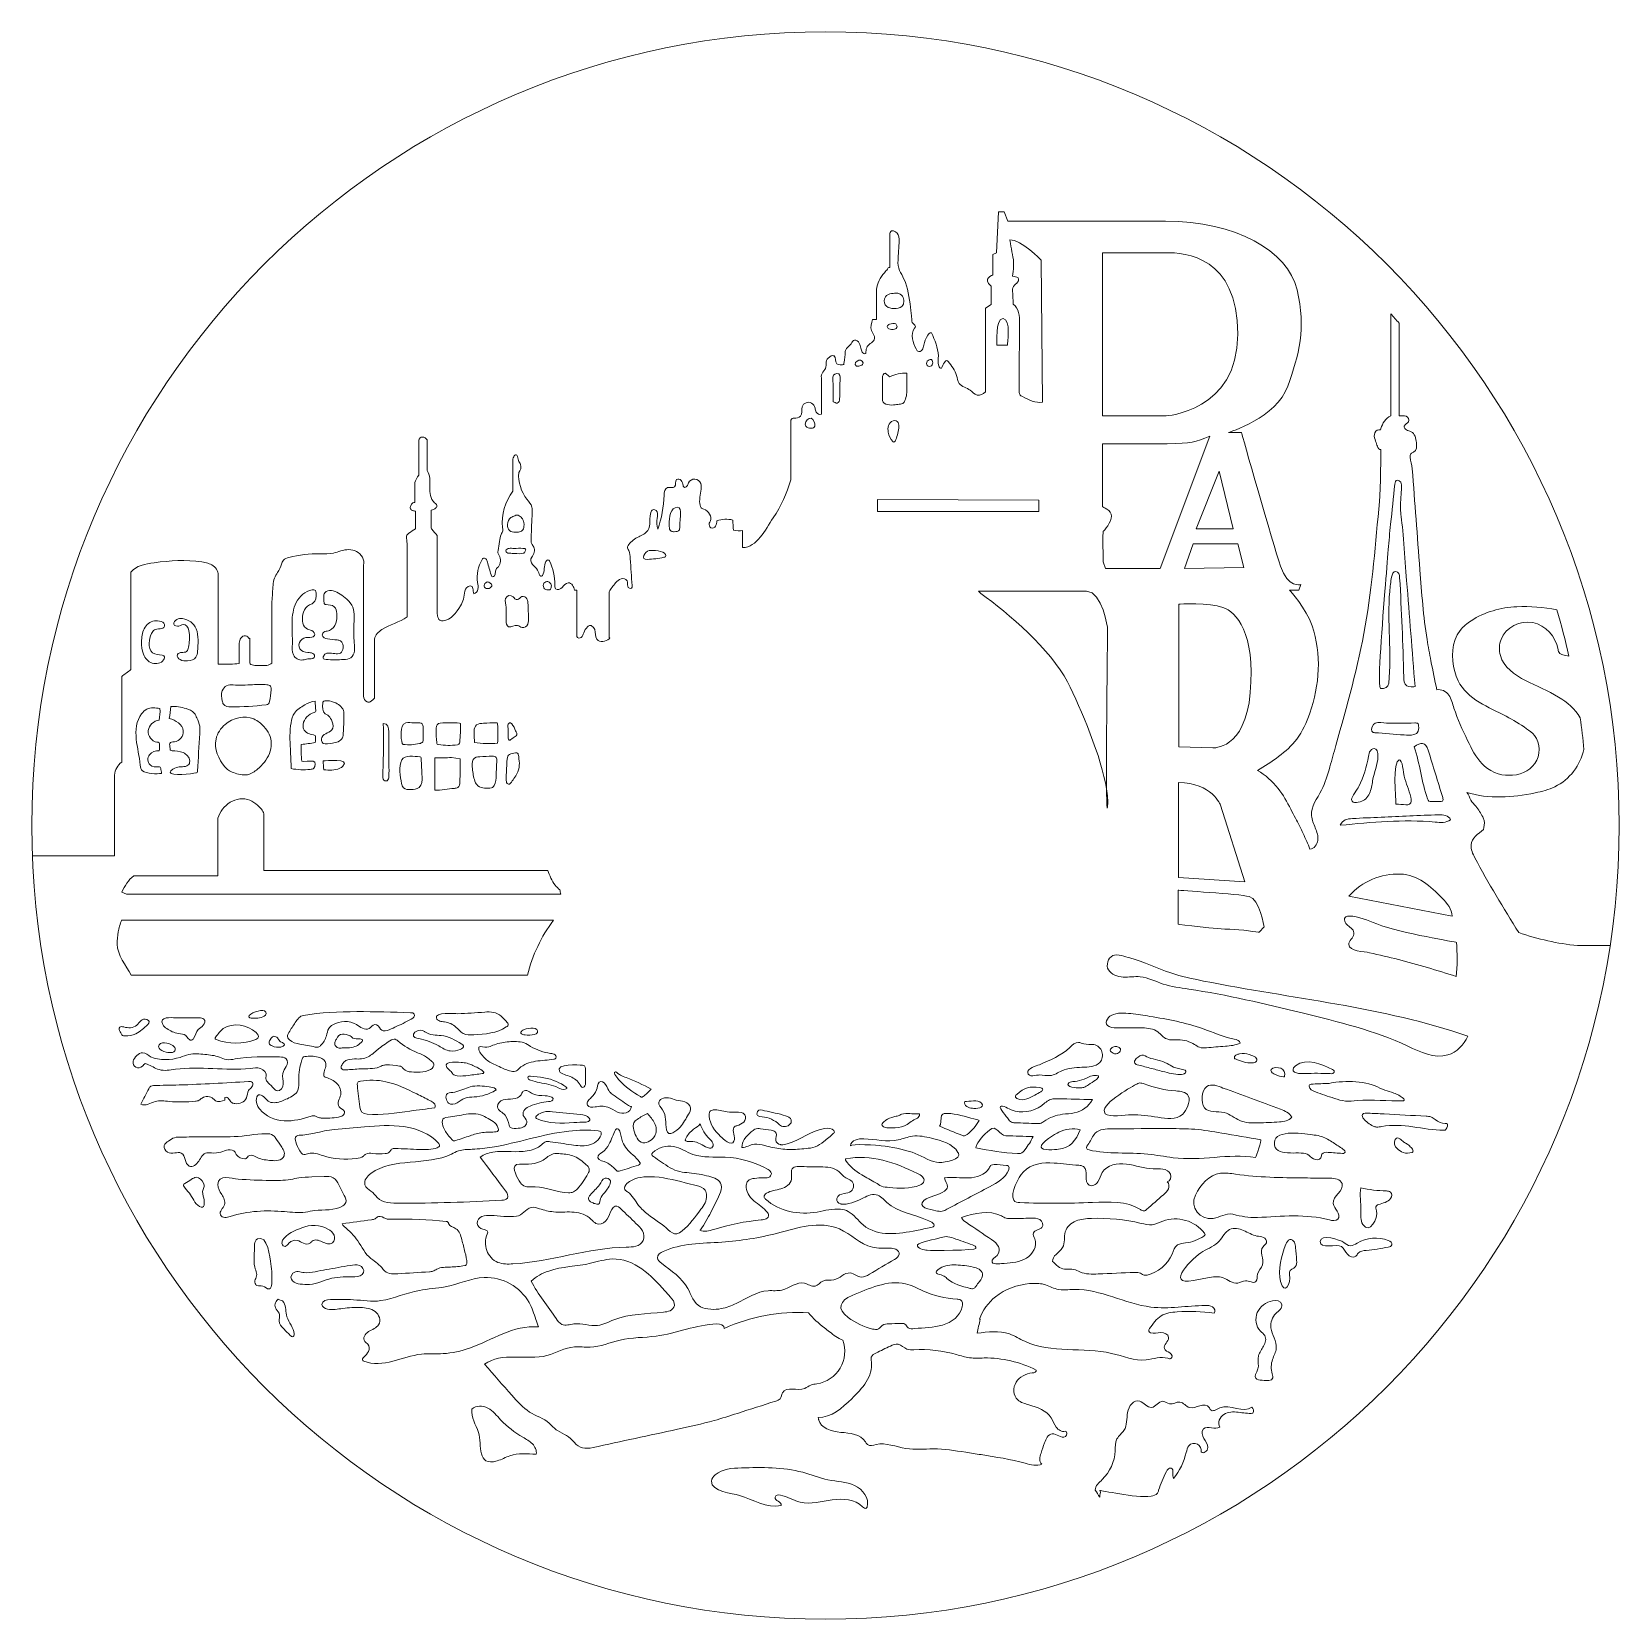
# Model space of a CAD drawing. Header units: millimetres. Extents: x 270 to 572, y -98 to 204.
import ezdxf

# ---------------------------------------------------------------- set-up
doc = ezdxf.new("R2010")
doc.units = ezdxf.units.MM
doc.header["$MEASUREMENT"] = 0
doc.layers.add('layer 1', color=7, linetype='Continuous')

msp = doc.modelspace()

# ---------------------------------------------------------------- linework, layer by layer
at = {"layer": 'layer 1', "color": 30, "lineweight": 20}
msp.add_ellipse((421.3666, 53.4208), major_axis=(0, 151.0001), ratio=0.99999934, dxfattribs=at)
at = {"layer": 'layer 1', "color": 250, "lineweight": 9}
for points, knots in [([(564.4129, 30.5727), (560.6101, 30.9567), (556.8566, 31.7878), (553.2441, 33.0453), (553.2441, 33.0453), (550.3654, 37.6385), (547.4338, 42.4821), (544.9044, 47.2799), (544.9044, 47.2799), (544.5058, 48.0419), (544.0965, 48.8604), (544.1812, 49.7176), (544.1812, 49.7176), (544.3117, 51.0088), (545.483, 51.9013), (546.5554, 52.6316), (546.5554, 52.6316), (546.5942, 53.1678), (546.7671, 53.8239), (546.6753, 54.3531), (546.6753, 54.3531), (546.633, 54.6071), (546.506, 54.8364), (546.3861, 55.0587), (546.3861, 55.0587), (546.0015, 55.7607), (545.6135, 56.4698), (545.0949, 57.0801), (545.0949, 57.0801), (544.7703, 57.4646), (544.3929, 57.8139), (544.1459, 58.2548), (544.1459, 58.2548), (543.8743, 58.7452), (543.7685, 59.3484), (543.3416, 59.7153), (543.3416, 59.7153), (547.5926, 58.3924), (552.0235, 58.7452), (556.3803, 59.6342), (556.3803, 59.6342), (557.6608, 59.8953), (558.9344, 60.2304), (560.1127, 60.7948), (560.1127, 60.7948), (562.9243, 62.1424), (564.9739, 64.88), (565.6548, 67.9068), (565.6548, 67.9068), (565.4572, 69.9212), (565.2173, 71.9214), (564.9351, 73.9111), (564.9351, 73.9111), (563.9897, 75.5515), (562.4727, 76.8603), (560.8394, 77.8552), (560.8394, 77.8552), (558.8321, 79.0828), (556.6166, 79.9224), (554.5282, 80.9949), (554.5282, 80.9949), (552.4644, 82.0568), (550.3725, 83.5349), (549.7445, 85.768), (549.7445, 85.768), (549.4623, 86.7699), (549.5082, 87.8599), (549.875, 88.8336), (549.875, 88.8336), (550.7535, 91.1514), (553.491, 92.5166), (555.9217, 92.0263), (555.9217, 92.0263), (558.3523, 91.5324), (560.289, 89.3698), (560.73, 86.9321), (560.73, 86.9321), (560.7829, 86.6464), (560.8288, 86.3359), (561.0405, 86.1419), (561.0405, 86.1419), (561.1957, 86.0008), (561.4038, 85.9514), (561.6049, 85.902), (561.6049, 85.902), (562, 85.8103), (562.3951, 85.7186), (562.7867, 85.6269), (562.7867, 85.6269), (562.1164, 88.6114), (561.3474, 91.5571), (560.4937, 94.4675), (560.4937, 94.4675), (557.9889, 94.919), (555.4454, 95.1942), (552.9054, 95.0496), (552.9054, 95.0496), (549.8327, 94.8802), (546.7494, 94.0724), (544.1883, 92.3755), (544.1883, 92.3755), (543.4157, 91.864), (542.6925, 91.2713), (542.121, 90.5446), (542.121, 90.5446), (540.4277, 88.3891), (540.3289, 85.3341), (541.0627, 82.6918), (541.0627, 82.6918), (541.2285, 82.0991), (541.4295, 81.517), (541.7012, 80.9667), (541.7012, 80.9667), (542.562, 79.231), (544.0754, 77.9046), (545.7158, 76.8815), (545.7158, 76.8815), (547.3562, 75.8584), (549.1448, 75.1), (550.8558, 74.2004), (550.8558, 74.2004), (552.1963, 73.4984), (553.491, 72.7081), (554.7293, 71.8403), (554.7293, 71.8403), (555.2725, 71.4558), (555.8123, 71.0536), (556.2321, 70.5386), (556.2321, 70.5386), (557.4315, 69.0675), (557.4139, 66.7921), (556.3344, 65.2328), (556.3344, 65.2328), (555.2584, 63.6735), (553.2652, 62.8551), (551.3743, 63.0244), (551.3743, 63.0244), (549.6352, 62.8163), (547.4726, 63.8711), (546.2697, 65.1411), (546.2697, 65.1411), (545.0632, 66.4075), (544.28, 68.0127), (543.5215, 69.5896), (543.5215, 69.5896), (542.5478, 71.6004), (541.5742, 73.6183), (540.9286, 75.7561), (540.9286, 75.7561), (540.6711, 76.6063), (540.4594, 77.4953), (539.9408, 78.215), (539.9408, 78.215), (539.4258, 78.9382), (538.5015, 79.4603), (537.6513, 79.2063), (537.6513, 79.2063), (537.2879, 81.1607), (536.8963, 82.7905), (536.5295, 84.7449), (536.5295, 84.7449), (536.279, 86.089), (536.0285, 87.4366), (535.8133, 88.7878), (535.8133, 88.7878), (535.1113, 93.1869), (534.7726, 97.6389), (534.4375, 102.0804), (534.4375, 102.0804), (533.9542, 108.4798), (533.4744, 114.8757), (532.9911, 121.2751), (532.9911, 121.2751), (532.9311, 122.0371), (532.6348, 122.7356), (532.5889, 123.5011), (532.5889, 123.5011), (532.5748, 123.7198), (532.5678, 123.9632), (532.7089, 124.1326), (532.7089, 124.1326), (532.8394, 124.2878), (533.0581, 124.3336), (533.2345, 124.4324), (533.2345, 124.4324), (533.8272, 124.7605), (533.873, 125.586), (533.799, 126.2598), (533.799, 126.2598), (533.7072, 127.0606), (533.4815, 127.9602), (532.7653, 128.3341), (532.7653, 128.3341), (532.4937, 128.4788), (532.1762, 128.5246), (531.901, 128.6658), (531.901, 128.6658), (531.6294, 128.8069), (531.386, 129.1032), (531.4706, 129.4031), (531.4706, 129.4031), (531.5729, 129.7735), (532.0774, 129.8758), (532.2785, 130.2039), (532.2785, 130.2039), (532.5148, 130.5849), (532.222, 131.1105), (531.8093, 131.2834), (531.8093, 131.2834), (531.4001, 131.4562), (530.9238, 131.3469), (530.4793, 131.3469), (530.4793, 131.3469), (530.4793, 131.3469), (530.4793, 148.9858), (530.4793, 148.9858), (530.4793, 148.9858), (529.9572, 149.5855), (529.4245, 150.1817), (528.8918, 150.7708), (528.8918, 150.7708), (528.8918, 150.7708), (528.8918, 131.3469), (528.8918, 131.3469), (528.8918, 131.3469), (527.9358, 130.8847), (527.3008, 129.9534), (527.0256, 128.9268), (527.0256, 128.9268), (527.0045, 128.8492), (526.9833, 128.761), (526.9163, 128.7151), (526.9163, 128.7151), (526.8422, 128.6658), (526.7399, 128.6834), (526.6482, 128.6834), (526.6482, 128.6834), (526.2037, 128.694), (525.8509, 128.2636), (525.7838, 127.8226), (525.7838, 127.8226), (525.7203, 127.3816), (525.8685, 126.9442), (526.0167, 126.5244), (526.0167, 126.5244), (526.126, 126.1998), (526.2389, 125.8788), (526.3518, 125.5578), (526.3518, 125.5578), (526.4647, 125.2403), (526.7011, 124.8522), (527.0221, 124.9475), (527.0221, 124.9475), (527.0221, 124.9475), (526.9762, 117.3204), (526.7575, 115.0803), (526.7575, 115.0803), (525.999, 107.3156), (525.424, 99.0748), (524.0552, 91.3948), (524.0552, 91.3948), (522.6865, 83.7007), (520.5663, 76.1618), (518.4496, 68.6371), (518.4496, 68.6371), (518.0721, 67.2895), (517.6911, 65.9419), (517.3137, 64.5943), (517.3137, 64.5943), (516.8833, 63.0738), (516.4529, 61.5392), (515.7191, 60.1351), (515.7191, 60.1351), (514.9042, 58.5688), (513.6871, 57.0378), (513.8247, 55.2774), (513.8247, 55.2774), (513.8882, 54.466), (514.241, 53.7111), (514.5479, 52.9596), (514.5479, 52.9596), (514.8583, 52.2047), (515.1335, 51.4039), (515.0312, 50.596), (515.0312, 50.596), (514.9289, 49.7882), (514.3397, 48.9909), (513.5283, 48.9062), (513.5283, 48.9062), (513.1685, 49.9716), (512.6746, 50.8465), (512.2266, 51.8731), (512.2266, 51.8731), (511.7927, 52.8785), (511.2812, 53.8486), (510.7696, 54.8188), (510.7696, 54.8188), (510.4733, 55.3762), (510.177, 55.9371), (509.8806, 56.498), (509.8806, 56.498), (509.1574, 57.8668), (508.4272, 59.2461), (507.4782, 60.4738), (507.4782, 60.4738), (506.4022, 61.8567), (505.0546, 63.0244), (503.5342, 63.8922), (503.5342, 63.8922), (506.2576, 65.4974), (509.0975, 67.3353), (511.0025, 69.8612), (511.0025, 69.8612), (512.1067, 71.3288), (512.8651, 73.0327), (513.4825, 74.7648), (513.4825, 74.7648), (515.3769, 80.1094), (515.7614, 86.0502), (513.9376, 91.423), (513.9376, 91.423), (512.8404, 94.658), (509.6654, 98.1858), (509.6654, 98.1858), (509.6654, 98.1858), (509.6654, 98.1858), (511.4293, 98.1858), (511.4293, 98.1858), (511.4293, 98.1858), (511.4293, 98.1858), (511.7821, 99.2441), (511.7821, 99.2441), (511.7821, 99.2441), (511.7821, 99.2441), (509.3127, 98.5385), (507.9015, 102.7719), (507.9015, 102.7719), (506.4904, 107.0052), (500.4932, 128.1719), (500.4932, 128.1719), (500.4932, 128.1719), (500.4932, 128.1719), (498.0238, 128.1719), (498.0238, 128.1719), (498.0238, 128.1719), (498.0238, 128.1719), (507.196, 130.9941), (509.3127, 136.9913), (509.3127, 136.9913), (511.4293, 142.9885), (512.8404, 147.9274), (511.0765, 155.3358), (511.0765, 155.3358), (509.3127, 162.7441), (499.4349, 168.3885), (486.0293, 168.3885), (486.0293, 168.3885), (486.0293, 168.3885), (456.0432, 168.3885), (456.0432, 168.3885), (456.0432, 168.3885), (456.0432, 168.3885), (455.3377, 170.1524), (455.3377, 170.1524), (455.3377, 170.1524), (455.3377, 170.1524), (454.2793, 170.1524), (454.2793, 170.1524), (454.2793, 170.1524), (454.2793, 170.1524), (453.9265, 162.3913), (453.9265, 162.3913), (453.9265, 162.3913), (453.9265, 162.3913), (453.221, 162.0385), (453.221, 162.0385), (453.221, 162.0385), (453.221, 162.0385), (453.221, 158.158), (453.221, 158.158), (453.221, 158.158), (453.221, 158.158), (451.1043, 157.4524), (452.8682, 156.0413), (452.8682, 156.0413), (452.8682, 156.0413), (452.8682, 152.5135), (452.8682, 152.5135), (452.8682, 152.5135), (452.8682, 152.5135), (451.8099, 151.808), (451.8099, 151.808), (451.8099, 151.808), (451.8099, 151.808), (451.8099, 135.933), (451.8099, 135.933), (451.8099, 135.933), (451.3477, 135.4955), (450.8397, 135.1286), (450.2224, 135.2944), (450.2224, 135.2944), (449.7038, 135.4356), (449.3475, 135.9012), (448.91, 136.2117), (448.91, 136.2117), (448.2257, 136.695), (447.2802, 136.8396), (446.8004, 137.524), (446.8004, 137.524), (446.497, 137.9544), (446.4477, 138.5083), (446.303, 139.0163), (446.303, 139.0163), (446.0243, 140.0217), (445.3611, 140.8683), (444.7155, 141.6868), (444.7155, 141.6868), (444.6273, 141.7961), (444.5109, 141.9196), (444.3698, 141.8949), (444.3698, 141.8949), (444.2745, 141.8808), (444.2075, 141.7997), (444.1511, 141.7221), (444.1511, 141.7221), (443.9147, 141.4081), (443.7207, 141.0624), (443.5796, 140.699), (443.5796, 140.699), (443.5408, 140.6038), (443.502, 140.4979), (443.4138, 140.445), (443.4138, 140.445), (443.1915, 140.3109), (442.9587, 140.6108), (442.8987, 140.8613), (442.8987, 140.8613), (442.7541, 141.4928), (442.8493, 142.1489), (442.8317, 142.7945), (442.8317, 142.7945), (442.7964, 144.3185), (442.1508, 145.7508), (441.5193, 147.1372), (441.5193, 147.1372), (441.2265, 147.2254), (440.962, 146.9396), (440.8032, 146.6786), (440.8032, 146.6786), (440.454, 146.1036), (440.2035, 145.4721), (440.0588, 144.8194), (440.0588, 144.8194), (439.9883, 144.5019), (439.9389, 144.1668), (439.7519, 143.9022), (439.7519, 143.9022), (439.565, 143.6376), (439.1804, 143.4754), (438.9088, 143.6482), (438.9088, 143.6482), (438.7571, 143.7435), (438.6724, 143.9163), (438.5983, 144.0786), (438.5983, 144.0786), (438.3055, 144.7101), (438.0127, 145.3451), (437.8998, 146.0295), (437.8998, 146.0295), (437.7905, 146.7139), (437.8822, 147.4618), (438.302, 148.0086), (438.302, 148.0086), (438.369, 148.0932), (438.4431, 148.1779), (438.4643, 148.2837), (438.4643, 148.2837), (438.556, 148.7318), (437.6705, 148.9469), (437.794, 149.3844), (437.794, 149.3844), (437.794, 149.3844), (437.4659, 155.2969), (436.0972, 157.8158), (436.0972, 157.8158), (435.8079, 158.3449), (435.4657, 158.8565), (435.2963, 159.435), (435.2963, 159.435), (435.1023, 160.0983), (435.1447, 160.8038), (435.1905, 161.4917), (435.1905, 161.4917), (435.2505, 162.3807), (435.3105, 163.2697), (435.3669, 164.1587), (435.3669, 164.1587), (435.4057, 164.702), (435.4375, 165.27), (435.2187, 165.7709), (435.2187, 165.7709), (435.0035, 166.2683), (434.4532, 166.667), (433.9276, 166.5259), (433.9276, 166.5259), (433.7194, 166.3777), (433.5677, 166.1166), (433.5818, 165.8591), (433.5818, 165.8591), (433.5818, 165.8591), (433.5818, 159.5656), (433.5818, 159.5656), (433.5818, 159.5656), (433.5042, 159.6255), (433.3808, 159.5867), (433.3067, 159.5232), (433.3067, 159.5232), (433.2326, 159.4562), (433.1903, 159.3645), (433.1409, 159.2798), (433.1409, 159.2798), (432.9892, 159.0188), (432.7669, 158.8036), (432.5623, 158.5778), (432.5623, 158.5778), (431.765, 157.6923), (431.25, 156.5705), (431.056, 155.3957), (431.056, 155.3957), (431.056, 155.3957), (431.056, 149.656), (431.056, 149.656), (431.056, 149.656), (430.8125, 149.6631), (430.5691, 149.6666), (430.3292, 149.6737), (430.3292, 149.6737), (430.0893, 149.0034), (429.853, 148.259), (430.107, 147.5923), (430.107, 147.5923), (430.3045, 147.0666), (430.7949, 146.6116), (430.7067, 146.0577), (430.7067, 146.0577), (430.5973, 145.3592), (429.6801, 145.1193), (429.3238, 144.5125), (429.3238, 144.5125), (429.151, 144.2197), (429.0769, 143.8564), (429.0557, 143.5177), (429.0557, 143.5177), (429.0557, 143.5177), (429.0557, 143.2002), (429.0557, 143.2002), (429.0557, 143.2002), (428.8229, 143.0626), (428.4913, 143.2425), (428.3396, 143.4683), (428.3396, 143.4683), (428.1914, 143.6976), (428.1597, 143.9798), (428.0997, 144.2479), (428.0997, 144.2479), (428.0327, 144.5654), (427.9233, 144.8724), (427.7787, 145.1616), (427.7787, 145.1616), (427.5987, 145.5179), (427.2495, 145.8919), (426.8685, 145.779), (426.8685, 145.779), (426.558, 145.6908), (426.4205, 145.3416), (426.2405, 145.077), (426.2405, 145.077), (425.9195, 144.6113), (425.3551, 144.3114), (425.1752, 143.7752), (425.1752, 143.7752), (425.094, 143.5318), (425.1081, 143.2672), (425.1011, 143.0132), (425.1011, 143.0132), (425.094, 142.3606), (424.9776, 141.7079), (424.7659, 141.0906), (424.7659, 141.0906), (424.8259, 141.0976), (424.8823, 141.1012), (424.9388, 141.1082), (424.9388, 141.1082), (424.5331, 140.9989), (423.7817, 140.9459), (423.5065, 141.267), (423.5065, 141.267), (423.1537, 141.6762), (423.4536, 142.4699), (422.9879, 142.7451), (422.9879, 142.7451), (422.8186, 142.8474), (422.5963, 142.8263), (422.4129, 142.7416), (422.4129, 142.7416), (422.233, 142.6569), (422.0883, 142.5158), (421.9437, 142.3782), (421.9437, 142.3782), (421.785, 142.2265), (421.6262, 142.0713), (421.5451, 141.8738), (421.5451, 141.8738), (421.3863, 141.4928), (421.5451, 141.0553), (421.4569, 140.6531), (421.4569, 140.6531), (421.3722, 140.2792), (421.09, 139.9864), (420.8642, 139.6724), (420.8642, 139.6724), (420.642, 139.362), (420.4232, 138.9245), (420.589, 138.5788), (420.589, 138.5788), (420.589, 138.5788), (420.589, 131.6397), (420.589, 131.6397), (420.589, 131.6397), (420.2468, 131.5515), (419.7847, 131.749), (419.6013, 132.0524), (419.6013, 132.0524), (419.4602, 132.2853), (419.4425, 132.5675), (419.3755, 132.8321), (419.3755, 132.8321), (419.2767, 133.2095), (419.0615, 133.5658), (418.7299, 133.7704), (418.7299, 133.7704), (418.0949, 134.1656), (417.1318, 133.8022), (416.9166, 133.0861), (416.9166, 133.0861), (416.7367, 132.4934), (417.0013, 131.7702), (416.6168, 131.2834), (416.6168, 131.2834), (416.3345, 130.9306), (415.823, 130.8706), (415.3679, 130.8812), (415.3679, 130.8812), (415.2586, 130.8847), (415.1422, 130.8918), (415.0434, 130.8459), (415.0434, 130.8459), (414.7682, 130.726), (414.7435, 130.3485), (414.7682, 130.0522), (414.7682, 130.0522), (414.7682, 130.0522), (414.7682, 119.2078), (414.7682, 119.2078), (414.7682, 119.2078), (413.9639, 116.6113), (412.9373, 114.1772), (411.4098, 111.93), (411.4098, 111.93), (409.8787, 109.6828), (408.3159, 106.2996), (405.596, 106.2996), (405.596, 106.2996), (405.596, 106.2996), (405.596, 109.5346), (405.596, 109.5346), (405.596, 109.5346), (405.0386, 109.4147), (404.4459, 109.4535), (403.8921, 109.5981), (403.8921, 109.5981), (403.7862, 110.2366), (403.7474, 110.8822), (403.7686, 111.5278), (403.7686, 111.5278), (402.7561, 111.7642), (401.6802, 111.7113), (400.6924, 111.3796), (400.6924, 111.3796), (400.6747, 111.0269), (400.6536, 110.66), (400.4666, 110.3601), (400.4666, 110.3601), (400.2832, 110.0603), (399.8775, 109.8662), (399.567, 110.0356), (399.567, 110.0356), (399.2954, 110.2261), (399.1648, 110.6), (399.2672, 110.9175), (399.2672, 110.9175), (399.313, 111.0727), (399.4083, 111.2068), (399.4718, 111.3549), (399.4718, 111.3549), (399.8633, 112.2334), (399.0978, 113.2529), (398.2018, 113.6021), (398.2018, 113.6021), (398.0183, 113.6727), (397.8172, 113.7327), (397.6902, 113.8808), (397.6902, 113.8808), (397.5809, 114.0043), (397.5385, 114.1736), (397.4997, 114.3324), (397.4997, 114.3324), (397.281, 115.3061), (397.5915, 116.4032), (397.6832, 117.398), (397.6832, 117.398), (397.7185, 117.7508), (397.7467, 118.1142), (397.6338, 118.4528), (397.6338, 118.4528), (397.4715, 118.9291), (397.0058, 119.2854), (396.5014, 119.3136), (396.5014, 119.3136), (395.9969, 119.3418), (395.4924, 119.042), (395.2772, 118.5869), (395.2772, 118.5869), (395.1785, 118.3788), (395.1361, 118.1389), (394.9985, 117.9554), (394.9985, 117.9554), (394.861, 117.7684), (394.5717, 117.6626), (394.4023, 117.8178), (394.4023, 117.8178), (394.3177, 117.899), (394.2859, 118.0224), (394.2648, 118.1353), (394.2648, 118.1353), (394.2013, 118.4669), (394.1413, 118.8197), (393.9261, 119.0773), (393.9261, 119.0773), (393.7109, 119.3383), (393.2805, 119.4547), (393.0371, 119.2219), (393.0371, 119.2219), (392.6773, 118.8797), (393.0195, 118.1706), (392.6632, 117.8284), (392.6632, 117.8284), (392.3315, 117.5109), (391.7706, 117.8214), (391.3297, 117.6908), (391.3297, 117.6908), (390.7864, 117.525), (390.6841, 116.8124), (390.6629, 116.2444), (390.6629, 116.2444), (390.5853, 114.0396), (390.1796, 111.8488), (389.4635, 109.7639), (389.4635, 109.7639), (389.2977, 110.4554), (389.2588, 111.1786), (389.3506, 111.8876), (389.3506, 111.8876), (389.4, 112.2828), (389.4917, 112.699), (389.3435, 113.0694), (389.3435, 113.0694), (389.1953, 113.4399), (388.6838, 113.6939), (388.3875, 113.4258), (388.3875, 113.4258), (388.3099, 113.3552), (388.2605, 113.2599), (388.2182, 113.1647), (388.2182, 113.1647), (387.7137, 112.0252), (388.2675, 110.5577), (387.5549, 109.5311), (387.5549, 109.5311), (387.1563, 108.9525), (386.4543, 108.6809), (385.8263, 108.3599), (385.8263, 108.3599), (385.1102, 107.9965), (384.4399, 107.5203), (383.946, 106.8853), (383.946, 106.8853), (383.8367, 106.7477), (383.7308, 106.5924), (383.7167, 106.4125), (383.7167, 106.4125), (383.6991, 106.1832), (383.8331, 105.9716), (383.9319, 105.7599), (383.9319, 105.7599), (384.1542, 105.2731), (384.1965, 104.7227), (384.2318, 104.19), (384.2318, 104.19), (384.3482, 102.4755), (384.4611, 100.761), (384.5775, 99.0465), (384.5775, 99.0465), (384.5881, 98.8772), (384.5951, 98.6902), (384.4787, 98.5668), (384.4787, 98.5668), (384.2423, 98.3233), (383.819, 98.6267), (383.7449, 98.9583), (383.7449, 98.9583), (383.6708, 99.2899), (383.7555, 99.6604), (383.6073, 99.9638), (383.6073, 99.9638), (383.4133, 100.3589), (382.8842, 100.4859), (382.4643, 100.3553), (382.4643, 100.3553), (382.0481, 100.2248), (381.7235, 99.9003), (381.4342, 99.5722), (381.4342, 99.5722), (380.9686, 99.043), (380.5523, 98.4715), (380.1925, 97.8718), (380.1925, 97.8718), (380.1925, 97.8718), (380.1925, 89.1299), (380.1925, 89.1299), (380.1925, 89.1299), (380.2277, 89.1758), (380.323, 89.1053), (380.3159, 89.0453), (380.3159, 89.0453), (380.3124, 88.9888), (380.2595, 88.95), (380.2101, 88.9183), (380.2101, 88.9183), (379.8538, 88.6784), (379.4587, 88.4703), (379.0283, 88.4244), (379.0283, 88.4244), (378.6014, 88.3785), (378.1322, 88.5196), (377.8747, 88.8654), (377.8747, 88.8654), (377.4972, 89.3734), (377.6772, 90.1001), (377.4549, 90.6928), (377.4549, 90.6928), (377.3491, 90.9644), (377.1621, 91.2008), (376.9187, 91.363), (376.9187, 91.363), (376.8234, 91.4265), (376.7176, 91.4759), (376.6012, 91.4794), (376.6012, 91.4794), (376.4107, 91.4865), (376.2413, 91.356), (376.1073, 91.2184), (376.1073, 91.2184), (375.7827, 90.8938), (375.5287, 90.5023), (375.3665, 90.0789), (375.3665, 90.0789), (375.2465, 89.7685), (375.1654, 89.4228), (374.9149, 89.2076), (374.9149, 89.2076), (374.6609, 88.9924), (374.1423, 89.0418), (374.0823, 89.3663), (374.0823, 89.3663), (374.0823, 89.3663), (374.0823, 98.1928), (374.0823, 98.1928), (374.0823, 98.1928), (373.9307, 98.1928), (373.7825, 98.1893), (373.6343, 98.1893), (373.6343, 98.1893), (373.5426, 98.5138), (373.4509, 98.849), (373.2568, 99.1241), (373.2568, 99.1241), (373.0593, 99.4028), (372.7418, 99.6145), (372.4031, 99.5898), (372.4031, 99.5898), (371.9198, 99.551), (371.6094, 99.0783), (371.2813, 98.7184), (371.2813, 98.7184), (370.9532, 98.3621), (370.3358, 98.1011), (370.0219, 98.4715), (370.0219, 98.4715), (369.8631, 98.662), (369.8667, 98.9372), (369.8702, 99.1876), (369.8702, 99.1876), (369.8913, 100.7575), (369.5386, 102.3309), (368.8436, 103.7385), (368.8436, 103.7385), (368.8118, 103.809), (368.773, 103.8796), (368.7095, 103.9219), (368.7095, 103.9219), (368.5261, 104.0454), (368.2933, 103.8408), (368.191, 103.6432), (368.191, 103.6432), (367.7782, 102.8213), (367.9863, 101.777), (367.5172, 100.9833), (367.5172, 100.9833), (367.4819, 100.9233), (367.436, 100.8633), (367.369, 100.8386), (367.369, 100.8386), (367.2526, 100.7928), (367.1256, 100.8845), (367.0515, 100.9868), (367.0515, 100.9868), (366.8257, 101.2831), (366.7798, 101.6747), (366.607, 102.0028), (366.607, 102.0028), (366.3812, 102.4332), (365.9614, 102.726), (365.6545, 103.1035), (365.6545, 103.1035), (365.3476, 103.4809), (365.1677, 104.063), (365.4746, 104.4405), (365.4746, 104.4405), (365.9402, 105.012), (366.2083, 105.7493), (365.8626, 106.3984), (365.8626, 106.3984), (365.7462, 106.6136), (365.5839, 106.7971), (365.4816, 107.0158), (365.4816, 107.0158), (365.3229, 107.3615), (365.337, 107.7637), (365.3546, 108.1447), (365.3546, 108.1447), (365.4252, 109.7357), (365.4993, 111.3267), (365.5733, 112.9213), (365.5733, 112.9213), (365.5875, 113.2776), (365.6051, 113.6409), (365.5098, 113.9867), (365.5098, 113.9867), (365.3546, 114.5582), (364.9242, 115.0062), (364.5609, 115.4754), (364.5609, 115.4754), (363.4496, 116.9112), (362.8817, 118.7633), (363.0016, 120.5801), (363.0016, 120.5801), (363.3614, 120.8694), (363.5449, 121.6949), (363.3579, 122.1217), (363.3579, 122.1217), (363.245, 122.3793), (363.0298, 122.5874), (362.9381, 122.8555), (362.9381, 122.8555), (362.8217, 123.1871), (362.8887, 123.6104), (362.6241, 123.8433), (362.6241, 123.8433), (362.5536, 123.9033), (362.4583, 123.9456), (362.3666, 123.9244), (362.3666, 123.9244), (362.2819, 123.9033), (362.2184, 123.8362), (362.169, 123.7692), (362.169, 123.7692), (361.9821, 123.5152), (361.8833, 123.1942), (361.9115, 122.8802), (361.9115, 122.8802), (361.9115, 122.8802), (361.9115, 116.9994), (361.9115, 116.9994), (361.9115, 116.9994), (360.3805, 115.0768), (359.6502, 112.5403), (359.9501, 110.0991), (359.9501, 110.0991), (359.9748, 109.898), (360.0065, 109.6969), (359.9677, 109.4958), (359.9677, 109.4958), (359.9218, 109.2453), (359.7737, 109.0266), (359.6643, 108.7938), (359.6643, 108.7938), (359.4703, 108.381), (359.3997, 107.9224), (359.3327, 107.4744), (359.3327, 107.4744), (359.241, 106.8853), (359.1528, 106.2961), (359.0646, 105.707), (359.0646, 105.707), (359.0434, 105.5659), (359.0223, 105.4248), (359.0505, 105.2872), (359.0505, 105.2872), (359.0893, 105.1002), (359.2128, 104.945), (359.3045, 104.7792), (359.3045, 104.7792), (359.689, 104.1195), (359.6149, 103.2269), (359.1281, 102.6378), (359.1281, 102.6378), (358.8812, 102.6061), (358.5954, 102.031), (358.5707, 101.7841), (358.5707, 101.7841), (358.5425, 101.5336), (358.5778, 101.2761), (358.486, 101.0433), (358.486, 101.0433), (358.3943, 100.8139), (358.0874, 100.6411), (357.8934, 100.7998), (357.8934, 100.7998), (357.8087, 100.8704), (357.7734, 100.9868), (357.7417, 101.0926), (357.7417, 101.0926), (357.5088, 101.9111), (357.276, 102.7295), (357.0432, 103.548), (357.0432, 103.548), (356.9832, 103.7596), (356.9162, 103.9819), (356.761, 104.1406), (356.761, 104.1406), (356.6057, 104.2959), (356.3341, 104.3629), (356.1648, 104.2218), (356.1648, 104.2218), (356.1048, 104.1724), (356.066, 104.1054), (356.0272, 104.0383), (356.0272, 104.0383), (355.2793, 102.7225), (354.9794, 101.1561), (355.1805, 99.6568), (355.1805, 99.6568), (355.237, 99.237), (355.3322, 98.8066), (355.2581, 98.3904), (355.2581, 98.3904), (355.1805, 97.9706), (354.8701, 97.5578), (354.4467, 97.5225), (354.4467, 97.5225), (354.3903, 97.8577), (354.3303, 98.1893), (354.2703, 98.5209), (354.2703, 98.5209), (354.2492, 98.6408), (354.228, 98.7678), (354.1469, 98.8596), (354.1469, 98.8596), (354.0481, 98.9724), (353.8858, 99.0113), (353.7377, 99.0007), (353.7377, 99.0007), (353.2332, 98.9619), (352.8733, 98.4786), (352.7393, 97.9953), (352.7393, 97.9953), (352.6017, 97.5084), (352.6229, 96.9934), (352.5029, 96.503), (352.5029, 96.503), (352.39, 96.0444), (352.1607, 95.6211), (351.9244, 95.2118), (351.9244, 95.2118), (351.1694, 93.896), (350.1252, 92.4919), (348.6153, 92.3614), (348.6153, 92.3614), (348.4107, 92.3438), (348.1955, 92.3543), (348.0191, 92.4602), (348.0191, 92.4602), (347.7334, 92.6295), (347.6381, 92.9893), (347.5852, 93.3174), (347.5852, 93.3174), (347.4758, 93.9912), (347.4406, 94.6827), (347.5041, 95.3635), (347.5041, 95.3635), (347.5041, 95.3635), (347.5041, 108.5927), (347.5041, 108.5927), (347.5041, 108.5927), (347.183, 108.949), (346.802, 109.4182), (346.481, 109.771), (346.481, 109.771), (346.4316, 109.8274), (346.3787, 109.8874), (346.3505, 109.9579), (346.3505, 109.9579), (346.3258, 110.0285), (346.3258, 110.1061), (346.3258, 110.1837), (346.3258, 110.1837), (346.3258, 110.4942), (346.3258, 110.8081), (346.3293, 111.1221), (346.3293, 111.1221), (346.3293, 111.1221), (346.3293, 113.4222), (346.3293, 113.4222), (346.3293, 113.4222), (346.6715, 113.4222), (346.9678, 113.6163), (347.2324, 113.835), (347.2324, 113.835), (347.31, 113.8985), (347.3912, 113.969), (347.43, 114.0643), (347.43, 114.0643), (347.5499, 114.3536), (347.2254, 114.6111), (346.9855, 114.8157), (346.9855, 114.8157), (346.167, 115.5177), (346.0718, 116.7348), (346.1, 117.8108), (346.1, 117.8108), (346.1282, 118.8903), (346.1953, 120.0615), (345.5638, 120.9399), (345.5638, 120.9399), (345.5638, 120.9399), (345.5638, 126.7643), (345.5638, 126.7643), (345.5638, 126.7643), (345.3662, 127.0571), (345.084, 127.3111), (344.7312, 127.3181), (344.7312, 127.3181), (344.3785, 127.3252), (343.9904, 127.0536), (343.9763, 126.7008), (343.9763, 126.7008), (343.9763, 126.7008), (343.9763, 120.058), (343.9763, 120.058), (343.9763, 120.058), (343.6553, 119.6311), (343.3977, 119.1513), (343.2143, 118.6469), (343.2143, 118.6469), (343.2143, 118.6469), (343.2143, 114.8757), (343.2143, 114.8757), (343.2143, 114.8757), (342.9815, 114.9074), (342.7557, 114.7593), (342.6252, 114.5652), (342.6252, 114.5652), (342.4911, 114.3747), (342.4347, 114.1419), (342.3817, 113.9161), (342.3817, 113.9161), (342.3394, 113.7291), (342.4805, 113.5175), (342.6393, 113.4116), (342.6393, 113.4116), (342.6922, 113.3799), (342.7557, 113.3587), (342.8157, 113.3411), (342.8157, 113.3411), (343.0062, 113.2846), (343.1967, 113.2458), (343.3907, 113.207), (343.3907, 113.207), (343.3907, 113.207), (343.3907, 109.8839), (343.3907, 109.8839), (343.3907, 109.8839), (342.9532, 109.6016), (342.5087, 109.3265), (342.0889, 109.0196), (342.0889, 109.0196), (341.9549, 108.9243), (341.8208, 108.8255), (341.7397, 108.6844), (341.7397, 108.6844), (341.6268, 108.4798), (341.6444, 108.2258), (341.6691, 107.993), (341.6691, 107.993), (341.7009, 107.7037), (341.7432, 107.4109), (341.7714, 107.1216), (341.7714, 107.1216), (341.7714, 107.1216), (341.7714, 99.5828), (341.7714, 99.5828), (341.7714, 99.5828), (341.7714, 99.5828), (341.7714, 93.0952), (341.7714, 93.0952), (341.7714, 93.0952), (340.3145, 92.0827), (338.4659, 91.6523), (336.9701, 90.6892), (336.9701, 90.6892), (336.3104, 90.2659), (335.7142, 89.6662), (335.5696, 88.8971), (335.5696, 88.8971), (335.5696, 88.8971), (335.5696, 82.2508), (335.5696, 82.2508), (335.5696, 82.2508), (335.5696, 82.2508), (335.5696, 77.6329), (335.5696, 77.6329), (335.5696, 77.6329), (335.5026, 77.6259), (335.0157, 77.0826), (334.7194, 76.9556), (334.7194, 76.9556), (334.6347, 76.9168), (334.543, 76.885), (334.4513, 76.878), (334.4513, 76.878), (334.3455, 76.8744), (334.2432, 76.9062), (334.1479, 76.9485), (334.1479, 76.9485), (333.7316, 77.1355), (333.4565, 77.5906), (333.4776, 78.0457), (333.4776, 78.0457), (333.4776, 78.0457), (333.4776, 102.9588), (333.4776, 102.9588), (333.4776, 102.9588), (333.7951, 103.9325), (333.0649, 105.1073), (332.1477, 105.5659), (332.1477, 105.5659), (331.2304, 106.0245), (330.1298, 105.9539), (329.1455, 105.6646), (329.1455, 105.6646), (328.6798, 105.5271), (328.2283, 105.3471), (327.752, 105.2413), (327.752, 105.2413), (326.9265, 105.0543), (326.0658, 105.1073), (325.2191, 105.1143), (325.2191, 105.1143), (323.2294, 105.1284), (321.2362, 104.8921), (319.303, 104.4158), (319.303, 104.4158), (318.915, 104.317), (318.5022, 104.1971), (318.2412, 103.8902), (318.2412, 103.8902), (318.0612, 103.682), (317.9801, 103.4104), (317.8848, 103.1529), (317.8848, 103.1529), (317.6873, 102.599), (317.4368, 102.0663), (317.1334, 101.5618), (317.1334, 101.5618), (316.9147, 101.1985), (316.6678, 100.8457), (316.5196, 100.4471), (316.5196, 100.4471), (316.3679, 100.0343), (316.3256, 99.5898), (316.2868, 99.1524), (316.2868, 99.1524), (316.195, 98.1081), (316.1421, 97.0569), (316.0504, 96.0091), (316.0504, 96.0091), (316.0504, 96.0091), (316.0504, 84.3075), (316.0504, 84.3075), (316.0504, 84.3075), (315.7541, 84.0958), (315.4366, 83.9547), (315.0838, 83.8736), (315.0838, 83.8736), (314.8792, 83.8277), (314.6675, 83.8277), (314.4558, 83.8277), (314.4558, 83.8277), (313.7291, 83.8277), (312.9918, 83.8312), (312.2757, 83.9653), (312.2757, 83.9653), (312.1416, 83.9935), (311.9899, 84.0323), (311.9194, 84.1523), (311.9194, 84.1523), (311.8735, 84.2299), (311.8735, 84.3286), (311.8735, 84.4204), (311.8735, 84.4204), (311.8735, 84.4204), (311.8735, 86.9568), (311.8735, 86.9568), (311.8735, 86.9568), (311.8735, 86.9568), (311.8735, 89.0276), (311.8735, 89.0276), (311.8735, 89.0276), (311.7112, 88.9536), (311.5878, 89.1582), (311.4678, 89.2922), (311.4678, 89.2922), (311.2456, 89.5427), (310.8363, 89.5744), (310.5365, 89.4192), (310.5365, 89.4192), (310.2366, 89.2605), (310.0391, 88.95), (309.9438, 88.6255), (309.9438, 88.6255), (309.845, 88.3044), (309.8239, 87.9411), (309.8168, 87.6024), (309.8168, 87.6024), (309.8168, 87.6024), (309.8168, 84.2334), (309.8168, 84.2334), (309.8168, 84.2334), (309.27, 84.184), (308.7197, 84.1346), (308.1693, 84.1346), (308.1693, 84.1346), (308.1693, 84.1346), (305.8163, 84.1346), (305.8163, 84.1346), (305.8163, 84.1346), (305.8163, 84.1346), (305.8163, 100.7751), (305.8163, 100.7751), (305.8163, 100.7751), (305.9927, 101.5195), (305.5094, 102.3768), (304.885, 102.8248), (304.885, 102.8248), (304.2606, 103.2693), (303.488, 103.4386), (302.7295, 103.555), (302.7295, 103.555), (299.7238, 104.0172), (296.6547, 103.8055), (293.6384, 103.4139), (293.6384, 103.4139), (292.0298, 103.2058), (290.2235, 102.8848), (289.2393, 101.5971), (289.2393, 101.5971), (289.2393, 101.5971), (289.2393, 83.0692), (289.2393, 83.0692), (289.2393, 83.0692), (288.6854, 82.6459), (288.0293, 82.2084), (287.4754, 81.7816), (287.4754, 81.7816), (287.4754, 81.7816), (287.4754, 65.4903), (287.4754, 65.4903), (287.4754, 65.4903), (286.7205, 64.9047), (286.1737, 63.9769), (286.1207, 63.0244), (286.1207, 63.0244), (286.1207, 63.0244), (286.1207, 47.6786), (286.1207, 47.6786), (286.1207, 47.6786), (286.1207, 47.6786), (276.4793, 47.6786), (276.4793, 47.6786)], [0, 0, 0, 0, 0.00280899, 0.00280899, 0.00280899, 0.00280899, 0.00561798, 0.00561798, 0.00561798, 0.00561798, 0.00842697, 0.00842697, 0.00842697, 0.00842697, 0.01123596, 0.01123596, 0.01123596, 0.01123596, 0.01404494, 0.01404494, 0.01404494, 0.01404494, 0.01685393, 0.01685393, 0.01685393, 0.01685393, 0.01966292, 0.01966292, 0.01966292, 0.01966292, 0.02247191, 0.02247191, 0.02247191, 0.02247191, 0.0252809, 0.0252809, 0.0252809, 0.0252809, 0.02808989, 0.02808989, 0.02808989, 0.02808989, 0.03089888, 0.03089888, 0.03089888, 0.03089888, 0.03370787, 0.03370787, 0.03370787, 0.03370787, 0.03651685, 0.03651685, 0.03651685, 0.03651685, 0.03932584, 0.03932584, 0.03932584, 0.03932584, 0.04213483, 0.04213483, 0.04213483, 0.04213483, 0.04494382, 0.04494382, 0.04494382, 0.04494382, 0.04775281, 0.04775281, 0.04775281, 0.04775281, 0.0505618, 0.0505618, 0.0505618, 0.0505618, 0.05337079, 0.05337079, 0.05337079, 0.05337079, 0.05617978, 0.05617978, 0.05617978, 0.05617978, 0.05898876, 0.05898876, 0.05898876, 0.05898876, 0.06179775, 0.06179775, 0.06179775, 0.06179775, 0.06460674, 0.06460674, 0.06460674, 0.06460674, 0.06741573, 0.06741573, 0.06741573, 0.06741573, 0.07022472, 0.07022472, 0.07022472, 0.07022472, 0.07303371, 0.07303371, 0.07303371, 0.07303371, 0.0758427, 0.0758427, 0.0758427, 0.0758427, 0.07865169, 0.07865169, 0.07865169, 0.07865169, 0.08146067, 0.08146067, 0.08146067, 0.08146067, 0.08426966, 0.08426966, 0.08426966, 0.08426966, 0.08707865, 0.08707865, 0.08707865, 0.08707865, 0.08988764, 0.08988764, 0.08988764, 0.08988764, 0.09269663, 0.09269663, 0.09269663, 0.09269663, 0.09550562, 0.09550562, 0.09550562, 0.09550562, 0.09831461, 0.09831461, 0.09831461, 0.09831461, 0.1011236, 0.1011236, 0.1011236, 0.1011236, 0.10393258, 0.10393258, 0.10393258, 0.10393258, 0.10674157, 0.10674157, 0.10674157, 0.10674157, 0.10955056, 0.10955056, 0.10955056, 0.10955056, 0.11235955, 0.11235955, 0.11235955, 0.11235955, 0.11516854, 0.11516854, 0.11516854, 0.11516854, 0.11797753, 0.11797753, 0.11797753, 0.11797753, 0.12078652, 0.12078652, 0.12078652, 0.12078652, 0.12359551, 0.12359551, 0.12359551, 0.12359551, 0.12640449, 0.12640449, 0.12640449, 0.12640449, 0.12921348, 0.12921348, 0.12921348, 0.12921348, 0.13202247, 0.13202247, 0.13202247, 0.13202247, 0.13483146, 0.13483146, 0.13483146, 0.13483146, 0.13764045, 0.13764045, 0.13764045, 0.13764045, 0.14044944, 0.14044944, 0.14044944, 0.14044944, 0.14325843, 0.14325843, 0.14325843, 0.14325843, 0.14606742, 0.14606742, 0.14606742, 0.14606742, 0.1488764, 0.1488764, 0.1488764, 0.1488764, 0.15168539, 0.15168539, 0.15168539, 0.15168539, 0.15449438, 0.15449438, 0.15449438, 0.15449438, 0.15730337, 0.15730337, 0.15730337, 0.15730337, 0.16011236, 0.16011236, 0.16011236, 0.16011236, 0.16292135, 0.16292135, 0.16292135, 0.16292135, 0.16573034, 0.16573034, 0.16573034, 0.16573034, 0.16853933, 0.16853933, 0.16853933, 0.16853933, 0.17134831, 0.17134831, 0.17134831, 0.17134831, 0.1741573, 0.1741573, 0.1741573, 0.1741573, 0.17696629, 0.17696629, 0.17696629, 0.17696629, 0.17977528, 0.17977528, 0.17977528, 0.17977528, 0.18258427, 0.18258427, 0.18258427, 0.18258427, 0.18539326, 0.18539326, 0.18539326, 0.18539326, 0.18820225, 0.18820225, 0.18820225, 0.18820225, 0.19101124, 0.19101124, 0.19101124, 0.19101124, 0.19382022, 0.19382022, 0.19382022, 0.19382022, 0.19662921, 0.19662921, 0.19662921, 0.19662921, 0.1994382, 0.1994382, 0.1994382, 0.1994382, 0.20224719, 0.20224719, 0.20224719, 0.20224719, 0.20505618, 0.20505618, 0.20505618, 0.20505618, 0.20786517, 0.20786517, 0.20786517, 0.20786517, 0.21067416, 0.21067416, 0.21067416, 0.21067416, 0.21348315, 0.21348315, 0.21348315, 0.21348315, 0.21629213, 0.21629213, 0.21629213, 0.21629213, 0.21910112, 0.21910112, 0.21910112, 0.21910112, 0.22191011, 0.22191011, 0.22191011, 0.22191011, 0.2247191, 0.2247191, 0.2247191, 0.2247191, 0.22752809, 0.22752809, 0.22752809, 0.22752809, 0.23033708, 0.23033708, 0.23033708, 0.23033708, 0.23314607, 0.23314607, 0.23314607, 0.23314607, 0.23595506, 0.23595506, 0.23595506, 0.23595506, 0.23876404, 0.23876404, 0.23876404, 0.23876404, 0.24157303, 0.24157303, 0.24157303, 0.24157303, 0.24438202, 0.24438202, 0.24438202, 0.24438202, 0.24719101, 0.24719101, 0.24719101, 0.24719101, 0.25, 0.25, 0.25, 0.25, 0.25280899, 0.25280899, 0.25280899, 0.25280899, 0.25561798, 0.25561798, 0.25561798, 0.25561798, 0.25842697, 0.25842697, 0.25842697, 0.25842697, 0.26123596, 0.26123596, 0.26123596, 0.26123596, 0.26404494, 0.26404494, 0.26404494, 0.26404494, 0.26685393, 0.26685393, 0.26685393, 0.26685393, 0.26966292, 0.26966292, 0.26966292, 0.26966292, 0.27247191, 0.27247191, 0.27247191, 0.27247191, 0.2752809, 0.2752809, 0.2752809, 0.2752809, 0.27808989, 0.27808989, 0.27808989, 0.27808989, 0.28089888, 0.28089888, 0.28089888, 0.28089888, 0.28370787, 0.28370787, 0.28370787, 0.28370787, 0.28651685, 0.28651685, 0.28651685, 0.28651685, 0.28932584, 0.28932584, 0.28932584, 0.28932584, 0.29213483, 0.29213483, 0.29213483, 0.29213483, 0.29494382, 0.29494382, 0.29494382, 0.29494382, 0.29775281, 0.29775281, 0.29775281, 0.29775281, 0.3005618, 0.3005618, 0.3005618, 0.3005618, 0.30337079, 0.30337079, 0.30337079, 0.30337079, 0.30617978, 0.30617978, 0.30617978, 0.30617978, 0.30898876, 0.30898876, 0.30898876, 0.30898876, 0.31179775, 0.31179775, 0.31179775, 0.31179775, 0.31460674, 0.31460674, 0.31460674, 0.31460674, 0.31741573, 0.31741573, 0.31741573, 0.31741573, 0.32022472, 0.32022472, 0.32022472, 0.32022472, 0.32303371, 0.32303371, 0.32303371, 0.32303371, 0.3258427, 0.3258427, 0.3258427, 0.3258427, 0.32865169, 0.32865169, 0.32865169, 0.32865169, 0.33146067, 0.33146067, 0.33146067, 0.33146067, 0.33426966, 0.33426966, 0.33426966, 0.33426966, 0.33707865, 0.33707865, 0.33707865, 0.33707865, 0.33988764, 0.33988764, 0.33988764, 0.33988764, 0.34269663, 0.34269663, 0.34269663, 0.34269663, 0.34550562, 0.34550562, 0.34550562, 0.34550562, 0.34831461, 0.34831461, 0.34831461, 0.34831461, 0.3511236, 0.3511236, 0.3511236, 0.3511236, 0.35393258, 0.35393258, 0.35393258, 0.35393258, 0.35674157, 0.35674157, 0.35674157, 0.35674157, 0.35955056, 0.35955056, 0.35955056, 0.35955056, 0.36235955, 0.36235955, 0.36235955, 0.36235955, 0.36516854, 0.36516854, 0.36516854, 0.36516854, 0.36797753, 0.36797753, 0.36797753, 0.36797753, 0.37078652, 0.37078652, 0.37078652, 0.37078652, 0.37359551, 0.37359551, 0.37359551, 0.37359551, 0.37640449, 0.37640449, 0.37640449, 0.37640449, 0.37921348, 0.37921348, 0.37921348, 0.37921348, 0.38202247, 0.38202247, 0.38202247, 0.38202247, 0.38483146, 0.38483146, 0.38483146, 0.38483146, 0.38764045, 0.38764045, 0.38764045, 0.38764045, 0.39044944, 0.39044944, 0.39044944, 0.39044944, 0.39325843, 0.39325843, 0.39325843, 0.39325843, 0.39606742, 0.39606742, 0.39606742, 0.39606742, 0.3988764, 0.3988764, 0.3988764, 0.3988764, 0.40168539, 0.40168539, 0.40168539, 0.40168539, 0.40449438, 0.40449438, 0.40449438, 0.40449438, 0.40730337, 0.40730337, 0.40730337, 0.40730337, 0.41011236, 0.41011236, 0.41011236, 0.41011236, 0.41292135, 0.41292135, 0.41292135, 0.41292135, 0.41573034, 0.41573034, 0.41573034, 0.41573034, 0.41853933, 0.41853933, 0.41853933, 0.41853933, 0.42134831, 0.42134831, 0.42134831, 0.42134831, 0.4241573, 0.4241573, 0.4241573, 0.4241573, 0.42696629, 0.42696629, 0.42696629, 0.42696629, 0.42977528, 0.42977528, 0.42977528, 0.42977528, 0.43258427, 0.43258427, 0.43258427, 0.43258427, 0.43539326, 0.43539326, 0.43539326, 0.43539326, 0.43820225, 0.43820225, 0.43820225, 0.43820225, 0.44101124, 0.44101124, 0.44101124, 0.44101124, 0.44382022, 0.44382022, 0.44382022, 0.44382022, 0.44662921, 0.44662921, 0.44662921, 0.44662921, 0.4494382, 0.4494382, 0.4494382, 0.4494382, 0.45224719, 0.45224719, 0.45224719, 0.45224719, 0.45505618, 0.45505618, 0.45505618, 0.45505618, 0.45786517, 0.45786517, 0.45786517, 0.45786517, 0.46067416, 0.46067416, 0.46067416, 0.46067416, 0.46348315, 0.46348315, 0.46348315, 0.46348315, 0.46629213, 0.46629213, 0.46629213, 0.46629213, 0.46910112, 0.46910112, 0.46910112, 0.46910112, 0.47191011, 0.47191011, 0.47191011, 0.47191011, 0.4747191, 0.4747191, 0.4747191, 0.4747191, 0.47752809, 0.47752809, 0.47752809, 0.47752809, 0.48033708, 0.48033708, 0.48033708, 0.48033708, 0.48314607, 0.48314607, 0.48314607, 0.48314607, 0.48595506, 0.48595506, 0.48595506, 0.48595506, 0.48876404, 0.48876404, 0.48876404, 0.48876404, 0.49157303, 0.49157303, 0.49157303, 0.49157303, 0.49438202, 0.49438202, 0.49438202, 0.49438202, 0.49719101, 0.49719101, 0.49719101, 0.49719101, 0.5, 0.5, 0.5, 0.5, 0.50280899, 0.50280899, 0.50280899, 0.50280899, 0.50561798, 0.50561798, 0.50561798, 0.50561798, 0.50842697, 0.50842697, 0.50842697, 0.50842697, 0.51123596, 0.51123596, 0.51123596, 0.51123596, 0.51404494, 0.51404494, 0.51404494, 0.51404494, 0.51685393, 0.51685393, 0.51685393, 0.51685393, 0.51966292, 0.51966292, 0.51966292, 0.51966292, 0.52247191, 0.52247191, 0.52247191, 0.52247191, 0.5252809, 0.5252809, 0.5252809, 0.5252809, 0.52808989, 0.52808989, 0.52808989, 0.52808989, 0.53089888, 0.53089888, 0.53089888, 0.53089888, 0.53370787, 0.53370787, 0.53370787, 0.53370787, 0.53651685, 0.53651685, 0.53651685, 0.53651685, 0.53932584, 0.53932584, 0.53932584, 0.53932584, 0.54213483, 0.54213483, 0.54213483, 0.54213483, 0.54494382, 0.54494382, 0.54494382, 0.54494382, 0.54775281, 0.54775281, 0.54775281, 0.54775281, 0.5505618, 0.5505618, 0.5505618, 0.5505618, 0.55337079, 0.55337079, 0.55337079, 0.55337079, 0.55617978, 0.55617978, 0.55617978, 0.55617978, 0.55898876, 0.55898876, 0.55898876, 0.55898876, 0.56179775, 0.56179775, 0.56179775, 0.56179775, 0.56460674, 0.56460674, 0.56460674, 0.56460674, 0.56741573, 0.56741573, 0.56741573, 0.56741573, 0.57022472, 0.57022472, 0.57022472, 0.57022472, 0.57303371, 0.57303371, 0.57303371, 0.57303371, 0.5758427, 0.5758427, 0.5758427, 0.5758427, 0.57865169, 0.57865169, 0.57865169, 0.57865169, 0.58146067, 0.58146067, 0.58146067, 0.58146067, 0.58426966, 0.58426966, 0.58426966, 0.58426966, 0.58707865, 0.58707865, 0.58707865, 0.58707865, 0.58988764, 0.58988764, 0.58988764, 0.58988764, 0.59269663, 0.59269663, 0.59269663, 0.59269663, 0.59550562, 0.59550562, 0.59550562, 0.59550562, 0.59831461, 0.59831461, 0.59831461, 0.59831461, 0.6011236, 0.6011236, 0.6011236, 0.6011236, 0.60393258, 0.60393258, 0.60393258, 0.60393258, 0.60674157, 0.60674157, 0.60674157, 0.60674157, 0.60955056, 0.60955056, 0.60955056, 0.60955056, 0.61235955, 0.61235955, 0.61235955, 0.61235955, 0.61516854, 0.61516854, 0.61516854, 0.61516854, 0.61797753, 0.61797753, 0.61797753, 0.61797753, 0.62078652, 0.62078652, 0.62078652, 0.62078652, 0.62359551, 0.62359551, 0.62359551, 0.62359551, 0.62640449, 0.62640449, 0.62640449, 0.62640449, 0.62921348, 0.62921348, 0.62921348, 0.62921348, 0.63202247, 0.63202247, 0.63202247, 0.63202247, 0.63483146, 0.63483146, 0.63483146, 0.63483146, 0.63764045, 0.63764045, 0.63764045, 0.63764045, 0.64044944, 0.64044944, 0.64044944, 0.64044944, 0.64325843, 0.64325843, 0.64325843, 0.64325843, 0.64606742, 0.64606742, 0.64606742, 0.64606742, 0.6488764, 0.6488764, 0.6488764, 0.6488764, 0.65168539, 0.65168539, 0.65168539, 0.65168539, 0.65449438, 0.65449438, 0.65449438, 0.65449438, 0.65730337, 0.65730337, 0.65730337, 0.65730337, 0.66011236, 0.66011236, 0.66011236, 0.66011236, 0.66292135, 0.66292135, 0.66292135, 0.66292135, 0.66573034, 0.66573034, 0.66573034, 0.66573034, 0.66853933, 0.66853933, 0.66853933, 0.66853933, 0.67134831, 0.67134831, 0.67134831, 0.67134831, 0.6741573, 0.6741573, 0.6741573, 0.6741573, 0.67696629, 0.67696629, 0.67696629, 0.67696629, 0.67977528, 0.67977528, 0.67977528, 0.67977528, 0.68258427, 0.68258427, 0.68258427, 0.68258427, 0.68539326, 0.68539326, 0.68539326, 0.68539326, 0.68820225, 0.68820225, 0.68820225, 0.68820225, 0.69101124, 0.69101124, 0.69101124, 0.69101124, 0.69382022, 0.69382022, 0.69382022, 0.69382022, 0.69662921, 0.69662921, 0.69662921, 0.69662921, 0.6994382, 0.6994382, 0.6994382, 0.6994382, 0.70224719, 0.70224719, 0.70224719, 0.70224719, 0.70505618, 0.70505618, 0.70505618, 0.70505618, 0.70786517, 0.70786517, 0.70786517, 0.70786517, 0.71067416, 0.71067416, 0.71067416, 0.71067416, 0.71348315, 0.71348315, 0.71348315, 0.71348315, 0.71629213, 0.71629213, 0.71629213, 0.71629213, 0.71910112, 0.71910112, 0.71910112, 0.71910112, 0.72191011, 0.72191011, 0.72191011, 0.72191011, 0.7247191, 0.7247191, 0.7247191, 0.7247191, 0.72752809, 0.72752809, 0.72752809, 0.72752809, 0.73033708, 0.73033708, 0.73033708, 0.73033708, 0.73314607, 0.73314607, 0.73314607, 0.73314607, 0.73595506, 0.73595506, 0.73595506, 0.73595506, 0.73876404, 0.73876404, 0.73876404, 0.73876404, 0.74157303, 0.74157303, 0.74157303, 0.74157303, 0.74438202, 0.74438202, 0.74438202, 0.74438202, 0.74719101, 0.74719101, 0.74719101, 0.74719101, 0.75, 0.75, 0.75, 0.75, 0.75280899, 0.75280899, 0.75280899, 0.75280899, 0.75561798, 0.75561798, 0.75561798, 0.75561798, 0.75842697, 0.75842697, 0.75842697, 0.75842697, 0.76123596, 0.76123596, 0.76123596, 0.76123596, 0.76404494, 0.76404494, 0.76404494, 0.76404494, 0.76685393, 0.76685393, 0.76685393, 0.76685393, 0.76966292, 0.76966292, 0.76966292, 0.76966292, 0.77247191, 0.77247191, 0.77247191, 0.77247191, 0.7752809, 0.7752809, 0.7752809, 0.7752809, 0.77808989, 0.77808989, 0.77808989, 0.77808989, 0.78089888, 0.78089888, 0.78089888, 0.78089888, 0.78370787, 0.78370787, 0.78370787, 0.78370787, 0.78651685, 0.78651685, 0.78651685, 0.78651685, 0.78932584, 0.78932584, 0.78932584, 0.78932584, 0.79213483, 0.79213483, 0.79213483, 0.79213483, 0.79494382, 0.79494382, 0.79494382, 0.79494382, 0.79775281, 0.79775281, 0.79775281, 0.79775281, 0.8005618, 0.8005618, 0.8005618, 0.8005618, 0.80337079, 0.80337079, 0.80337079, 0.80337079, 0.80617978, 0.80617978, 0.80617978, 0.80617978, 0.80898876, 0.80898876, 0.80898876, 0.80898876, 0.81179775, 0.81179775, 0.81179775, 0.81179775, 0.81460674, 0.81460674, 0.81460674, 0.81460674, 0.81741573, 0.81741573, 0.81741573, 0.81741573, 0.82022472, 0.82022472, 0.82022472, 0.82022472, 0.82303371, 0.82303371, 0.82303371, 0.82303371, 0.8258427, 0.8258427, 0.8258427, 0.8258427, 0.82865169, 0.82865169, 0.82865169, 0.82865169, 0.83146067, 0.83146067, 0.83146067, 0.83146067, 0.83426966, 0.83426966, 0.83426966, 0.83426966, 0.83707865, 0.83707865, 0.83707865, 0.83707865, 0.83988764, 0.83988764, 0.83988764, 0.83988764, 0.84269663, 0.84269663, 0.84269663, 0.84269663, 0.84550562, 0.84550562, 0.84550562, 0.84550562, 0.84831461, 0.84831461, 0.84831461, 0.84831461, 0.8511236, 0.8511236, 0.8511236, 0.8511236, 0.85393258, 0.85393258, 0.85393258, 0.85393258, 0.85674157, 0.85674157, 0.85674157, 0.85674157, 0.85955056, 0.85955056, 0.85955056, 0.85955056, 0.86235955, 0.86235955, 0.86235955, 0.86235955, 0.86516854, 0.86516854, 0.86516854, 0.86516854, 0.86797753, 0.86797753, 0.86797753, 0.86797753, 0.87078652, 0.87078652, 0.87078652, 0.87078652, 0.87359551, 0.87359551, 0.87359551, 0.87359551, 0.87640449, 0.87640449, 0.87640449, 0.87640449, 0.87921348, 0.87921348, 0.87921348, 0.87921348, 0.88202247, 0.88202247, 0.88202247, 0.88202247, 0.88483146, 0.88483146, 0.88483146, 0.88483146, 0.88764045, 0.88764045, 0.88764045, 0.88764045, 0.89044944, 0.89044944, 0.89044944, 0.89044944, 0.89325843, 0.89325843, 0.89325843, 0.89325843, 0.89606742, 0.89606742, 0.89606742, 0.89606742, 0.8988764, 0.8988764, 0.8988764, 0.8988764, 0.90168539, 0.90168539, 0.90168539, 0.90168539, 0.90449438, 0.90449438, 0.90449438, 0.90449438, 0.90730337, 0.90730337, 0.90730337, 0.90730337, 0.91011236, 0.91011236, 0.91011236, 0.91011236, 0.91292135, 0.91292135, 0.91292135, 0.91292135, 0.91573034, 0.91573034, 0.91573034, 0.91573034, 0.91853933, 0.91853933, 0.91853933, 0.91853933, 0.92134831, 0.92134831, 0.92134831, 0.92134831, 0.9241573, 0.9241573, 0.9241573, 0.9241573, 0.92696629, 0.92696629, 0.92696629, 0.92696629, 0.92977528, 0.92977528, 0.92977528, 0.92977528, 0.93258427, 0.93258427, 0.93258427, 0.93258427, 0.93539326, 0.93539326, 0.93539326, 0.93539326, 0.93820225, 0.93820225, 0.93820225, 0.93820225, 0.94101124, 0.94101124, 0.94101124, 0.94101124, 0.94382022, 0.94382022, 0.94382022, 0.94382022, 0.94662921, 0.94662921, 0.94662921, 0.94662921, 0.9494382, 0.9494382, 0.9494382, 0.9494382, 0.95224719, 0.95224719, 0.95224719, 0.95224719, 0.95505618, 0.95505618, 0.95505618, 0.95505618, 0.95786517, 0.95786517, 0.95786517, 0.95786517, 0.96067416, 0.96067416, 0.96067416, 0.96067416, 0.96348315, 0.96348315, 0.96348315, 0.96348315, 0.96629213, 0.96629213, 0.96629213, 0.96629213, 0.96910112, 0.96910112, 0.96910112, 0.96910112, 0.97191011, 0.97191011, 0.97191011, 0.97191011, 0.9747191, 0.9747191, 0.9747191, 0.9747191, 0.97752809, 0.97752809, 0.97752809, 0.97752809, 0.98033708, 0.98033708, 0.98033708, 0.98033708, 0.98314607, 0.98314607, 0.98314607, 0.98314607, 0.98595506, 0.98595506, 0.98595506, 0.98595506, 0.98876404, 0.98876404, 0.98876404, 0.98876404, 0.99157303, 0.99157303, 0.99157303, 0.99157303, 0.99438202, 0.99438202, 0.99438202, 0.99438202, 1, 1, 1, 1]), ([(462.3932, 160.9802), (462.3932, 160.9802), (462.6719, 133.9363), (462.6719, 133.9363), (462.6719, 133.9363), (461.3313, 133.7387), (460.0296, 134.3878), (458.8372, 135.0228), (458.8372, 135.0228), (458.6432, 135.1216), (458.4456, 135.2309), (458.3292, 135.4144), (458.3292, 135.4144), (458.1952, 135.619), (458.1916, 135.8801), (458.1952, 136.1235), (458.1952, 136.1235), (458.2198, 140.3921), (458.2445, 144.6642), (458.2728, 148.9328), (458.2728, 148.9328), (458.2798, 150.284), (458.1775, 151.8609), (457.0627, 152.6264), (457.0627, 152.6264), (457.0345, 153.4554), (457.0028, 154.2845), (456.971, 155.1135), (456.971, 155.1135), (456.964, 155.3181), (456.9569, 155.5298), (457.0239, 155.7273), (457.0239, 155.7273), (457.1439, 156.0836), (457.4755, 156.3165), (457.7401, 156.5846), (457.7401, 156.5846), (458.0047, 156.8527), (458.2163, 157.2654), (458.0293, 157.5935), (458.0293, 157.5935), (457.7013, 157.7876), (457.3238, 157.9004), (456.9428, 157.9287), (456.9428, 157.9287), (457.1157, 159.1352), (457.2885, 160.3769), (457.0239, 161.5693), (457.0239, 161.5693), (456.784, 162.67), (456.4348, 164.8572), (456.4348, 164.8572), (456.4348, 164.8572), (458.5867, 164.8572), (462.3932, 160.9802), (462.3932, 160.9802)], [0, 0, 0, 0, 0.06666667, 0.06666667, 0.06666667, 0.06666667, 0.13333333, 0.13333333, 0.13333333, 0.13333333, 0.2, 0.2, 0.2, 0.2, 0.26666667, 0.26666667, 0.26666667, 0.26666667, 0.33333333, 0.33333333, 0.33333333, 0.33333333, 0.4, 0.4, 0.4, 0.4, 0.46666667, 0.46666667, 0.46666667, 0.46666667, 0.53333333, 0.53333333, 0.53333333, 0.53333333, 0.6, 0.6, 0.6, 0.6, 0.66666667, 0.66666667, 0.66666667, 0.66666667, 0.73333333, 0.73333333, 0.73333333, 0.73333333, 0.8, 0.8, 0.8, 0.8, 0.86666667, 0.86666667, 0.86666667, 0.86666667, 1, 1, 1, 1]), ([(474.0349, 162.3913), (474.0349, 162.3913), (486.0293, 162.3913), (486.0293, 162.3913), (486.0293, 162.3913), (489.9099, 162.3913), (499.7877, 161.6858), (499.7877, 146.8691), (499.7877, 146.8691), (499.7877, 132.0524), (486.0293, 131.3469), (486.0293, 131.3469), (486.0293, 131.3469), (486.0293, 131.3469), (474.0349, 131.3469), (474.0349, 131.3469), (474.0349, 131.3469), (474.0349, 131.3469), (474.0349, 162.3913), (474.0349, 162.3913)], [0, 0, 0, 0, 0.16666667, 0.16666667, 0.16666667, 0.16666667, 0.33333333, 0.33333333, 0.33333333, 0.33333333, 0.5, 0.5, 0.5, 0.5, 0.66666667, 0.66666667, 0.66666667, 0.66666667, 1, 1, 1, 1]), ([(433.3384, 154.4609), (433.7088, 154.6126), (434.111, 154.6408), (434.5097, 154.6655), (434.5097, 154.6655), (434.7883, 154.6831), (435.0741, 154.6972), (435.3387, 154.6161), (435.3387, 154.6161), (435.695, 154.5067), (435.9843, 154.221), (436.1324, 153.8788), (436.1324, 153.8788), (436.2841, 153.5401), (436.3053, 153.1521), (436.2312, 152.7852), (436.2312, 152.7852), (436.203, 152.6476), (436.1607, 152.5135), (436.0901, 152.3901), (436.0901, 152.3901), (435.6456, 151.5998), (434.0228, 151.6528), (433.2785, 151.9773), (433.2785, 151.9773), (432.2483, 152.4289), (432.3189, 154.0481), (433.3384, 154.4609)], [0, 0, 0, 0, 0.125, 0.125, 0.125, 0.125, 0.25, 0.25, 0.25, 0.25, 0.375, 0.375, 0.375, 0.375, 0.5, 0.5, 0.5, 0.5, 0.625, 0.625, 0.625, 0.625, 0.75, 0.75, 0.75, 0.75, 1, 1, 1, 1]), ([(435, 148.3014), (434.993, 148.1814), (434.9189, 148.0685), (434.8236, 147.9944), (434.8236, 147.9944), (434.7284, 147.9204), (434.612, 147.8816), (434.4955, 147.8498), (434.4955, 147.8498), (434.1428, 147.751), (433.7512, 147.7404), (433.4302, 147.9098), (433.4302, 147.9098), (433.2573, 148.0015), (433.0985, 148.1779), (433.1268, 148.3719), (433.1268, 148.3719), (433.155, 148.5765), (433.3702, 148.6965), (433.5677, 148.767), (433.5677, 148.767), (433.8817, 148.8764), (434.4603, 149.0951), (434.7566, 148.8305), (434.7566, 148.8305), (434.8166, 148.7741), (434.8554, 148.7), (434.8942, 148.6294), (434.8942, 148.6294), (434.9471, 148.5271), (435.0035, 148.4178), (435, 148.3014)], [0, 0, 0, 0, 0.11111111, 0.11111111, 0.11111111, 0.11111111, 0.22222222, 0.22222222, 0.22222222, 0.22222222, 0.33333333, 0.33333333, 0.33333333, 0.33333333, 0.44444444, 0.44444444, 0.44444444, 0.44444444, 0.55555556, 0.55555556, 0.55555556, 0.55555556, 0.66666667, 0.66666667, 0.66666667, 0.66666667, 0.77777778, 0.77777778, 0.77777778, 0.77777778, 1, 1, 1, 1]), ([(455.1542, 149.8783), (456.6817, 149.8289), (455.9832, 144.8124), (455.9832, 144.8124), (455.9832, 144.8124), (455.9832, 144.8124), (453.9865, 144.8124), (453.9865, 144.8124), (453.9865, 144.8124), (453.9865, 144.8124), (453.6267, 149.9312), (455.1542, 149.8783)], [0, 0, 0, 0, 0.25, 0.25, 0.25, 0.25, 0.5, 0.5, 0.5, 0.5, 1, 1, 1, 1]), ([(427.6763, 141.9549), (428.1244, 142.1101), (428.8123, 141.5351), (428.4137, 141.0941), (428.4137, 141.0941), (428.3255, 140.9953), (428.1949, 140.9495), (428.0679, 140.9071), (428.0679, 140.9071), (427.8457, 140.8295), (427.6164, 140.7554), (427.3835, 140.7801), (427.3835, 140.7801), (427.32, 140.7872), (427.2565, 140.8048), (427.2036, 140.8366), (427.2036, 140.8366), (426.6498, 141.1717), (427.2989, 141.8208), (427.6763, 141.9549)], [0, 0, 0, 0, 0.16666667, 0.16666667, 0.16666667, 0.16666667, 0.33333333, 0.33333333, 0.33333333, 0.33333333, 0.5, 0.5, 0.5, 0.5, 0.66666667, 0.66666667, 0.66666667, 0.66666667, 1, 1, 1, 1]), ([(440.6198, 141.521), (440.6903, 141.8244), (440.9937, 142.0254), (441.2936, 142.0854), (441.2936, 142.0854), (441.6358, 142.1489), (441.7345, 141.715), (441.7592, 141.4575), (441.7592, 141.4575), (441.7839, 141.1682), (441.6075, 140.8648), (441.3324, 140.7731), (441.3324, 140.7731), (441.0572, 140.6814), (440.7185, 140.8331), (440.6268, 141.1047), (440.6268, 141.1047), (440.581, 141.2388), (440.5915, 141.3834), (440.6198, 141.521)], [0, 0, 0, 0, 0.16666667, 0.16666667, 0.16666667, 0.16666667, 0.33333333, 0.33333333, 0.33333333, 0.33333333, 0.5, 0.5, 0.5, 0.5, 0.66666667, 0.66666667, 0.66666667, 0.66666667, 1, 1, 1, 1]), ([(422.8821, 139.0621), (423.1608, 139.4925), (423.9157, 139.5384), (424.1062, 139.0374), (424.1062, 139.0374), (424.2438, 138.6705), (424.1168, 138.0214), (424.1168, 137.6334), (424.1168, 137.6334), (424.1168, 137.6334), (424.1168, 135.2733), (424.1168, 135.2733), (424.1168, 135.2733), (424.0921, 135.0334), (424.0639, 134.797), (424.0392, 134.5571), (424.0392, 134.5571), (424.0216, 134.3949), (424.0039, 134.2291), (423.9369, 134.0774), (423.9369, 134.0774), (423.8699, 133.9292), (423.7429, 133.7951), (423.5806, 133.7634), (423.5806, 133.7634), (423.3054, 133.7105), (423.0761, 134.035), (422.7939, 134.035), (422.7939, 134.035), (422.7939, 134.035), (422.7939, 134.9029), (422.7939, 134.9029), (422.7939, 134.9029), (422.7939, 134.9029), (422.7939, 137.4958), (422.7939, 137.4958), (422.7939, 137.4958), (422.7939, 137.9262), (422.6387, 138.6952), (422.8821, 139.0621)], [0, 0, 0, 0, 0.09090909, 0.09090909, 0.09090909, 0.09090909, 0.18181818, 0.18181818, 0.18181818, 0.18181818, 0.27272727, 0.27272727, 0.27272727, 0.27272727, 0.36363636, 0.36363636, 0.36363636, 0.36363636, 0.45454545, 0.45454545, 0.45454545, 0.45454545, 0.54545455, 0.54545455, 0.54545455, 0.54545455, 0.63636364, 0.63636364, 0.63636364, 0.63636364, 0.72727273, 0.72727273, 0.72727273, 0.72727273, 0.81818182, 0.81818182, 0.81818182, 0.81818182, 1, 1, 1, 1]), ([(432.1884, 138.7129), (432.206, 138.9316), (432.2977, 139.1468), (432.4388, 139.3161), (432.4388, 139.3161), (432.5059, 139.3973), (432.6011, 139.4749), (432.7034, 139.4608), (432.7034, 139.4608), (432.7705, 139.4537), (432.8234, 139.4114), (432.8763, 139.3726), (432.8763, 139.3726), (433.1232, 139.1715), (433.3737, 138.9739), (433.6242, 138.7764), (433.6242, 138.7764), (434.5555, 139.2667), (435.7761, 139.616), (436.8168, 139.4466), (436.8168, 139.4466), (436.8168, 139.4466), (436.8168, 136.6809), (436.8168, 136.6809), (436.8168, 136.6809), (436.9403, 135.8695), (436.778, 135.0158), (436.4782, 134.2467), (436.4782, 134.2467), (436.3935, 134.0315), (436.2841, 133.8093), (436.083, 133.6928), (436.083, 133.6928), (435.9419, 133.6117), (435.7726, 133.5905), (435.6103, 133.5729), (435.6103, 133.5729), (435.2893, 133.5376), (434.9647, 133.5023), (434.6402, 133.4671), (434.6402, 133.4671), (434.1569, 133.4141), (433.6595, 133.3648), (433.1867, 133.4812), (433.1867, 133.4812), (432.714, 133.6011), (432.3118, 133.8198), (432.1884, 134.289), (432.1884, 134.289), (432.1884, 134.289), (432.1884, 138.7129), (432.1884, 138.7129)], [0, 0, 0, 0, 0.07142857, 0.07142857, 0.07142857, 0.07142857, 0.14285714, 0.14285714, 0.14285714, 0.14285714, 0.21428571, 0.21428571, 0.21428571, 0.21428571, 0.28571429, 0.28571429, 0.28571429, 0.28571429, 0.35714286, 0.35714286, 0.35714286, 0.35714286, 0.42857143, 0.42857143, 0.42857143, 0.42857143, 0.5, 0.5, 0.5, 0.5, 0.57142857, 0.57142857, 0.57142857, 0.57142857, 0.64285714, 0.64285714, 0.64285714, 0.64285714, 0.71428571, 0.71428571, 0.71428571, 0.71428571, 0.78571429, 0.78571429, 0.78571429, 0.78571429, 0.85714286, 0.85714286, 0.85714286, 0.85714286, 1, 1, 1, 1]), ([(418.236, 130.8459), (418.8781, 131.1352), (419.2026, 130.3379), (419.3261, 129.8158), (419.3261, 129.8158), (419.3896, 129.5406), (419.3226, 129.202), (419.0686, 129.075), (419.0686, 129.075), (418.9416, 129.0079), (418.7899, 129.0115), (418.6488, 129.015), (418.6488, 129.015), (418.2607, 129.0256), (417.8127, 129.0679), (417.601, 129.3925), (417.601, 129.3925), (417.287, 129.8758), (417.7703, 130.6413), (418.236, 130.8459)], [0, 0, 0, 0, 0.16666667, 0.16666667, 0.16666667, 0.16666667, 0.33333333, 0.33333333, 0.33333333, 0.33333333, 0.5, 0.5, 0.5, 0.5, 0.66666667, 0.66666667, 0.66666667, 0.66666667, 1, 1, 1, 1]), ([(435.2963, 129.0185), (435.1517, 128.1719), (435, 127.3076), (434.5943, 126.5491), (434.5943, 126.5491), (434.5414, 126.4503), (434.4567, 126.3374), (434.3438, 126.3515), (434.3438, 126.3515), (434.2733, 126.3586), (434.2168, 126.415), (434.1675, 126.4715), (434.1675, 126.4715), (433.7441, 126.9689), (433.4443, 127.5757), (433.3067, 128.2177), (433.3067, 128.2177), (433.1303, 129.0503), (433.342, 130.0839), (434.2486, 130.3979), (434.2486, 130.3979), (435.1835, 130.7224), (435.4198, 129.7347), (435.2963, 129.0185)], [0, 0, 0, 0, 0.14285714, 0.14285714, 0.14285714, 0.14285714, 0.28571429, 0.28571429, 0.28571429, 0.28571429, 0.42857143, 0.42857143, 0.42857143, 0.42857143, 0.57142857, 0.57142857, 0.57142857, 0.57142857, 0.71428571, 0.71428571, 0.71428571, 0.71428571, 1, 1, 1, 1]), ([(474.0349, 126.0552), (474.0349, 126.0552), (486.3821, 126.0552), (486.3821, 126.0552), (486.3821, 126.0552), (490.9682, 126.0552), (491.6738, 126.408), (494.496, 127.4663), (494.496, 127.4663), (494.496, 127.4663), (485.0592, 102.3309), (485.0592, 102.3309), (485.0592, 102.3309), (485.0592, 102.3309), (474.6522, 102.3309), (474.6522, 102.3309), (474.6522, 102.3309), (474.6522, 102.3309), (474.2113, 103.5656), (474.2113, 103.5656), (474.2113, 103.5656), (474.2113, 103.5656), (474.0349, 109.3864), (474.2113, 109.3864), (474.2113, 109.3864), (474.3877, 109.3864), (475.7988, 111.2385), (475.7988, 112.2969), (475.7988, 112.2969), (475.7988, 113.3552), (474.0349, 114.0608), (474.0349, 114.0608), (474.0349, 114.0608), (474.0349, 114.0608), (474.0349, 126.0552), (474.0349, 126.0552)], [0, 0, 0, 0, 0.1, 0.1, 0.1, 0.1, 0.2, 0.2, 0.2, 0.2, 0.3, 0.3, 0.3, 0.3, 0.4, 0.4, 0.4, 0.4, 0.5, 0.5, 0.5, 0.5, 0.6, 0.6, 0.6, 0.6, 0.7, 0.7, 0.7, 0.7, 0.8, 0.8, 0.8, 0.8, 1, 1, 1, 1]), ([(498.9057, 109.8274), (498.9057, 109.8274), (491.8502, 109.8274), (491.8502, 109.8274), (491.8502, 109.8274), (491.8502, 109.8274), (496.2599, 120.8517), (496.2599, 120.8517), (496.2599, 120.8517), (496.2599, 120.8517), (498.9057, 109.8274), (498.9057, 109.8274)], [0, 0, 0, 0, 0.25, 0.25, 0.25, 0.25, 0.5, 0.5, 0.5, 0.5, 1, 1, 1, 1]), ([(527.7912, 97.9847), (528.0487, 101.1985), (528.2886, 104.0913), (528.4226, 105.9222), (528.4226, 105.9222), (528.5426, 107.5238), (528.7084, 109.1219), (528.8742, 110.7199), (528.8742, 110.7199), (529.1388, 113.2635), (529.4033, 115.807), (529.6679, 118.3505), (529.6679, 118.3505), (529.7032, 118.6786), (529.8161, 119.0914), (530.1442, 119.1231), (530.1442, 119.1231), (530.2782, 119.1372), (530.3982, 119.0455), (530.5252, 118.9996), (530.5252, 118.9996), (531.4812, 118.661), (530.4793, 115.1191), (530.8321, 112.6496), (530.8321, 112.6496), (531.1849, 110.1802), (531.5765, 104.3241), (531.9187, 100.0202), (531.9187, 100.0202), (532.4478, 93.3104), (532.9805, 86.6005), (533.5132, 79.8942), (533.5132, 79.8942), (533.5238, 79.7249), (532.1162, 79.8484), (531.9469, 79.9683), (531.9469, 79.9683), (531.453, 80.3211), (531.386, 81.1219), (531.3718, 81.6652), (531.3718, 81.6652), (531.2131, 87.9658), (530.952, 94.2629), (530.5922, 100.5529), (530.5922, 100.5529), (530.564, 101.0715), (530.3841, 101.7453), (529.8655, 101.7594), (529.8655, 101.7594), (529.3751, 101.7735), (529.1388, 101.1738), (529.0541, 100.694), (529.0541, 100.694), (528.8918, 99.7697), (528.7754, 98.8454), (528.7013, 97.9141), (528.7013, 97.9141), (528.211, 92.1533), (529.1035, 86.2795), (528.5249, 80.501), (528.5249, 80.501), (528.4438, 79.6614), (527.7947, 79.4321), (526.9515, 79.4885), (526.9515, 79.4885), (526.3589, 79.5273), (527.1315, 89.7967), (527.7912, 97.9847)], [0, 0, 0, 0, 0.05555556, 0.05555556, 0.05555556, 0.05555556, 0.11111111, 0.11111111, 0.11111111, 0.11111111, 0.16666667, 0.16666667, 0.16666667, 0.16666667, 0.22222222, 0.22222222, 0.22222222, 0.22222222, 0.27777778, 0.27777778, 0.27777778, 0.27777778, 0.33333333, 0.33333333, 0.33333333, 0.33333333, 0.38888889, 0.38888889, 0.38888889, 0.38888889, 0.44444444, 0.44444444, 0.44444444, 0.44444444, 0.5, 0.5, 0.5, 0.5, 0.55555556, 0.55555556, 0.55555556, 0.55555556, 0.61111111, 0.61111111, 0.61111111, 0.61111111, 0.66666667, 0.66666667, 0.66666667, 0.66666667, 0.72222222, 0.72222222, 0.72222222, 0.72222222, 0.77777778, 0.77777778, 0.77777778, 0.77777778, 0.83333333, 0.83333333, 0.83333333, 0.83333333, 0.88888889, 0.88888889, 0.88888889, 0.88888889, 1, 1, 1, 1]), ([(431.2888, 115.4119), (431.2888, 115.4119), (461.9805, 115.2955), (461.9805, 115.2955), (461.9805, 115.2955), (461.9805, 115.2955), (461.9805, 113.1788), (461.9805, 113.1788), (461.9805, 113.1788), (461.9805, 113.1788), (431.2888, 113.1788), (431.2888, 113.1788), (431.2888, 113.1788), (431.2888, 113.1788), (431.2888, 115.4119), (431.2888, 115.4119)], [0, 0, 0, 0, 0.2, 0.2, 0.2, 0.2, 0.4, 0.4, 0.4, 0.4, 0.6, 0.6, 0.6, 0.6, 1, 1, 1, 1]), ([(361.5129, 111.9935), (361.7387, 112.1381), (362.0173, 112.2298), (362.2572, 112.3568), (362.2572, 112.3568), (362.5183, 112.4944), (362.8428, 112.4874), (363.1039, 112.3533), (363.1039, 112.3533), (363.3685, 112.2193), (363.5696, 111.9829), (363.7248, 111.7289), (363.7248, 111.7289), (363.8165, 111.5772), (363.8941, 111.422), (363.9435, 111.2526), (363.9435, 111.2526), (364, 111.048), (364.0176, 110.8328), (364.0176, 110.6212), (364.0176, 110.6212), (364.0176, 110.2896), (363.9788, 109.9368), (363.7812, 109.6722), (363.7812, 109.6722), (363.6295, 109.4711), (363.4002, 109.3406), (363.1568, 109.27), (363.1568, 109.27), (362.9169, 109.203), (362.6629, 109.1924), (362.4125, 109.1959), (362.4125, 109.1959), (361.9891, 109.1995), (361.534, 109.2594), (361.2271, 109.5523), (361.2271, 109.5523), (360.9343, 109.838), (360.8497, 110.2825), (360.8708, 110.6917), (360.8708, 110.6917), (360.8955, 111.1927), (361.0895, 111.7218), (361.5129, 111.9935)], [0, 0, 0, 0, 0.08333333, 0.08333333, 0.08333333, 0.08333333, 0.16666667, 0.16666667, 0.16666667, 0.16666667, 0.25, 0.25, 0.25, 0.25, 0.33333333, 0.33333333, 0.33333333, 0.33333333, 0.41666667, 0.41666667, 0.41666667, 0.41666667, 0.5, 0.5, 0.5, 0.5, 0.58333333, 0.58333333, 0.58333333, 0.58333333, 0.66666667, 0.66666667, 0.66666667, 0.66666667, 0.75, 0.75, 0.75, 0.75, 0.83333333, 0.83333333, 0.83333333, 0.83333333, 1, 1, 1, 1]), ([(392.7513, 113.8703), (394.2048, 114.4171), (393.718, 112.1699), (393.6897, 111.4326), (393.6897, 111.4326), (393.6721, 110.981), (393.6545, 110.5294), (393.6368, 110.0744), (393.6368, 110.0744), (393.6298, 109.9438), (393.6227, 109.8098), (393.5663, 109.6898), (393.5663, 109.6898), (393.411, 109.3618), (392.9701, 109.3124), (392.6067, 109.3088), (392.6067, 109.3088), (392.3915, 109.3088), (392.1622, 109.3124), (391.9823, 109.4288), (391.9823, 109.4288), (391.7107, 109.6052), (391.6507, 109.9756), (391.6401, 110.2966), (391.6401, 110.2966), (391.6013, 111.2668), (391.6401, 113.454), (392.7513, 113.8703)], [0, 0, 0, 0, 0.125, 0.125, 0.125, 0.125, 0.25, 0.25, 0.25, 0.25, 0.375, 0.375, 0.375, 0.375, 0.5, 0.5, 0.5, 0.5, 0.625, 0.625, 0.625, 0.625, 0.75, 0.75, 0.75, 0.75, 1, 1, 1, 1]), ([(361.1777, 106.1444), (361.467, 106.2044), (361.8092, 106.1197), (362.1091, 106.1338), (362.1091, 106.1338), (362.677, 106.155), (363.2415, 106.1585), (363.8095, 106.1479), (363.8095, 106.1479), (363.9223, 106.1444), (364.0352, 106.1409), (364.1375, 106.0986), (364.1375, 106.0986), (364.2398, 106.0562), (364.328, 105.9645), (364.3386, 105.8551), (364.3386, 105.8551), (364.3422, 105.7705), (364.2998, 105.6893), (364.261, 105.6117), (364.261, 105.6117), (364.2187, 105.5376), (364.1799, 105.4636), (364.1411, 105.393), (364.1411, 105.393), (364.1164, 105.3436), (364.0882, 105.2942), (364.0458, 105.2625), (364.0458, 105.2625), (364, 105.2272), (363.94, 105.2131), (363.8835, 105.2025), (363.8835, 105.2025), (363.3473, 105.0967), (362.797, 105.1284), (362.2537, 105.1566), (362.2537, 105.1566), (361.908, 105.1778), (361.5623, 105.199), (361.2201, 105.2166), (361.2201, 105.2166), (361.0507, 105.2272), (360.8743, 105.2413), (360.7297, 105.3295), (360.7297, 105.3295), (360.6168, 105.4001), (360.5286, 105.5271), (360.5427, 105.6576), (360.5427, 105.6576), (360.5674, 105.9186), (360.9484, 106.1021), (361.1777, 106.1444)], [0, 0, 0, 0, 0.07142857, 0.07142857, 0.07142857, 0.07142857, 0.14285714, 0.14285714, 0.14285714, 0.14285714, 0.21428571, 0.21428571, 0.21428571, 0.21428571, 0.28571429, 0.28571429, 0.28571429, 0.28571429, 0.35714286, 0.35714286, 0.35714286, 0.35714286, 0.42857143, 0.42857143, 0.42857143, 0.42857143, 0.5, 0.5, 0.5, 0.5, 0.57142857, 0.57142857, 0.57142857, 0.57142857, 0.64285714, 0.64285714, 0.64285714, 0.64285714, 0.71428571, 0.71428571, 0.71428571, 0.71428571, 0.78571429, 0.78571429, 0.78571429, 0.78571429, 0.85714286, 0.85714286, 0.85714286, 0.85714286, 1, 1, 1, 1]), ([(387.8301, 105.707), (388.5145, 105.8481), (390.5959, 105.6258), (390.9487, 105.0049), (390.9487, 105.0049), (391.0298, 104.8638), (391.0227, 104.6663), (390.9028, 104.5569), (390.9028, 104.5569), (390.8287, 104.4934), (390.7299, 104.4687), (390.6382, 104.4511), (390.6382, 104.4511), (389.601, 104.2288), (388.5462, 104.0913), (387.4914, 104.0348), (387.4914, 104.0348), (386.0874, 103.9643), (386.9728, 105.5306), (387.8301, 105.707)], [0, 0, 0, 0, 0.16666667, 0.16666667, 0.16666667, 0.16666667, 0.33333333, 0.33333333, 0.33333333, 0.33333333, 0.5, 0.5, 0.5, 0.5, 0.66666667, 0.66666667, 0.66666667, 0.66666667, 1, 1, 1, 1]), ([(500.9342, 102.5073), (500.9342, 102.5073), (489.6453, 102.3309), (489.6453, 102.3309), (489.6453, 102.3309), (489.6453, 102.3309), (491.321, 107.0052), (491.321, 107.0052), (491.321, 107.0052), (491.321, 107.0052), (499.7877, 107.0052), (499.7877, 107.0052), (499.7877, 107.0052), (499.7877, 107.0052), (500.9342, 102.5073), (500.9342, 102.5073)], [0, 0, 0, 0, 0.2, 0.2, 0.2, 0.2, 0.4, 0.4, 0.4, 0.4, 0.6, 0.6, 0.6, 0.6, 1, 1, 1, 1]), ([(356.7222, 99.5933), (357.1032, 99.9496), (357.5441, 99.6533), (357.8087, 99.3076), (357.8087, 99.3076), (357.8475, 99.2582), (357.8863, 99.2053), (357.904, 99.1418), (357.904, 99.1418), (357.9428, 98.9971), (357.8405, 98.849), (357.7276, 98.7467), (357.7276, 98.7467), (357.5194, 98.5597), (357.2337, 98.4362), (356.9585, 98.4821), (356.9585, 98.4821), (356.7257, 98.5174), (356.5034, 98.6867), (356.4399, 98.916), (356.4399, 98.916), (356.3623, 99.1841), (356.5387, 99.4169), (356.7222, 99.5933)], [0, 0, 0, 0, 0.14285714, 0.14285714, 0.14285714, 0.14285714, 0.28571429, 0.28571429, 0.28571429, 0.28571429, 0.42857143, 0.42857143, 0.42857143, 0.42857143, 0.57142857, 0.57142857, 0.57142857, 0.57142857, 0.71428571, 0.71428571, 0.71428571, 0.71428571, 1, 1, 1, 1]), ([(367.69, 99.3358), (367.757, 99.5404), (368.1239, 99.8085), (368.3356, 99.8332), (368.3356, 99.8332), (368.6002, 99.865), (369.0094, 99.6004), (369.1329, 99.3781), (369.1329, 99.3781), (369.2599, 99.1524), (369.2246, 98.8701), (369.1646, 98.6161), (369.1646, 98.6161), (369.1435, 98.5244), (369.1152, 98.4292), (369.0517, 98.3586), (369.0517, 98.3586), (368.9212, 98.2104), (368.6919, 98.2246), (368.4943, 98.2493), (368.4943, 98.2493), (368.2933, 98.281), (368.0816, 98.3198), (367.937, 98.4609), (367.937, 98.4609), (367.8205, 98.5703), (367.7676, 98.729), (367.7218, 98.8807), (367.7218, 98.8807), (367.6794, 99.0289), (367.6406, 99.1876), (367.69, 99.3358)], [0, 0, 0, 0, 0.11111111, 0.11111111, 0.11111111, 0.11111111, 0.22222222, 0.22222222, 0.22222222, 0.22222222, 0.33333333, 0.33333333, 0.33333333, 0.33333333, 0.44444444, 0.44444444, 0.44444444, 0.44444444, 0.55555556, 0.55555556, 0.55555556, 0.55555556, 0.66666667, 0.66666667, 0.66666667, 0.66666667, 0.77777778, 0.77777778, 0.77777778, 0.77777778, 1, 1, 1, 1]), ([(320.6965, 95.8468), (321.3033, 97.0286), (322.3898, 98.0199), (323.6986, 98.2457), (323.6986, 98.2457), (323.9244, 98.2881), (324.196, 98.2881), (324.3407, 98.1117), (324.3407, 98.1117), (324.443, 97.9882), (324.4536, 97.8189), (324.4571, 97.6601), (324.4571, 97.6601), (324.4783, 96.9475), (324.443, 96.1114), (323.8609, 95.7022), (323.8609, 95.7022), (323.6669, 95.5611), (323.4305, 95.4941), (323.2153, 95.3847), (323.2153, 95.3847), (322.6791, 95.1095), (322.3052, 94.5874), (322.0864, 94.0265), (322.0864, 94.0265), (321.8748, 93.4762), (321.8007, 92.88), (321.8677, 92.2944), (321.8677, 92.2944), (321.9277, 91.7687), (322.1288, 91.2219), (322.5697, 90.9326), (322.5697, 90.9326), (322.8978, 90.7139), (323.3141, 90.6681), (323.6669, 90.4917), (323.6669, 90.4917), (324.0232, 90.3188), (324.3266, 89.8919), (324.1431, 89.5427), (324.1431, 89.5427), (323.9385, 89.1511), (323.3741, 89.2181), (322.9296, 89.2111), (322.9296, 89.2111), (322.3898, 89.2076), (321.836, 88.9818), (321.5008, 88.5584), (321.5008, 88.5584), (321.1622, 88.1316), (321.0845, 87.4966), (321.3668, 87.038), (321.3668, 87.038), (321.6737, 86.537), (322.3052, 86.3395), (322.8908, 86.3077), (322.8908, 86.3077), (323.2083, 86.2936), (323.5434, 86.3113), (323.8256, 86.1666), (323.8256, 86.1666), (324.1078, 86.022), (324.2983, 85.6339), (324.1043, 85.3799), (324.1043, 85.3799), (323.8609, 85.0518), (323.2612, 85.1365), (322.9084, 85.1012), (322.9084, 85.1012), (322.5733, 85.073), (322.2699, 84.9672), (321.9418, 84.9143), (321.9418, 84.9143), (321.201, 84.7978), (320.439, 85.2106), (320.1391, 85.9091), (320.1391, 85.9091), (319.8604, 86.5582), (319.9239, 87.2955), (319.9451, 87.9975), (319.9451, 87.9975), (319.9839, 89.3275), (319.8604, 90.6539), (319.8851, 91.9839), (319.8851, 91.9839), (319.9063, 93.3104), (320.0897, 94.665), (320.6965, 95.8468)], [0, 0, 0, 0, 0.04347826, 0.04347826, 0.04347826, 0.04347826, 0.08695652, 0.08695652, 0.08695652, 0.08695652, 0.13043478, 0.13043478, 0.13043478, 0.13043478, 0.17391304, 0.17391304, 0.17391304, 0.17391304, 0.2173913, 0.2173913, 0.2173913, 0.2173913, 0.26086957, 0.26086957, 0.26086957, 0.26086957, 0.30434783, 0.30434783, 0.30434783, 0.30434783, 0.34782609, 0.34782609, 0.34782609, 0.34782609, 0.39130435, 0.39130435, 0.39130435, 0.39130435, 0.43478261, 0.43478261, 0.43478261, 0.43478261, 0.47826087, 0.47826087, 0.47826087, 0.47826087, 0.52173913, 0.52173913, 0.52173913, 0.52173913, 0.56521739, 0.56521739, 0.56521739, 0.56521739, 0.60869565, 0.60869565, 0.60869565, 0.60869565, 0.65217391, 0.65217391, 0.65217391, 0.65217391, 0.69565217, 0.69565217, 0.69565217, 0.69565217, 0.73913043, 0.73913043, 0.73913043, 0.73913043, 0.7826087, 0.7826087, 0.7826087, 0.7826087, 0.82608696, 0.82608696, 0.82608696, 0.82608696, 0.86956522, 0.86956522, 0.86956522, 0.86956522, 0.91304348, 0.91304348, 0.91304348, 0.91304348, 1, 1, 1, 1]), ([(326.1363, 90.2976), (326.4115, 90.4105), (326.7219, 90.4282), (327.0042, 90.5305), (327.0042, 90.5305), (327.5933, 90.7386), (328.0202, 91.2854), (328.2177, 91.8816), (328.2177, 91.8816), (328.4153, 92.4778), (328.4153, 93.1199), (328.3729, 93.7443), (328.3729, 93.7443), (328.3377, 94.2135), (328.2636, 94.7215), (327.9178, 95.0354), (327.9178, 95.0354), (327.5157, 95.4023), (326.9124, 95.3776), (326.3762, 95.4447), (326.3762, 95.4447), (326.2633, 95.4588), (326.1398, 95.4799), (326.0658, 95.5681), (326.0658, 95.5681), (326.0128, 95.6316), (325.9952, 95.7198), (325.9811, 95.801), (325.9811, 95.801), (325.9247, 96.1679), (325.9, 96.5383), (325.9141, 96.9087), (325.9141, 96.9087), (325.9282, 97.1803), (325.9635, 97.4626), (326.1152, 97.6883), (326.1152, 97.6883), (326.3762, 98.0764), (326.9054, 98.1822), (327.3675, 98.1328), (327.3675, 98.1328), (328.3553, 98.0305), (329.202, 97.4026), (329.9604, 96.7605), (329.9604, 96.7605), (330.4402, 96.3513), (330.9165, 95.9139), (331.2269, 95.3635), (331.2269, 95.3635), (331.8302, 94.2911), (331.7173, 92.9823), (331.6573, 91.7581), (331.6573, 91.7581), (331.5938, 90.5552), (331.6008, 89.3487), (331.7137, 88.1528), (331.7137, 88.1528), (331.7596, 87.6448), (331.8266, 87.1297), (331.7561, 86.6217), (331.7561, 86.6217), (331.689, 86.1172), (331.4597, 85.6057), (331.0399, 85.3199), (331.0399, 85.3199), (330.6625, 85.0659), (330.1862, 85.0166), (329.7311, 84.9919), (329.7311, 84.9919), (328.6058, 84.9248), (327.4769, 84.9319), (326.3515, 85.013), (326.3515, 85.013), (325.9141, 85.0448), (325.713, 85.0942), (325.8329, 85.5246), (325.8329, 85.5246), (325.9, 85.7574), (326.0622, 85.9726), (326.2739, 86.0855), (326.2739, 86.0855), (326.9018, 86.4065), (327.8755, 86.0608), (328.5458, 86.0855), (328.5458, 86.0855), (328.7328, 86.0925), (328.9197, 86.1137), (329.082, 86.2054), (329.082, 86.2054), (329.4207, 86.3889), (329.5512, 86.8051), (329.5935, 87.1897), (329.5935, 87.1897), (329.6429, 87.6871), (329.5442, 88.2656), (329.1173, 88.5302), (329.1173, 88.5302), (328.9233, 88.6466), (328.6904, 88.6819), (328.4647, 88.7101), (328.4647, 88.7101), (327.8579, 88.7913), (327.2476, 88.8759), (326.6373, 88.9571), (326.6373, 88.9571), (326.1963, 89.0171), (325.6424, 89.1899), (325.6142, 89.6309), (325.6142, 89.6309), (325.5966, 89.9308), (325.8576, 90.1848), (326.1363, 90.2976)], [0, 0, 0, 0, 0.03448276, 0.03448276, 0.03448276, 0.03448276, 0.06896552, 0.06896552, 0.06896552, 0.06896552, 0.10344828, 0.10344828, 0.10344828, 0.10344828, 0.13793103, 0.13793103, 0.13793103, 0.13793103, 0.17241379, 0.17241379, 0.17241379, 0.17241379, 0.20689655, 0.20689655, 0.20689655, 0.20689655, 0.24137931, 0.24137931, 0.24137931, 0.24137931, 0.27586207, 0.27586207, 0.27586207, 0.27586207, 0.31034483, 0.31034483, 0.31034483, 0.31034483, 0.34482759, 0.34482759, 0.34482759, 0.34482759, 0.37931034, 0.37931034, 0.37931034, 0.37931034, 0.4137931, 0.4137931, 0.4137931, 0.4137931, 0.44827586, 0.44827586, 0.44827586, 0.44827586, 0.48275862, 0.48275862, 0.48275862, 0.48275862, 0.51724138, 0.51724138, 0.51724138, 0.51724138, 0.55172414, 0.55172414, 0.55172414, 0.55172414, 0.5862069, 0.5862069, 0.5862069, 0.5862069, 0.62068966, 0.62068966, 0.62068966, 0.62068966, 0.65517241, 0.65517241, 0.65517241, 0.65517241, 0.68965517, 0.68965517, 0.68965517, 0.68965517, 0.72413793, 0.72413793, 0.72413793, 0.72413793, 0.75862069, 0.75862069, 0.75862069, 0.75862069, 0.79310345, 0.79310345, 0.79310345, 0.79310345, 0.82758621, 0.82758621, 0.82758621, 0.82758621, 0.86206897, 0.86206897, 0.86206897, 0.86206897, 0.89655172, 0.89655172, 0.89655172, 0.89655172, 0.93103448, 0.93103448, 0.93103448, 0.93103448, 1, 1, 1, 1]), ([(360.5216, 96.6229), (360.7826, 97.2227), (361.467, 97.3179), (361.9433, 96.951), (361.9433, 96.951), (362.2431, 96.7217), (362.3102, 96.3301), (362.7688, 96.4007), (362.7688, 96.4007), (363.0968, 96.4501), (363.2944, 96.8628), (363.6013, 96.9793), (363.6013, 96.9793), (363.9576, 97.1133), (364.3668, 96.8734), (364.5538, 96.5418), (364.5538, 96.5418), (364.7408, 96.2102), (364.762, 95.8116), (364.7761, 95.4306), (364.7761, 95.4306), (364.8078, 94.6298), (364.8396, 93.8325), (364.8713, 93.0317), (364.8713, 93.0317), (364.889, 92.5872), (364.9031, 92.125), (364.7232, 91.7193), (364.7232, 91.7193), (364.5432, 91.3136), (364.1093, 90.982), (363.6719, 91.0738), (363.6719, 91.0738), (363.3438, 91.1443), (363.0933, 91.4301), (362.7652, 91.49), (362.7652, 91.49), (362.1937, 91.5959), (361.6117, 91.0032), (361.0825, 91.2396), (361.0825, 91.2396), (360.6874, 91.4124), (360.6062, 91.9275), (360.5957, 92.3579), (360.5957, 92.3579), (360.571, 93.2257), (360.6838, 94.0935), (360.5992, 94.9614), (360.5992, 94.9614), (360.5498, 95.4517), (360.3099, 96.1432), (360.5216, 96.6229)], [0, 0, 0, 0, 0.07142857, 0.07142857, 0.07142857, 0.07142857, 0.14285714, 0.14285714, 0.14285714, 0.14285714, 0.21428571, 0.21428571, 0.21428571, 0.21428571, 0.28571429, 0.28571429, 0.28571429, 0.28571429, 0.35714286, 0.35714286, 0.35714286, 0.35714286, 0.42857143, 0.42857143, 0.42857143, 0.42857143, 0.5, 0.5, 0.5, 0.5, 0.57142857, 0.57142857, 0.57142857, 0.57142857, 0.64285714, 0.64285714, 0.64285714, 0.64285714, 0.71428571, 0.71428571, 0.71428571, 0.71428571, 0.78571429, 0.78571429, 0.78571429, 0.78571429, 0.85714286, 0.85714286, 0.85714286, 0.85714286, 1, 1, 1, 1]), ([(475.0332, 90.8374), (475.0332, 90.8374), (474.7722, 69.1733), (474.8357, 60.3856), (474.8357, 60.3856), (475.0368, 59.1544), (475.1144, 58.0714), (475.0332, 57.2036), (475.0332, 57.2036), (474.9168, 55.93), (474.8568, 57.4293), (474.8357, 60.3856), (474.8357, 60.3856), (473.862, 66.3193), (470.0203, 75.6574), (467.3921, 80.7233), (467.3921, 80.7233), (464.2171, 86.8369), (456.1032, 93.8924), (450.9279, 97.5402), (450.9279, 97.5402), (450.9279, 97.5402), (450.4587, 98.0094), (450.4587, 98.0094), (450.4587, 98.0094), (450.4587, 98.0094), (471.0363, 98.0094), (471.0363, 98.0094), (471.0363, 98.0094), (474.0948, 98.0094), (475.0332, 90.8374), (475.0332, 90.8374)], [0, 0, 0, 0, 0.11111111, 0.11111111, 0.11111111, 0.11111111, 0.22222222, 0.22222222, 0.22222222, 0.22222222, 0.33333333, 0.33333333, 0.33333333, 0.33333333, 0.44444444, 0.44444444, 0.44444444, 0.44444444, 0.55555556, 0.55555556, 0.55555556, 0.55555556, 0.66666667, 0.66666667, 0.66666667, 0.66666667, 0.77777778, 0.77777778, 0.77777778, 0.77777778, 1, 1, 1, 1]), ([(502.1689, 78.6948), (501.2376, 67.7093), (495.0252, 68.1996), (495.0252, 68.1996), (495.0252, 68.1996), (495.0252, 68.1996), (488.587, 68.376), (488.587, 68.376), (488.587, 68.376), (488.587, 68.376), (488.587, 95.5399), (488.587, 95.5399), (488.587, 95.5399), (488.587, 95.5399), (494.4078, 95.8045), (496.9654, 94.9226), (496.9654, 94.9226), (499.5231, 94.0406), (503.139, 90.1601), (502.1689, 78.6948)], [0, 0, 0, 0, 0.16666667, 0.16666667, 0.16666667, 0.16666667, 0.33333333, 0.33333333, 0.33333333, 0.33333333, 0.5, 0.5, 0.5, 0.5, 0.66666667, 0.66666667, 0.66666667, 0.66666667, 1, 1, 1, 1]), ([(291.2466, 88.3785), (291.2642, 89.2287), (291.3771, 90.1001), (291.7687, 90.855), (291.7687, 90.855), (292.1568, 91.61), (292.8694, 92.2379), (293.7125, 92.3543), (293.7125, 92.3543), (294.351, 92.3543), (295.8997, 92.3614), (295.6034, 91.3313), (295.6034, 91.3313), (295.3882, 90.5904), (294.2382, 90.982), (293.6949, 90.6398), (293.6949, 90.6398), (293.4515, 90.4846), (293.2962, 90.2271), (293.1728, 89.9696), (293.1728, 89.9696), (292.8941, 89.3875), (292.7353, 88.7525), (292.7036, 88.1139), (292.7036, 88.1139), (292.6683, 87.4366), (292.8165, 86.6817), (293.3633, 86.2866), (293.3633, 86.2866), (293.8713, 85.9232), (294.5557, 85.9726), (295.166, 85.8421), (295.166, 85.8421), (295.293, 85.8138), (295.42, 85.7786), (295.5082, 85.6868), (295.5082, 85.6868), (295.6987, 85.4893), (295.6105, 85.1541), (295.4517, 84.9319), (295.4517, 84.9319), (294.9825, 84.2687), (294.0371, 84.0535), (293.268, 84.3145), (293.268, 84.3145), (292.5025, 84.5756), (291.9204, 85.2423), (291.6064, 85.9902), (291.6064, 85.9902), (291.296, 86.7381), (291.229, 87.5671), (291.2466, 88.3785)], [0, 0, 0, 0, 0.07142857, 0.07142857, 0.07142857, 0.07142857, 0.14285714, 0.14285714, 0.14285714, 0.14285714, 0.21428571, 0.21428571, 0.21428571, 0.21428571, 0.28571429, 0.28571429, 0.28571429, 0.28571429, 0.35714286, 0.35714286, 0.35714286, 0.35714286, 0.42857143, 0.42857143, 0.42857143, 0.42857143, 0.5, 0.5, 0.5, 0.5, 0.57142857, 0.57142857, 0.57142857, 0.57142857, 0.64285714, 0.64285714, 0.64285714, 0.64285714, 0.71428571, 0.71428571, 0.71428571, 0.71428571, 0.78571429, 0.78571429, 0.78571429, 0.78571429, 0.85714286, 0.85714286, 0.85714286, 0.85714286, 1, 1, 1, 1]), ([(297.9458, 92.6013), (298.2739, 92.7812), (298.6655, 92.8129), (299.0395, 92.7741), (299.0395, 92.7741), (300.1719, 92.6577), (301.2161, 91.8851), (301.6606, 90.8339), (301.6606, 90.8339), (301.9358, 90.1777), (301.9887, 89.4474), (301.9957, 88.7313), (301.9957, 88.7313), (302.0063, 87.994), (301.971, 87.2532), (301.9005, 86.5194), (301.9005, 86.5194), (301.8617, 86.156), (301.8123, 85.7786), (301.6112, 85.4752), (301.6112, 85.4752), (301.2796, 84.9742), (300.6234, 84.7943), (300.0237, 84.752), (300.0237, 84.752), (299.5298, 84.7132), (299.0148, 84.7484), (298.5738, 84.9778), (298.5738, 84.9778), (298.2245, 85.1577), (297.9176, 85.5704), (298.0834, 85.9303), (298.0834, 85.9303), (298.2175, 86.216), (298.5773, 86.3113), (298.8948, 86.3324), (298.8948, 86.3324), (299.2123, 86.3536), (299.5545, 86.343), (299.8085, 86.5335), (299.8085, 86.5335), (300.0555, 86.7169), (300.1437, 87.045), (300.2036, 87.3484), (300.2036, 87.3484), (300.3765, 88.2445), (300.4188, 89.1688), (300.3306, 90.0754), (300.3306, 90.0754), (300.2742, 90.6681), (300.0837, 91.3524), (299.5298, 91.5676), (299.5298, 91.5676), (299.043, 91.7546), (298.7784, 91.4548), (298.3445, 91.3419), (298.3445, 91.3419), (298.1575, 91.2925), (297.4096, 91.3666), (297.392, 91.6946), (297.392, 91.6946), (297.3708, 92.0686), (297.6213, 92.4214), (297.9458, 92.6013)], [0, 0, 0, 0, 0.05882353, 0.05882353, 0.05882353, 0.05882353, 0.11764706, 0.11764706, 0.11764706, 0.11764706, 0.17647059, 0.17647059, 0.17647059, 0.17647059, 0.23529412, 0.23529412, 0.23529412, 0.23529412, 0.29411765, 0.29411765, 0.29411765, 0.29411765, 0.35294118, 0.35294118, 0.35294118, 0.35294118, 0.41176471, 0.41176471, 0.41176471, 0.41176471, 0.47058824, 0.47058824, 0.47058824, 0.47058824, 0.52941176, 0.52941176, 0.52941176, 0.52941176, 0.58823529, 0.58823529, 0.58823529, 0.58823529, 0.64705882, 0.64705882, 0.64705882, 0.64705882, 0.70588235, 0.70588235, 0.70588235, 0.70588235, 0.76470588, 0.76470588, 0.76470588, 0.76470588, 0.82352941, 0.82352941, 0.82352941, 0.82352941, 0.88235294, 0.88235294, 0.88235294, 0.88235294, 1, 1, 1, 1]), ([(306.596, 79.0476), (306.9487, 79.9718), (307.7813, 80.2611), (308.6632, 80.1553), (308.6632, 80.1553), (309.8803, 80.0142), (311.1609, 80.1694), (312.385, 80.2117), (312.385, 80.2117), (313.2917, 80.2399), (314.2018, 80.2717), (315.105, 80.187), (315.105, 80.187), (315.3554, 80.1623), (315.6306, 80.1165), (315.7858, 79.9189), (315.7858, 79.9189), (315.941, 79.7319), (315.934, 79.4638), (315.9128, 79.2204), (315.9128, 79.2204), (315.8528, 78.4761), (315.747, 77.7352), (315.5988, 77.005), (315.5988, 77.005), (315.5671, 76.8498), (315.5283, 76.6839), (315.4154, 76.5711), (315.4154, 76.5711), (315.2919, 76.4546), (315.112, 76.4264), (314.9462, 76.4017), (314.9462, 76.4017), (312.7237, 76.1019), (310.48, 75.9678), (308.2364, 75.9996), (308.2364, 75.9996), (307.7178, 76.0066), (307.1216, 76.0631), (306.8253, 76.4899), (306.8253, 76.4899), (306.7018, 76.6734), (306.6524, 76.8956), (306.6101, 77.1143), (306.6101, 77.1143), (306.4795, 77.7564), (306.3631, 78.4373), (306.596, 79.0476)], [0, 0, 0, 0, 0.07692308, 0.07692308, 0.07692308, 0.07692308, 0.15384615, 0.15384615, 0.15384615, 0.15384615, 0.23076923, 0.23076923, 0.23076923, 0.23076923, 0.30769231, 0.30769231, 0.30769231, 0.30769231, 0.38461538, 0.38461538, 0.38461538, 0.38461538, 0.46153846, 0.46153846, 0.46153846, 0.46153846, 0.53846154, 0.53846154, 0.53846154, 0.53846154, 0.61538462, 0.61538462, 0.61538462, 0.61538462, 0.69230769, 0.69230769, 0.69230769, 0.69230769, 0.76923077, 0.76923077, 0.76923077, 0.76923077, 0.84615385, 0.84615385, 0.84615385, 0.84615385, 1, 1, 1, 1]), ([(291.2572, 74.6484), (291.5253, 75.0047), (291.8534, 75.3258), (292.2485, 75.5304), (292.2485, 75.5304), (293.0105, 75.9184), (293.9242, 75.8338), (294.7603, 75.6538), (294.7603, 75.6538), (294.7885, 74.9236), (294.7285, 74.1898), (294.5803, 73.4737), (294.5803, 73.4737), (293.5714, 73.322), (292.6683, 72.4929), (292.5413, 71.4805), (292.5413, 71.4805), (292.4178, 70.4715), (293.1798, 69.3956), (294.1923, 69.2827), (294.1923, 69.2827), (294.344, 69.265), (294.5204, 69.258), (294.6086, 69.1345), (294.6086, 69.1345), (294.665, 69.0534), (294.665, 68.944), (294.6615, 68.8452), (294.6615, 68.8452), (294.6509, 68.4395), (294.6438, 68.0374), (294.6333, 67.6317), (294.6333, 67.6317), (293.9312, 67.7058), (293.1728, 67.4518), (292.753, 66.8838), (292.753, 66.8838), (292.3367, 66.3158), (292.3543, 65.4303), (292.8764, 64.9576), (292.8764, 64.9576), (293.2998, 64.5801), (293.9207, 64.5308), (294.4922, 64.5625), (294.4922, 64.5625), (294.605, 64.5696), (294.7356, 64.5731), (294.8167, 64.4919), (294.8167, 64.4919), (294.8732, 64.4355), (294.8908, 64.3544), (294.9049, 64.2768), (294.9049, 64.2768), (294.9613, 63.9663), (295.0425, 63.6523), (295.0637, 63.3419), (295.0637, 63.3419), (294.1676, 63.1902), (292.1885, 63.2502), (291.423, 63.797), (291.423, 63.797), (291.0914, 64.0333), (291.049, 64.499), (291.0173, 64.9047), (291.0173, 64.9047), (290.8797, 66.5698), (290.4105, 68.1926), (290.2447, 69.8577), (290.2447, 69.8577), (290.0789, 71.5193), (290.2518, 73.3149), (291.2572, 74.6484)], [0, 0, 0, 0, 0.05263158, 0.05263158, 0.05263158, 0.05263158, 0.10526316, 0.10526316, 0.10526316, 0.10526316, 0.15789474, 0.15789474, 0.15789474, 0.15789474, 0.21052632, 0.21052632, 0.21052632, 0.21052632, 0.26315789, 0.26315789, 0.26315789, 0.26315789, 0.31578947, 0.31578947, 0.31578947, 0.31578947, 0.36842105, 0.36842105, 0.36842105, 0.36842105, 0.42105263, 0.42105263, 0.42105263, 0.42105263, 0.47368421, 0.47368421, 0.47368421, 0.47368421, 0.52631579, 0.52631579, 0.52631579, 0.52631579, 0.57894737, 0.57894737, 0.57894737, 0.57894737, 0.63157895, 0.63157895, 0.63157895, 0.63157895, 0.68421053, 0.68421053, 0.68421053, 0.68421053, 0.73684211, 0.73684211, 0.73684211, 0.73684211, 0.78947368, 0.78947368, 0.78947368, 0.78947368, 0.84210526, 0.84210526, 0.84210526, 0.84210526, 0.89473684, 0.89473684, 0.89473684, 0.89473684, 1, 1, 1, 1]), ([(296.824, 76.0807), (297.8118, 76.0948), (298.7996, 75.9537), (299.745, 75.6644), (299.745, 75.6644), (300.313, 75.4916), (300.888, 75.2446), (301.269, 74.7931), (301.269, 74.7931), (301.4948, 74.5249), (301.6394, 74.2039), (301.7841, 73.8829), (301.7841, 73.8829), (302.0098, 73.3784), (302.2356, 72.8704), (302.3238, 72.3236), (302.3238, 72.3236), (302.3979, 71.8579), (302.3697, 71.3817), (302.3415, 70.909), (302.3415, 70.909), (302.1898, 68.5348), (302.0416, 66.1606), (301.8934, 63.7864), (301.8934, 63.7864), (301.8864, 63.6947), (301.8793, 63.5959), (301.8193, 63.5253), (301.8193, 63.5253), (301.7558, 63.4477), (301.65, 63.4266), (301.5512, 63.4089), (301.5512, 63.4089), (300.9409, 63.2996), (296.7817, 62.7386), (296.7076, 63.55), (296.7076, 63.55), (296.6723, 63.9416), (297.6319, 64.3438), (297.8965, 64.4461), (297.8965, 64.4461), (298.5597, 64.7036), (299.5263, 64.4426), (300.0872, 64.8729), (300.0872, 64.8729), (300.3306, 65.0564), (300.4294, 65.3845), (300.4188, 65.6879), (300.4188, 65.6879), (300.3835, 66.404), (299.8085, 66.9967), (299.1523, 67.2789), (299.1523, 67.2789), (298.4962, 67.5576), (297.7659, 67.5929), (297.0533, 67.6423), (297.0533, 67.6423), (296.9545, 67.6493), (296.8452, 67.6599), (296.7782, 67.7304), (296.7782, 67.7304), (296.7182, 67.7939), (296.7041, 67.8857), (296.6935, 67.9739), (296.6935, 67.9739), (296.6653, 68.2067), (296.6406, 68.4431), (296.6123, 68.6759), (296.6123, 68.6759), (296.5982, 68.7853), (296.5841, 68.9017), (296.6229, 69.004), (296.6229, 69.004), (296.7358, 69.3179), (297.1662, 69.3179), (297.4978, 69.3462), (297.4978, 69.3462), (298.4821, 69.4344), (299.2935, 70.4221), (299.1876, 71.4064), (299.1876, 71.4064), (299.0536, 72.6623), (297.7448, 73.4313), (296.5347, 73.7876), (296.5347, 73.7876), (296.6335, 74.5532), (296.7288, 75.3152), (296.824, 76.0807)], [0, 0, 0, 0, 0.04347826, 0.04347826, 0.04347826, 0.04347826, 0.08695652, 0.08695652, 0.08695652, 0.08695652, 0.13043478, 0.13043478, 0.13043478, 0.13043478, 0.17391304, 0.17391304, 0.17391304, 0.17391304, 0.2173913, 0.2173913, 0.2173913, 0.2173913, 0.26086957, 0.26086957, 0.26086957, 0.26086957, 0.30434783, 0.30434783, 0.30434783, 0.30434783, 0.34782609, 0.34782609, 0.34782609, 0.34782609, 0.39130435, 0.39130435, 0.39130435, 0.39130435, 0.43478261, 0.43478261, 0.43478261, 0.43478261, 0.47826087, 0.47826087, 0.47826087, 0.47826087, 0.52173913, 0.52173913, 0.52173913, 0.52173913, 0.56521739, 0.56521739, 0.56521739, 0.56521739, 0.60869565, 0.60869565, 0.60869565, 0.60869565, 0.65217391, 0.65217391, 0.65217391, 0.65217391, 0.69565217, 0.69565217, 0.69565217, 0.69565217, 0.73913043, 0.73913043, 0.73913043, 0.73913043, 0.7826087, 0.7826087, 0.7826087, 0.7826087, 0.82608696, 0.82608696, 0.82608696, 0.82608696, 0.86956522, 0.86956522, 0.86956522, 0.86956522, 0.91304348, 0.91304348, 0.91304348, 0.91304348, 1, 1, 1, 1]), ([(319.6946, 72.9763), (319.8075, 73.6183), (319.9803, 74.2639), (320.3508, 74.8001), (320.3508, 74.8001), (320.8235, 75.488), (321.5678, 75.9255), (322.291, 76.3453), (322.291, 76.3453), (322.9119, 76.7051), (323.5716, 77.0755), (324.2878, 77.0685), (324.2878, 77.0685), (324.323, 76.4688), (324.3548, 75.8726), (324.3901, 75.2728), (324.3901, 75.2728), (324.3936, 75.1952), (324.3971, 75.1141), (324.3583, 75.0506), (324.3583, 75.0506), (324.3019, 74.9553), (324.1784, 74.9271), (324.069, 74.9024), (324.069, 74.9024), (323.0107, 74.6661), (322.1464, 73.7277), (321.9912, 72.6552), (321.9912, 72.6552), (321.9488, 72.3765), (321.9559, 72.0837), (322.0512, 71.8227), (322.0512, 71.8227), (322.3193, 71.0924), (323.1765, 70.7855), (323.942, 70.6656), (323.942, 70.6656), (324.062, 70.6444), (324.1925, 70.6232), (324.2666, 70.5244), (324.2666, 70.5244), (324.3266, 70.4468), (324.3266, 70.3375), (324.3266, 70.2387), (324.3266, 70.2387), (324.3195, 69.8965), (324.316, 69.5543), (324.3125, 69.2086), (324.3125, 69.2086), (323.427, 69.0357), (322.5345, 68.9158), (321.6349, 68.8488), (321.6349, 68.8488), (321.5502, 67.7869), (321.5961, 66.7144), (321.7689, 65.6632), (321.7689, 65.6632), (321.7936, 65.5221), (323.7127, 65.7478), (323.9244, 65.6773), (323.9244, 65.6773), (324.4077, 65.5185), (324.3901, 64.6824), (324.0514, 64.3438), (324.0514, 64.3438), (323.8715, 64.1603), (323.5963, 64.1215), (323.3423, 64.0933), (323.3423, 64.0933), (322.1393, 63.9769), (320.9223, 64.0263), (319.7369, 64.2344), (319.7369, 64.2344), (319.677, 65.4727), (319.617, 66.7109), (319.5605, 67.9492), (319.5605, 67.9492), (319.4829, 69.6284), (319.4018, 71.3217), (319.6946, 72.9763)], [0, 0, 0, 0, 0.04761905, 0.04761905, 0.04761905, 0.04761905, 0.0952381, 0.0952381, 0.0952381, 0.0952381, 0.14285714, 0.14285714, 0.14285714, 0.14285714, 0.19047619, 0.19047619, 0.19047619, 0.19047619, 0.23809524, 0.23809524, 0.23809524, 0.23809524, 0.28571429, 0.28571429, 0.28571429, 0.28571429, 0.33333333, 0.33333333, 0.33333333, 0.33333333, 0.38095238, 0.38095238, 0.38095238, 0.38095238, 0.42857143, 0.42857143, 0.42857143, 0.42857143, 0.47619048, 0.47619048, 0.47619048, 0.47619048, 0.52380952, 0.52380952, 0.52380952, 0.52380952, 0.57142857, 0.57142857, 0.57142857, 0.57142857, 0.61904762, 0.61904762, 0.61904762, 0.61904762, 0.66666667, 0.66666667, 0.66666667, 0.66666667, 0.71428571, 0.71428571, 0.71428571, 0.71428571, 0.76190476, 0.76190476, 0.76190476, 0.76190476, 0.80952381, 0.80952381, 0.80952381, 0.80952381, 0.85714286, 0.85714286, 0.85714286, 0.85714286, 0.9047619, 0.9047619, 0.9047619, 0.9047619, 1, 1, 1, 1]), ([(325.5719, 70.1858), (325.9352, 71.0889), (327.2617, 70.976), (327.6145, 71.925), (327.6145, 71.925), (327.812, 72.4506), (327.6109, 73.0398), (327.3605, 73.5442), (327.3605, 73.5442), (327.1911, 73.8758), (326.99, 74.211), (326.6796, 74.4121), (326.6796, 74.4121), (326.5279, 74.5108), (326.3515, 74.5743), (326.2033, 74.6802), (326.2033, 74.6802), (325.6177, 75.0964), (325.6424, 75.9608), (325.7271, 76.6769), (325.7271, 76.6769), (325.7412, 76.7933), (325.7588, 76.9203), (325.8435, 77.005), (325.8435, 77.005), (325.907, 77.072), (326.0023, 77.1002), (326.0975, 77.1179), (326.0975, 77.1179), (326.7078, 77.2449), (327.3428, 77.0826), (327.9214, 76.8498), (327.9214, 76.8498), (328.6587, 76.5499), (329.3995, 76.0701), (329.65, 75.3152), (329.65, 75.3152), (329.7664, 74.9624), (329.7664, 74.5814), (329.7593, 74.211), (329.7593, 74.211), (329.7382, 73.1421), (329.6817, 72.0731), (329.6218, 71.0078), (329.6218, 71.0078), (329.6077, 70.6938), (329.5865, 70.3692), (329.4524, 70.087), (329.4524, 70.087), (329.1349, 69.4132), (328.2988, 69.1768), (327.558, 69.0886), (327.558, 69.0886), (327.1453, 69.0393), (326.1575, 68.8135), (325.7835, 69.0428), (325.7835, 69.0428), (325.4731, 69.2333), (325.4484, 69.8718), (325.5719, 70.1858)], [0, 0, 0, 0, 0.0625, 0.0625, 0.0625, 0.0625, 0.125, 0.125, 0.125, 0.125, 0.1875, 0.1875, 0.1875, 0.1875, 0.25, 0.25, 0.25, 0.25, 0.3125, 0.3125, 0.3125, 0.3125, 0.375, 0.375, 0.375, 0.375, 0.4375, 0.4375, 0.4375, 0.4375, 0.5, 0.5, 0.5, 0.5, 0.5625, 0.5625, 0.5625, 0.5625, 0.625, 0.625, 0.625, 0.625, 0.6875, 0.6875, 0.6875, 0.6875, 0.75, 0.75, 0.75, 0.75, 0.8125, 0.8125, 0.8125, 0.8125, 0.875, 0.875, 0.875, 0.875, 1, 1, 1, 1]), ([(305.4283, 69.8506), (305.6611, 70.9478), (306.3102, 71.9426), (307.178, 72.6552), (307.178, 72.6552), (308.6244, 73.8441), (310.861, 74.4861), (312.6249, 73.6818), (312.6249, 73.6818), (313.3587, 73.3467), (313.9937, 72.8246), (314.544, 72.2354), (314.544, 72.2354), (314.9462, 71.8015), (315.3096, 71.3253), (315.5565, 70.789), (315.5565, 70.789), (316.0751, 69.646), (316.0187, 68.2914), (315.5636, 67.1201), (315.5636, 67.1201), (315.1085, 65.9489), (314.2795, 64.9541), (313.3234, 64.1392), (313.3234, 64.1392), (312.759, 63.6559), (312.124, 63.2219), (311.3973, 63.0808), (311.3973, 63.0808), (310.5047, 62.908), (309.5946, 63.1937), (308.7373, 63.4971), (308.7373, 63.4971), (308.4022, 63.6135), (308.067, 63.7405), (307.7742, 63.9381), (307.7742, 63.9381), (307.5202, 64.1145), (307.305, 64.3403), (307.104, 64.5766), (307.104, 64.5766), (305.8657, 66.0301), (305.0332, 67.9809), (305.4283, 69.8506)], [0, 0, 0, 0, 0.08333333, 0.08333333, 0.08333333, 0.08333333, 0.16666667, 0.16666667, 0.16666667, 0.16666667, 0.25, 0.25, 0.25, 0.25, 0.33333333, 0.33333333, 0.33333333, 0.33333333, 0.41666667, 0.41666667, 0.41666667, 0.41666667, 0.5, 0.5, 0.5, 0.5, 0.58333333, 0.58333333, 0.58333333, 0.58333333, 0.66666667, 0.66666667, 0.66666667, 0.66666667, 0.75, 0.75, 0.75, 0.75, 0.83333333, 0.83333333, 0.83333333, 0.83333333, 1, 1, 1, 1]), ([(337.2347, 72.8034), (338.2366, 72.8634), (338.2825, 72.0026), (338.286, 71.2229), (338.286, 71.2229), (338.286, 71.2229), (338.286, 68.6935), (338.286, 68.6935), (338.286, 68.6935), (338.286, 68.6935), (338.286, 65.0705), (338.286, 65.0705), (338.286, 65.0705), (338.3424, 64.2944), (338.3495, 63.5148), (338.2966, 62.7386), (338.2966, 62.7386), (338.2754, 62.4388), (338.2154, 62.0931), (337.9508, 61.9484), (337.9508, 61.9484), (337.7074, 61.8144), (337.3123, 61.9555), (337.2382, 62.2271), (337.2382, 62.2271), (337.0195, 63.0385), (337.2382, 64.2133), (337.2382, 65.0458), (337.2382, 65.0458), (337.2382, 67.6246), (337.337, 70.2316), (337.2347, 72.8034)], [0, 0, 0, 0, 0.11111111, 0.11111111, 0.11111111, 0.11111111, 0.22222222, 0.22222222, 0.22222222, 0.22222222, 0.33333333, 0.33333333, 0.33333333, 0.33333333, 0.44444444, 0.44444444, 0.44444444, 0.44444444, 0.55555556, 0.55555556, 0.55555556, 0.55555556, 0.66666667, 0.66666667, 0.66666667, 0.66666667, 0.77777778, 0.77777778, 0.77777778, 0.77777778, 1, 1, 1, 1]), ([(341.4998, 72.9304), (341.9831, 73.0891), (342.5828, 72.941), (343.0767, 72.9304), (343.0767, 72.9304), (343.7893, 72.9163), (344.7771, 73.195), (344.8194, 72.2001), (344.8194, 72.2001), (344.8547, 71.4029), (344.8618, 70.6056), (344.8371, 69.8083), (344.8371, 69.8083), (344.83, 69.646), (344.823, 69.4767), (344.7348, 69.3391), (344.7348, 69.3391), (344.6113, 69.138), (344.3608, 69.0604), (344.1315, 69.004), (344.1315, 69.004), (343.1226, 68.7711), (342.0748, 68.7182), (341.0482, 68.8488), (341.0482, 68.8488), (340.9918, 68.8558), (340.9353, 68.8664), (340.8965, 68.9052), (340.8965, 68.9052), (340.8683, 68.9369), (340.8577, 68.9758), (340.8507, 69.0146), (340.8507, 69.0146), (340.6108, 69.9671), (340.2368, 72.5035), (341.4998, 72.9304)], [0, 0, 0, 0, 0.1, 0.1, 0.1, 0.1, 0.2, 0.2, 0.2, 0.2, 0.3, 0.3, 0.3, 0.3, 0.4, 0.4, 0.4, 0.4, 0.5, 0.5, 0.5, 0.5, 0.6, 0.6, 0.6, 0.6, 0.7, 0.7, 0.7, 0.7, 0.8, 0.8, 0.8, 0.8, 1, 1, 1, 1]), ([(347.7651, 72.8281), (348.1461, 73.0539), (351.8997, 72.9974), (351.9067, 72.8316), (351.9067, 72.8316), (351.9455, 71.6428), (351.8997, 70.4539), (351.7727, 69.2756), (351.7727, 69.2756), (351.7586, 69.138), (351.7339, 68.9899), (351.6351, 68.9017), (351.6351, 68.9017), (351.5575, 68.8311), (351.4481, 68.8099), (351.3458, 68.7923), (351.3458, 68.7923), (350.1428, 68.5983), (348.9046, 68.6124), (347.7087, 68.8311), (347.7087, 68.8311), (347.6346, 68.8452), (347.5535, 68.8629), (347.497, 68.9123), (347.497, 68.9123), (347.4229, 68.9828), (347.4088, 69.0957), (347.3982, 69.198), (347.3982, 69.198), (347.3347, 70.0023), (347.303, 70.8102), (347.3206, 71.6145), (347.3206, 71.6145), (347.3277, 72.0696), (347.3277, 72.5706), (347.7651, 72.8281)], [0, 0, 0, 0, 0.1, 0.1, 0.1, 0.1, 0.2, 0.2, 0.2, 0.2, 0.3, 0.3, 0.3, 0.3, 0.4, 0.4, 0.4, 0.4, 0.5, 0.5, 0.5, 0.5, 0.6, 0.6, 0.6, 0.6, 0.7, 0.7, 0.7, 0.7, 0.8, 0.8, 0.8, 0.8, 1, 1, 1, 1]), ([(354.5314, 71.4558), (354.549, 71.8897), (354.6337, 72.2954), (355.0041, 72.5635), (355.0041, 72.5635), (355.3745, 72.8316), (355.8861, 72.8528), (356.32, 72.8775), (356.32, 72.8775), (357.1278, 72.9233), (357.9357, 72.9304), (358.74, 72.9586), (358.74, 72.9586), (358.7965, 72.9586), (358.8529, 72.9586), (358.8988, 72.9304), (358.8988, 72.9304), (358.9729, 72.8881), (358.987, 72.7858), (358.9905, 72.7011), (358.9905, 72.7011), (359.0822, 71.4875), (359.0822, 70.2669), (358.9976, 69.0534), (358.9976, 69.0534), (357.5265, 68.9511), (356.0448, 68.9934), (354.5808, 69.1804), (354.5808, 69.1804), (354.5843, 69.1804), (354.5243, 71.2688), (354.5314, 71.4558)], [0, 0, 0, 0, 0.11111111, 0.11111111, 0.11111111, 0.11111111, 0.22222222, 0.22222222, 0.22222222, 0.22222222, 0.33333333, 0.33333333, 0.33333333, 0.33333333, 0.44444444, 0.44444444, 0.44444444, 0.44444444, 0.55555556, 0.55555556, 0.55555556, 0.55555556, 0.66666667, 0.66666667, 0.66666667, 0.66666667, 0.77777778, 0.77777778, 0.77777778, 0.77777778, 1, 1, 1, 1]), ([(361.019, 72.7152), (361.5905, 73.6677), (362.3348, 71.6075), (362.5148, 71.2547), (362.5148, 71.2547), (362.61, 71.0713), (362.7053, 70.8596), (362.6277, 70.6691), (362.6277, 70.6691), (362.5783, 70.5456), (362.4618, 70.4574), (362.349, 70.3798), (362.349, 70.3798), (362.0632, 70.1717), (361.7775, 69.9671), (361.4917, 69.7624), (361.4917, 69.7624), (361.4106, 69.7025), (361.3153, 69.6425), (361.2165, 69.6637), (361.2165, 69.6637), (361.0578, 69.6954), (361.0225, 69.9036), (361.019, 70.0658), (361.019, 70.0658), (361.0119, 70.5809), (361.0013, 71.0995), (360.9943, 71.6181), (360.9943, 71.6181), (360.9908, 71.8897), (360.8673, 72.4647), (361.019, 72.7152)], [0, 0, 0, 0, 0.11111111, 0.11111111, 0.11111111, 0.11111111, 0.22222222, 0.22222222, 0.22222222, 0.22222222, 0.33333333, 0.33333333, 0.33333333, 0.33333333, 0.44444444, 0.44444444, 0.44444444, 0.44444444, 0.55555556, 0.55555556, 0.55555556, 0.55555556, 0.66666667, 0.66666667, 0.66666667, 0.66666667, 0.77777778, 0.77777778, 0.77777778, 0.77777778, 1, 1, 1, 1]), ([(525.9461, 72.8704), (526.4788, 73.1526), (527.5407, 72.8916), (528.1157, 72.8775), (528.1157, 72.8775), (529.8937, 72.8387), (531.6752, 72.8563), (533.4532, 72.9374), (533.4532, 72.9374), (533.6861, 72.948), (533.9612, 72.941), (534.1023, 72.754), (534.1023, 72.754), (534.187, 72.6411), (534.1976, 72.4929), (534.2082, 72.3518), (534.2082, 72.3518), (534.2329, 71.9038), (534.2435, 71.4064), (533.9436, 71.0713), (533.9436, 71.0713), (533.7813, 70.8913), (533.5485, 70.789), (533.3157, 70.722), (533.3157, 70.722), (532.7089, 70.5491), (532.0633, 70.5985), (531.4353, 70.6444), (531.4353, 70.6444), (529.5868, 70.789), (527.7382, 70.9301), (525.8932, 71.0713), (525.8932, 71.0713), (525.6639, 71.0889), (525.3923, 71.1383), (525.3005, 71.3464), (525.3005, 71.3464), (525.0924, 71.8191), (525.5334, 72.6482), (525.9461, 72.8704)], [0, 0, 0, 0, 0.09090909, 0.09090909, 0.09090909, 0.09090909, 0.18181818, 0.18181818, 0.18181818, 0.18181818, 0.27272727, 0.27272727, 0.27272727, 0.27272727, 0.36363636, 0.36363636, 0.36363636, 0.36363636, 0.45454545, 0.45454545, 0.45454545, 0.45454545, 0.54545455, 0.54545455, 0.54545455, 0.54545455, 0.63636364, 0.63636364, 0.63636364, 0.63636364, 0.72727273, 0.72727273, 0.72727273, 0.72727273, 0.81818182, 0.81818182, 0.81818182, 0.81818182, 1, 1, 1, 1]), ([(340.7448, 65.8854), (341.2987, 66.9191), (343.2284, 66.5698), (344.1668, 66.4957), (344.1668, 66.4957), (344.2409, 66.4922), (344.3185, 66.4816), (344.3714, 66.4358), (344.3714, 66.4358), (344.4455, 66.3723), (344.4525, 66.2664), (344.4596, 66.1712), (344.4596, 66.1712), (344.509, 65.0211), (344.5584, 63.8675), (344.6078, 62.7139), (344.6078, 62.7139), (344.6395, 61.9731), (344.6254, 61.1229), (344.061, 60.6431), (344.061, 60.6431), (343.6376, 60.2833), (343.0379, 60.2551), (342.484, 60.2445), (342.484, 60.2445), (341.9866, 60.2339), (341.4328, 60.2551), (341.087, 60.6079), (341.087, 60.6079), (340.8754, 60.8266), (340.7872, 61.1335), (340.7202, 61.4298), (340.7202, 61.4298), (340.4309, 62.6716), (340.1063, 64.6966), (340.7448, 65.8854)], [0, 0, 0, 0, 0.1, 0.1, 0.1, 0.1, 0.2, 0.2, 0.2, 0.2, 0.3, 0.3, 0.3, 0.3, 0.4, 0.4, 0.4, 0.4, 0.5, 0.5, 0.5, 0.5, 0.6, 0.6, 0.6, 0.6, 0.7, 0.7, 0.7, 0.7, 0.8, 0.8, 0.8, 0.8, 1, 1, 1, 1]), ([(354.3338, 65.9842), (354.6055, 66.4252), (355.1382, 66.4604), (355.6038, 66.5028), (355.6038, 66.5028), (356.3941, 66.5698), (357.1878, 66.5945), (357.978, 66.591), (357.978, 66.591), (358.2497, 66.5874), (358.5566, 66.5663), (358.7224, 66.3476), (358.7224, 66.3476), (358.8423, 66.1853), (358.8388, 65.963), (358.8318, 65.7584), (358.8318, 65.7584), (358.793, 64.8271), (358.7506, 63.8993), (358.7118, 62.9679), (358.7118, 62.9679), (358.6836, 62.3047), (358.6483, 61.6168), (358.3414, 61.0312), (358.3414, 61.0312), (358.2708, 60.8901), (358.1791, 60.756), (358.0451, 60.6714), (358.0451, 60.6714), (357.8969, 60.5796), (357.7135, 60.562), (357.5371, 60.5514), (357.5371, 60.5514), (357.0855, 60.5161), (356.6269, 60.4844), (356.1789, 60.562), (356.1789, 60.562), (355.7344, 60.6396), (355.2899, 60.8407), (355.0112, 61.197), (355.0112, 61.197), (354.856, 61.3946), (354.7572, 61.6309), (354.6725, 61.8673), (354.6725, 61.8673), (354.4044, 62.6258), (354.2739, 63.4266), (354.2139, 64.2274), (354.2139, 64.2274), (354.1716, 64.7495), (354.034, 65.5079), (354.3338, 65.9842)], [0, 0, 0, 0, 0.07142857, 0.07142857, 0.07142857, 0.07142857, 0.14285714, 0.14285714, 0.14285714, 0.14285714, 0.21428571, 0.21428571, 0.21428571, 0.21428571, 0.28571429, 0.28571429, 0.28571429, 0.28571429, 0.35714286, 0.35714286, 0.35714286, 0.35714286, 0.42857143, 0.42857143, 0.42857143, 0.42857143, 0.5, 0.5, 0.5, 0.5, 0.57142857, 0.57142857, 0.57142857, 0.57142857, 0.64285714, 0.64285714, 0.64285714, 0.64285714, 0.71428571, 0.71428571, 0.71428571, 0.71428571, 0.78571429, 0.78571429, 0.78571429, 0.78571429, 0.85714286, 0.85714286, 0.85714286, 0.85714286, 1, 1, 1, 1]), ([(362.3842, 67.2224), (362.5536, 67.2613), (362.7652, 67.2789), (362.8675, 67.1413), (362.8675, 67.1413), (362.9063, 67.0849), (362.9169, 67.0143), (362.931, 66.9473), (362.931, 66.9473), (363.1145, 65.8396), (363.2944, 64.6648), (362.8605, 63.6312), (362.8605, 63.6312), (362.7088, 63.2713), (362.4865, 62.9433), (362.2678, 62.6187), (362.2678, 62.6187), (362.0526, 62.2977), (361.8374, 61.9766), (361.6222, 61.6556), (361.6222, 61.6556), (361.4917, 61.4651), (361.3188, 61.2499), (361.0895, 61.2676), (361.0895, 61.2676), (360.8532, 61.2817), (360.705, 61.5321), (360.6521, 61.765), (360.6521, 61.765), (360.5886, 62.0543), (360.6062, 62.3541), (360.6203, 62.6504), (360.6203, 62.6504), (360.6768, 63.7758), (360.7297, 64.9012), (360.8003, 66.0265), (360.8003, 66.0265), (360.8638, 67.0602), (361.4635, 67.0284), (362.3842, 67.2224)], [0, 0, 0, 0, 0.09090909, 0.09090909, 0.09090909, 0.09090909, 0.18181818, 0.18181818, 0.18181818, 0.18181818, 0.27272727, 0.27272727, 0.27272727, 0.27272727, 0.36363636, 0.36363636, 0.36363636, 0.36363636, 0.45454545, 0.45454545, 0.45454545, 0.45454545, 0.54545455, 0.54545455, 0.54545455, 0.54545455, 0.63636364, 0.63636364, 0.63636364, 0.63636364, 0.72727273, 0.72727273, 0.72727273, 0.72727273, 0.81818182, 0.81818182, 0.81818182, 0.81818182, 1, 1, 1, 1]), ([(522.8558, 60.8548), (523.7307, 62.654), (524.348, 64.5837), (524.6761, 66.5592), (524.6761, 66.5592), (524.7396, 66.9402), (524.7961, 67.3424), (525.0254, 67.6564), (525.0254, 67.6564), (525.2512, 67.9703), (525.7027, 68.1608), (526.0378, 67.9598), (526.0378, 67.9598), (526.306, 67.801), (526.3977, 67.4588), (526.433, 67.1484), (526.433, 67.1484), (526.6058, 65.582), (525.9073, 64.0721), (525.5722, 62.534), (525.5722, 62.534), (525.3958, 61.7262), (525.3217, 60.8936), (525.0748, 60.1034), (525.0748, 60.1034), (524.8243, 59.3132), (524.3692, 58.5441), (523.6425, 58.149), (523.6425, 58.149), (523.0745, 57.8386), (521.4976, 57.4258), (521.4447, 58.3536), (521.4447, 58.3536), (521.4129, 58.9181), (522.5877, 60.3009), (522.8558, 60.8548)], [0, 0, 0, 0, 0.1, 0.1, 0.1, 0.1, 0.2, 0.2, 0.2, 0.2, 0.3, 0.3, 0.3, 0.3, 0.4, 0.4, 0.4, 0.4, 0.5, 0.5, 0.5, 0.5, 0.6, 0.6, 0.6, 0.6, 0.7, 0.7, 0.7, 0.7, 0.8, 0.8, 0.8, 0.8, 1, 1, 1, 1]), ([(536.025, 67.7234), (536.9422, 64.7389), (537.863, 61.7579), (538.7837, 58.7734), (538.7837, 58.7734), (538.8578, 58.5265), (538.9142, 58.216), (538.7167, 58.0538), (538.7167, 58.0538), (538.6003, 57.9585), (538.438, 57.955), (538.2898, 57.9585), (538.2898, 57.9585), (537.743, 57.962), (537.1927, 57.9691), (536.6459, 57.9726), (536.6459, 57.9726), (536.4801, 57.9726), (536.3002, 57.9797), (536.1661, 58.0749), (536.1661, 58.0749), (536.025, 58.1702), (535.958, 58.343), (535.9015, 58.5018), (535.9015, 58.5018), (534.7938, 61.7121), (534.4057, 65.1658), (533.3756, 68.4007), (533.3756, 68.4007), (534.5715, 69.3426), (535.5417, 69.2862), (536.025, 67.7234)], [0, 0, 0, 0, 0.11111111, 0.11111111, 0.11111111, 0.11111111, 0.22222222, 0.22222222, 0.22222222, 0.22222222, 0.33333333, 0.33333333, 0.33333333, 0.33333333, 0.44444444, 0.44444444, 0.44444444, 0.44444444, 0.55555556, 0.55555556, 0.55555556, 0.55555556, 0.66666667, 0.66666667, 0.66666667, 0.66666667, 0.77777778, 0.77777778, 0.77777778, 0.77777778, 1, 1, 1, 1]), ([(329.5547, 64.693), (329.3889, 64.5166), (329.1773, 64.3932), (328.9585, 64.2979), (328.9585, 64.2979), (328.0096, 63.8781), (326.9265, 63.8922), (325.9, 64.0404), (325.9, 64.0404), (325.8576, 64.5907), (325.8329, 65.1446), (325.8259, 65.6984), (325.8259, 65.6984), (326.3233, 65.7302), (331.0364, 66.2876), (329.5547, 64.693)], [0, 0, 0, 0, 0.2, 0.2, 0.2, 0.2, 0.4, 0.4, 0.4, 0.4, 0.6, 0.6, 0.6, 0.6, 1, 1, 1, 1]), ([(347.0243, 66.2841), (348.0967, 66.2841), (349.1692, 66.3229), (350.2416, 66.3405), (350.2416, 66.3405), (350.2416, 66.3405), (351.875, 66.0724), (351.875, 66.0724), (351.875, 66.0724), (351.8856, 64.6084), (351.875, 63.1443), (351.8044, 61.6803), (351.8044, 61.6803), (351.7868, 61.3028), (351.7374, 60.8724), (351.4305, 60.6537), (351.4305, 60.6537), (351.2435, 60.5161), (351.0036, 60.495), (350.7708, 60.4773), (350.7708, 60.4773), (349.522, 60.375), (348.2802, 60.1175), (347.0243, 60.1175), (347.0243, 60.1175), (347.0243, 60.1175), (347.0243, 66.2841), (347.0243, 66.2841)], [0, 0, 0, 0, 0.125, 0.125, 0.125, 0.125, 0.25, 0.25, 0.25, 0.25, 0.375, 0.375, 0.375, 0.375, 0.5, 0.5, 0.5, 0.5, 0.625, 0.625, 0.625, 0.625, 0.75, 0.75, 0.75, 0.75, 1, 1, 1, 1]), ([(532.4831, 57.4787), (532.282, 57.3553), (532.0315, 57.3623), (531.7952, 57.3764), (531.7952, 57.3764), (531.1602, 57.4082), (530.5217, 57.4399), (529.8831, 57.4717), (529.8831, 57.4717), (529.8055, 58.5265), (529.2622, 65.7443), (530.4828, 65.9101), (530.4828, 65.9101), (531.1708, 66.0054), (531.2837, 63.416), (531.453, 62.8163), (531.453, 62.8163), (531.8305, 61.4686), (532.349, 60.1634), (532.7124, 58.8122), (532.7124, 58.8122), (532.8394, 58.343), (532.8958, 57.7327), (532.4831, 57.4787)], [0, 0, 0, 0, 0.14285714, 0.14285714, 0.14285714, 0.14285714, 0.28571429, 0.28571429, 0.28571429, 0.28571429, 0.42857143, 0.42857143, 0.42857143, 0.42857143, 0.57142857, 0.57142857, 0.57142857, 0.57142857, 0.71428571, 0.71428571, 0.71428571, 0.71428571, 1, 1, 1, 1]), ([(488.4988, 43.5052), (488.4988, 43.5052), (488.4988, 61.5851), (488.4988, 61.5851), (488.4988, 61.5851), (494.937, 61.5851), (496.5245, 57.2635), (496.5245, 57.2635), (496.5245, 57.2635), (496.5245, 57.2635), (501.1106, 42.7114), (501.1106, 42.7114), (501.1106, 42.7114), (501.1106, 42.7114), (488.4988, 43.5052), (488.4988, 43.5052)], [0, 0, 0, 0, 0.2, 0.2, 0.2, 0.2, 0.4, 0.4, 0.4, 0.4, 0.6, 0.6, 0.6, 0.6, 1, 1, 1, 1]), ([(371.0173, 40.3725), (371.0173, 40.3725), (350.3863, 40.3725), (350.3863, 40.3725), (350.3863, 40.3725), (350.3863, 40.3725), (299.7627, 40.3725), (299.7627, 40.3725), (299.7627, 40.3725), (299.7627, 40.3725), (288.4138, 40.3725), (288.4138, 40.3725), (288.4138, 40.3725), (288.4138, 40.3725), (287.4966, 40.7253), (287.4966, 40.7253), (287.4966, 40.7253), (288.0892, 41.8895), (288.7137, 43.0889), (289.7685, 43.858), (289.7685, 43.858), (289.7685, 43.858), (305.7599, 43.858), (305.7599, 43.858), (305.7599, 43.858), (305.7599, 43.858), (305.7599, 54.7941), (305.7599, 54.7941), (305.7599, 54.7941), (306.2044, 56.0218), (306.984, 57.1542), (308.0953, 57.835), (308.0953, 57.835), (309.2065, 58.5194), (310.6388, 58.7205), (311.8488, 58.2266), (311.8488, 58.2266), (312.3886, 58.0044), (312.8719, 57.6586), (313.3199, 57.2812), (313.3199, 57.2812), (313.8561, 56.8331), (314.3782, 56.3004), (314.5193, 55.6161), (314.5193, 55.6161), (314.5193, 55.6161), (314.5193, 44.8916), (314.5193, 44.8916), (314.5193, 44.8916), (314.5193, 44.8916), (368.5578, 44.8916), (368.5578, 44.8916), (368.5578, 44.8916), (368.8965, 43.8544), (369.274, 42.9161), (369.9513, 42.0588), (369.9513, 42.0588), (370.201, 41.7432), (370.4919, 41.4514), (370.8099, 41.2037)], [0, 0, 0, 0, 0.0625, 0.0625, 0.0625, 0.0625, 0.125, 0.125, 0.125, 0.125, 0.1875, 0.1875, 0.1875, 0.1875, 0.25, 0.25, 0.25, 0.25, 0.3125, 0.3125, 0.3125, 0.3125, 0.375, 0.375, 0.375, 0.375, 0.4375, 0.4375, 0.4375, 0.4375, 0.5, 0.5, 0.5, 0.5, 0.5625, 0.5625, 0.5625, 0.5625, 0.625, 0.625, 0.625, 0.625, 0.6875, 0.6875, 0.6875, 0.6875, 0.75, 0.75, 0.75, 0.75, 0.8125, 0.8125, 0.8125, 0.8125, 0.875, 0.875, 0.875, 0.875, 1, 1, 1, 1]), ([(521.6246, 54.7412), (523.4343, 54.8505), (525.2512, 54.914), (527.0609, 54.9987), (527.0609, 54.9987), (530.691, 55.1645), (534.3211, 55.3233), (537.9512, 55.4714), (537.9512, 55.4714), (538.8472, 55.5102), (539.9937, 55.3762), (540.2442, 54.5189), (540.2442, 54.5189), (539.454, 53.8839), (538.3286, 53.9686), (537.3197, 54.0603), (537.3197, 54.0603), (531.2025, 54.6142), (525.3323, 54.0744), (519.2575, 53.4535), (519.2575, 53.4535), (519.7831, 54.526), (520.5169, 54.6741), (521.6246, 54.7412)], [0, 0, 0, 0, 0.14285714, 0.14285714, 0.14285714, 0.14285714, 0.28571429, 0.28571429, 0.28571429, 0.28571429, 0.42857143, 0.42857143, 0.42857143, 0.42857143, 0.57142857, 0.57142857, 0.57142857, 0.57142857, 0.71428571, 0.71428571, 0.71428571, 0.71428571, 1, 1, 1, 1]), ([(520.9543, 39.9774), (523.3567, 42.8173), (527.142, 44.3448), (530.7333, 44.1825), (530.7333, 44.1825), (534.053, 44.0308), (536.4554, 41.8824), (538.7202, 39.5611), (538.7202, 39.5611), (539.6445, 38.6122), (540.5441, 37.4939), (540.6111, 36.1709), (540.6111, 36.1709), (540.6111, 36.1709), (520.9543, 39.9774), (520.9543, 39.9774)], [0, 0, 0, 0, 0.2, 0.2, 0.2, 0.2, 0.4, 0.4, 0.4, 0.4, 0.6, 0.6, 0.6, 0.6, 1, 1, 1, 1]), ([(504.7865, 34.1566), (504.7865, 34.1566), (503.8446, 33.0983), (503.8446, 33.0983), (503.8446, 33.0983), (503.8446, 33.0983), (500.3168, 33.6874), (498.3166, 33.6874), (498.3166, 33.6874), (496.3198, 33.6874), (488.4388, 34.6258), (488.4388, 34.6258), (488.4388, 34.6258), (488.4388, 34.6258), (488.4388, 41.0957), (488.4388, 41.0957), (488.4388, 41.0957), (488.4388, 41.0957), (499.964, 40.3902), (501.9643, 39.9174), (501.9643, 39.9174), (503.961, 39.4483), (504.7865, 34.1566), (504.7865, 34.1566)], [0, 0, 0, 0, 0.14285714, 0.14285714, 0.14285714, 0.14285714, 0.28571429, 0.28571429, 0.28571429, 0.28571429, 0.42857143, 0.42857143, 0.42857143, 0.42857143, 0.57142857, 0.57142857, 0.57142857, 0.57142857, 0.71428571, 0.71428571, 0.71428571, 0.71428571, 1, 1, 1, 1]), ([(286.8016, 33.1723), (286.8863, 33.7791), (287.239, 34.8269), (287.4542, 35.3984), (287.4542, 35.3984), (287.4542, 35.3984), (369.6338, 35.3984), (369.6338, 35.3984), (369.6338, 35.3984), (367.2843, 32.2728), (365.5733, 28.7661), (364.6914, 24.9561), (364.6914, 24.9561), (364.6914, 24.9561), (289.2534, 24.9561), (289.2534, 24.9561), (289.2534, 24.9561), (288.2974, 26.8118), (286.664, 28.7591), (286.6076, 30.844), (286.6076, 30.844), (286.5829, 31.6236), (286.6922, 32.3998), (286.8016, 33.1723)], [0, 0, 0, 0, 0.14285714, 0.14285714, 0.14285714, 0.14285714, 0.28571429, 0.28571429, 0.28571429, 0.28571429, 0.42857143, 0.42857143, 0.42857143, 0.42857143, 0.57142857, 0.57142857, 0.57142857, 0.57142857, 0.71428571, 0.71428571, 0.71428571, 0.71428571, 1, 1, 1, 1]), ([(541.4154, 31.158), (541.5177, 29.3729), (541.5953, 26.4625), (541.3308, 24.6951), (541.3308, 24.6951), (537.7077, 25.8945), (534.0459, 26.967), (530.3488, 27.9159), (530.3488, 27.9159), (528.5355, 28.3816), (526.7152, 28.8155), (524.8843, 29.2177), (524.8843, 29.2177), (523.8788, 29.4399), (520.9543, 29.4646), (520.9049, 30.777), (520.9049, 30.777), (520.8767, 31.539), (521.7904, 32.0293), (521.8892, 32.7173), (521.8892, 32.7173), (522.0127, 33.5428), (521.2648, 33.959), (520.7038, 34.4071), (520.7038, 34.4071), (520.1888, 34.8128), (519.8184, 35.6912), (520.3652, 36.051), (520.3652, 36.051), (520.5486, 36.1745), (520.7815, 36.1851), (521.0002, 36.1851), (521.0002, 36.1851), (522.8205, 36.1604), (524.5209, 35.356), (526.2213, 34.7034), (526.2213, 34.7034), (531.0755, 32.8372), (541.4084, 31.2709), (541.4154, 31.158)], [0, 0, 0, 0, 0.09090909, 0.09090909, 0.09090909, 0.09090909, 0.18181818, 0.18181818, 0.18181818, 0.18181818, 0.27272727, 0.27272727, 0.27272727, 0.27272727, 0.36363636, 0.36363636, 0.36363636, 0.36363636, 0.45454545, 0.45454545, 0.45454545, 0.45454545, 0.54545455, 0.54545455, 0.54545455, 0.54545455, 0.63636364, 0.63636364, 0.63636364, 0.63636364, 0.72727273, 0.72727273, 0.72727273, 0.72727273, 0.81818182, 0.81818182, 0.81818182, 0.81818182, 1, 1, 1, 1]), ([(543.5638, 13.318), (542.763, 11.7305), (541.4648, 10.3053), (539.768, 9.7761), (539.768, 9.7761), (537.2174, 8.9753), (534.5504, 10.3229), (532.1303, 11.4518), (532.1303, 11.4518), (525.7486, 14.4257), (518.8553, 16.1014), (512.0149, 17.763), (512.0149, 17.763), (504.8782, 19.4951), (497.7239, 21.2308), (490.4567, 22.3033), (490.4567, 22.3033), (488.8268, 22.5431), (487.1794, 22.7513), (485.613, 23.2663), (485.613, 23.2663), (484.1525, 23.7461), (482.7555, 24.4905), (481.2245, 24.6386), (481.2245, 24.6386), (480.1485, 24.7409), (479.0655, 24.5434), (477.9895, 24.5963), (477.9895, 24.5963), (476.91, 24.6492), (475.7494, 25.0302), (475.1955, 25.958), (475.1955, 25.958), (474.6805, 26.8188), (475.0791, 28.237), (476.0175, 28.6638), (476.0175, 28.6638), (476.903, 29.066), (478.4164, 28.4663), (479.2842, 28.2229), (479.2842, 28.2229), (481.9406, 27.4714), (484.4312, 26.2508), (487.0453, 25.383), (487.0453, 25.383), (489.0808, 24.7092), (491.1869, 24.2541), (493.2895, 23.8343), (493.2895, 23.8343), (510.0958, 20.4582), (527.389, 18.9942), (543.5638, 13.318)], [0, 0, 0, 0, 0.07142857, 0.07142857, 0.07142857, 0.07142857, 0.14285714, 0.14285714, 0.14285714, 0.14285714, 0.21428571, 0.21428571, 0.21428571, 0.21428571, 0.28571429, 0.28571429, 0.28571429, 0.28571429, 0.35714286, 0.35714286, 0.35714286, 0.35714286, 0.42857143, 0.42857143, 0.42857143, 0.42857143, 0.5, 0.5, 0.5, 0.5, 0.57142857, 0.57142857, 0.57142857, 0.57142857, 0.64285714, 0.64285714, 0.64285714, 0.64285714, 0.71428571, 0.71428571, 0.71428571, 0.71428571, 0.78571429, 0.78571429, 0.78571429, 0.78571429, 0.85714286, 0.85714286, 0.85714286, 0.85714286, 1, 1, 1, 1]), ([(312.124, 16.7576), (311.937, 16.7682), (311.7077, 16.8317), (311.683, 17.0151), (311.683, 17.0151), (311.5701, 17.7489), (314.0713, 18.4509), (314.6146, 18.1616), (314.6146, 18.1616), (315.1261, 17.8865), (314.9815, 17.3749), (314.5687, 17.1245), (314.5687, 17.1245), (313.9831, 16.7646), (312.7907, 16.7188), (312.124, 16.7576)], [0, 0, 0, 0, 0.2, 0.2, 0.2, 0.2, 0.4, 0.4, 0.4, 0.4, 0.6, 0.6, 0.6, 0.6, 1, 1, 1, 1]), ([(342.5581, 16.5812), (341.5386, 16.0344), (340.5014, 15.5193), (339.4502, 15.0396), (339.4502, 15.0396), (338.6564, 14.6797), (337.1712, 13.9213), (336.7408, 14.6797), (336.7408, 14.6797), (336.4903, 15.1172), (336.1235, 15.6181), (335.6225, 15.5511), (335.6225, 15.5511), (335.1886, 15.4946), (334.9381, 15.0254), (334.5501, 14.8103), (334.5501, 14.8103), (334.162, 14.5951), (333.6681, 14.6656), (333.266, 14.8491), (333.266, 14.8491), (332.8603, 15.036), (332.511, 15.3218), (332.1265, 15.5476), (332.1265, 15.5476), (330.7753, 16.3519), (328.9762, 16.3343), (327.6356, 15.5052), (327.6356, 15.5052), (327.3428, 15.3218), (327.0641, 15.0995), (326.8772, 14.8067), (326.8772, 14.8067), (326.6126, 14.3904), (326.5561, 13.8824), (326.4221, 13.4097), (326.4221, 13.4097), (326.221, 12.7112), (325.84, 12.0692), (325.3214, 11.5576), (325.3214, 11.5576), (325.1909, 11.4306), (325.0462, 11.3072), (324.8698, 11.2578), (324.8698, 11.2578), (324.6829, 11.2049), (324.4818, 11.2437), (324.2913, 11.2789), (324.2913, 11.2789), (323.3212, 11.4659), (322.3475, 11.6529), (321.3773, 11.8399), (321.3773, 11.8399), (320.6647, 11.9774), (319.9098, 12.1362), (319.3912, 12.6407), (319.3912, 12.6407), (319.1584, 12.8664), (318.982, 13.1804), (319.0243, 13.4979), (319.0243, 13.4979), (319.0525, 13.7096), (319.1725, 13.893), (319.2854, 14.0729), (319.2854, 14.0729), (319.6911, 14.6974), (320.0968, 15.3253), (320.5025, 15.9497), (320.5025, 15.9497), (320.887, 16.5424), (321.3527, 17.1915), (322.0476, 17.3044), (322.0476, 17.3044), (328.6622, 18.3557), (335.7142, 17.9782), (342.41, 17.8089), (342.41, 17.8089), (342.6887, 17.8018), (343.0167, 17.763), (343.1473, 17.5196), (343.1473, 17.5196), (343.3448, 17.1562), (342.9215, 16.7752), (342.5581, 16.5812)], [0, 0, 0, 0, 0.04545455, 0.04545455, 0.04545455, 0.04545455, 0.09090909, 0.09090909, 0.09090909, 0.09090909, 0.13636364, 0.13636364, 0.13636364, 0.13636364, 0.18181818, 0.18181818, 0.18181818, 0.18181818, 0.22727273, 0.22727273, 0.22727273, 0.22727273, 0.27272727, 0.27272727, 0.27272727, 0.27272727, 0.31818182, 0.31818182, 0.31818182, 0.31818182, 0.36363636, 0.36363636, 0.36363636, 0.36363636, 0.40909091, 0.40909091, 0.40909091, 0.40909091, 0.45454545, 0.45454545, 0.45454545, 0.45454545, 0.5, 0.5, 0.5, 0.5, 0.54545455, 0.54545455, 0.54545455, 0.54545455, 0.59090909, 0.59090909, 0.59090909, 0.59090909, 0.63636364, 0.63636364, 0.63636364, 0.63636364, 0.68181818, 0.68181818, 0.68181818, 0.68181818, 0.72727273, 0.72727273, 0.72727273, 0.72727273, 0.77272727, 0.77272727, 0.77272727, 0.77272727, 0.81818182, 0.81818182, 0.81818182, 0.81818182, 0.86363636, 0.86363636, 0.86363636, 0.86363636, 0.90909091, 0.90909091, 0.90909091, 0.90909091, 1, 1, 1, 1]), ([(287.6059, 13.5014), (287.5283, 13.5649), (287.4789, 13.6531), (287.4295, 13.7378), (287.4295, 13.7378), (287.3449, 13.8895), (287.2637, 14.0377), (287.1791, 14.1858), (287.1791, 14.1858), (287.0309, 14.4539), (286.8898, 14.8138), (287.0979, 15.0325), (287.0979, 15.0325), (287.2849, 15.2301), (287.6024, 15.163), (287.8635, 15.0925), (287.8635, 15.0925), (288.7066, 14.8738), (289.705, 14.8349), (290.3435, 15.4241), (290.3435, 15.4241), (290.9362, 15.9709), (291.303, 16.8634), (292.245, 16.5283), (292.245, 16.5283), (293.4691, 16.0979), (291.8851, 15.0396), (291.3595, 14.6092), (291.3595, 14.6092), (290.982, 14.2952), (290.601, 13.9812), (290.16, 13.7731), (290.16, 13.7731), (289.5215, 13.4697), (288.7983, 13.4027), (288.0928, 13.3921), (288.0928, 13.3921), (287.9234, 13.3921), (287.74, 13.3991), (287.6059, 13.5014)], [0, 0, 0, 0, 0.09090909, 0.09090909, 0.09090909, 0.09090909, 0.18181818, 0.18181818, 0.18181818, 0.18181818, 0.27272727, 0.27272727, 0.27272727, 0.27272727, 0.36363636, 0.36363636, 0.36363636, 0.36363636, 0.45454545, 0.45454545, 0.45454545, 0.45454545, 0.54545455, 0.54545455, 0.54545455, 0.54545455, 0.63636364, 0.63636364, 0.63636364, 0.63636364, 0.72727273, 0.72727273, 0.72727273, 0.72727273, 0.81818182, 0.81818182, 0.81818182, 0.81818182, 1, 1, 1, 1]), ([(296.0338, 14.7891), (295.7304, 14.9937), (295.427, 15.2336), (295.2718, 15.5687), (295.2718, 15.5687), (294.5345, 17.1527), (296.9157, 16.8528), (297.6813, 16.8458), (297.6813, 16.8458), (299.2053, 16.8352), (300.7293, 16.8246), (302.2533, 16.814), (302.2533, 16.814), (302.5637, 16.814), (302.9094, 16.7964), (303.1246, 16.5706), (303.1246, 16.5706), (303.4139, 16.2637), (303.2798, 15.7416), (303.0012, 15.4241), (303.0012, 15.4241), (302.726, 15.1066), (302.3379, 14.902), (302.0522, 14.5951), (302.0522, 14.5951), (301.6147, 14.1259), (301.4595, 13.4697), (301.1526, 12.9088), (301.1526, 12.9088), (301.0926, 12.7959), (301.0221, 12.683), (300.9127, 12.6195), (300.9127, 12.6195), (300.6763, 12.4819), (300.373, 12.6195), (300.186, 12.8206), (300.186, 12.8206), (300.0025, 13.0181), (299.8791, 13.2721), (299.678, 13.4521), (299.678, 13.4521), (299.304, 13.7801), (298.7572, 13.7801), (298.2633, 13.8542), (298.2633, 13.8542), (297.4625, 13.9777), (296.7111, 14.3375), (296.0338, 14.7891)], [0, 0, 0, 0, 0.07692308, 0.07692308, 0.07692308, 0.07692308, 0.15384615, 0.15384615, 0.15384615, 0.15384615, 0.23076923, 0.23076923, 0.23076923, 0.23076923, 0.30769231, 0.30769231, 0.30769231, 0.30769231, 0.38461538, 0.38461538, 0.38461538, 0.38461538, 0.46153846, 0.46153846, 0.46153846, 0.46153846, 0.53846154, 0.53846154, 0.53846154, 0.53846154, 0.61538462, 0.61538462, 0.61538462, 0.61538462, 0.69230769, 0.69230769, 0.69230769, 0.69230769, 0.76923077, 0.76923077, 0.76923077, 0.76923077, 0.84615385, 0.84615385, 0.84615385, 0.84615385, 1, 1, 1, 1]), ([(313.3834, 12.9864), (313.2882, 12.8559), (313.1329, 12.7853), (312.9812, 12.7253), (312.9812, 12.7253), (310.5894, 11.7623), (307.8236, 11.7623), (305.4353, 12.7324), (305.4353, 12.7324), (305.3683, 12.7571), (305.3013, 12.7888), (305.2625, 12.8488), (305.2625, 12.8488), (305.1919, 12.9688), (305.2836, 13.1169), (305.3718, 13.2228), (305.3718, 13.2228), (305.5905, 13.4909), (305.8093, 13.7554), (306.0245, 14.0236), (306.0245, 14.0236), (306.2573, 14.3058), (306.4937, 14.5951), (306.797, 14.7961), (306.797, 14.7961), (308.6456, 16.0273), (311.4361, 15.4629), (313.0447, 14.0447), (313.0447, 14.0447), (313.3517, 13.7766), (313.6268, 13.3145), (313.3834, 12.9864)], [0, 0, 0, 0, 0.11111111, 0.11111111, 0.11111111, 0.11111111, 0.22222222, 0.22222222, 0.22222222, 0.22222222, 0.33333333, 0.33333333, 0.33333333, 0.33333333, 0.44444444, 0.44444444, 0.44444444, 0.44444444, 0.55555556, 0.55555556, 0.55555556, 0.55555556, 0.66666667, 0.66666667, 0.66666667, 0.66666667, 0.77777778, 0.77777778, 0.77777778, 0.77777778, 1, 1, 1, 1]), ([(360.645, 15.096), (358.8494, 13.9036), (356.5881, 13.7343), (354.4362, 13.6002), (354.4362, 13.6002), (353.7659, 13.5579), (353.0533, 13.5261), (352.4535, 13.8331), (352.4535, 13.8331), (351.9032, 14.1153), (351.5293, 14.6444), (351.0707, 15.0607), (351.0707, 15.0607), (350.4709, 15.6005), (349.7089, 15.9568), (348.9117, 16.0661), (348.9117, 16.0661), (348.6047, 16.1085), (348.2908, 16.1155), (347.9944, 16.2108), (347.9944, 16.2108), (347.7016, 16.306), (347.4159, 16.5106), (347.3347, 16.807), (347.3347, 16.807), (347.0067, 17.9606), (350.7532, 17.5972), (351.4199, 17.6219), (351.4199, 17.6219), (353.1273, 17.6889), (354.8313, 17.7877), (356.5317, 17.9147), (356.5317, 17.9147), (357.0961, 17.957), (357.6711, 18.0029), (358.2215, 17.8759), (358.2215, 17.8759), (359.2868, 17.6254), (360.0912, 16.7752), (360.8214, 15.9568), (360.8214, 15.9568), (360.9061, 15.8615), (360.9943, 15.7592), (361.0119, 15.6358), (361.0119, 15.6358), (361.0437, 15.4064), (360.8355, 15.223), (360.645, 15.096)], [0, 0, 0, 0, 0.07692308, 0.07692308, 0.07692308, 0.07692308, 0.15384615, 0.15384615, 0.15384615, 0.15384615, 0.23076923, 0.23076923, 0.23076923, 0.23076923, 0.30769231, 0.30769231, 0.30769231, 0.30769231, 0.38461538, 0.38461538, 0.38461538, 0.38461538, 0.46153846, 0.46153846, 0.46153846, 0.46153846, 0.53846154, 0.53846154, 0.53846154, 0.53846154, 0.61538462, 0.61538462, 0.61538462, 0.61538462, 0.69230769, 0.69230769, 0.69230769, 0.69230769, 0.76923077, 0.76923077, 0.76923077, 0.76923077, 0.84615385, 0.84615385, 0.84615385, 0.84615385, 1, 1, 1, 1]), ([(363.7742, 14.4786), (364.2998, 14.782), (366.3988, 15.2195), (366.5823, 14.3516), (366.5823, 14.3516), (366.7975, 13.3039), (364.508, 13.5614), (363.9894, 13.6179), (363.9894, 13.6179), (363.7671, 13.639), (363.5061, 13.7061), (363.439, 13.9213), (363.439, 13.9213), (363.3685, 14.1435), (363.5731, 14.3587), (363.7742, 14.4786)], [0, 0, 0, 0, 0.2, 0.2, 0.2, 0.2, 0.4, 0.4, 0.4, 0.4, 0.6, 0.6, 0.6, 0.6, 1, 1, 1, 1]), ([(497.4346, 11.4377), (496.2317, 11.3389), (495.0322, 11.2437), (493.8292, 11.1484), (493.8292, 11.1484), (493.3918, 11.1167), (492.9438, 11.0814), (492.531, 11.2225), (492.531, 11.2225), (492.1888, 11.3354), (491.8995, 11.5576), (491.5926, 11.7481), (491.5926, 11.7481), (490.6542, 12.3408), (489.543, 12.6583), (488.4353, 12.6548), (488.4353, 12.6548), (487.705, 12.6513), (486.9395, 12.5172), (486.2692, 12.8065), (486.2692, 12.8065), (485.6095, 13.0887), (485.1791, 13.7272), (484.5935, 14.1506), (484.5935, 14.1506), (483.7574, 14.7573), (482.6673, 14.8738), (481.6337, 14.9196), (481.6337, 14.9196), (480.1803, 14.9866), (478.7268, 14.9514), (477.2734, 14.9337), (477.2734, 14.9337), (476.6172, 14.9231), (475.9434, 14.9231), (475.3331, 15.163), (475.3331, 15.163), (474.2571, 15.5864), (474.9697, 16.934), (475.7176, 17.3044), (475.7176, 17.3044), (476.8853, 17.8829), (478.2223, 17.7912), (479.4712, 17.6325), (479.4712, 17.6325), (480.6812, 17.4808), (481.8877, 17.3044), (483.0907, 17.1139), (483.0907, 17.1139), (486.4773, 16.5777), (489.864, 15.9215), (493.099, 14.7856), (493.099, 14.7856), (495.0851, 14.0871), (497.0183, 13.2051), (499.0856, 12.7994), (499.0856, 12.7994), (499.583, 12.7006), (500.218, 12.4996), (500.2392, 11.9916), (500.2392, 11.9916), (499.3643, 11.6), (498.3907, 11.5153), (497.4346, 11.4377)], [0, 0, 0, 0, 0.05882353, 0.05882353, 0.05882353, 0.05882353, 0.11764706, 0.11764706, 0.11764706, 0.11764706, 0.17647059, 0.17647059, 0.17647059, 0.17647059, 0.23529412, 0.23529412, 0.23529412, 0.23529412, 0.29411765, 0.29411765, 0.29411765, 0.29411765, 0.35294118, 0.35294118, 0.35294118, 0.35294118, 0.41176471, 0.41176471, 0.41176471, 0.41176471, 0.47058824, 0.47058824, 0.47058824, 0.47058824, 0.52941176, 0.52941176, 0.52941176, 0.52941176, 0.58823529, 0.58823529, 0.58823529, 0.58823529, 0.64705882, 0.64705882, 0.64705882, 0.64705882, 0.70588235, 0.70588235, 0.70588235, 0.70588235, 0.76470588, 0.76470588, 0.76470588, 0.76470588, 0.82352941, 0.82352941, 0.82352941, 0.82352941, 0.88235294, 0.88235294, 0.88235294, 0.88235294, 1, 1, 1, 1]), ([(297.5613, 10.5416), (297.3638, 10.2347), (296.9298, 10.203), (296.563, 10.2277), (296.563, 10.2277), (295.9421, 10.2629), (293.9912, 10.6792), (294.6297, 11.6846), (294.6297, 11.6846), (295.1377, 12.4854), (296.9334, 11.9351), (297.4273, 11.3954), (297.4273, 11.3954), (297.6389, 11.1661), (297.7271, 10.8027), (297.5613, 10.5416)], [0, 0, 0, 0, 0.2, 0.2, 0.2, 0.2, 0.4, 0.4, 0.4, 0.4, 0.6, 0.6, 0.6, 0.6, 1, 1, 1, 1]), ([(318.4175, 11.7164), (318.407, 11.6564), (318.3752, 11.6), (318.3329, 11.5541), (318.3329, 11.5541), (318.1847, 11.3848), (317.9519, 11.3178), (317.7296, 11.2825), (317.7296, 11.2825), (317.1793, 11.1978), (316.6078, 11.2648), (316.0963, 11.4765), (316.0963, 11.4765), (315.8528, 11.5753), (315.6024, 11.7305), (315.5353, 11.9845), (315.5353, 11.9845), (315.4789, 12.2032), (315.5777, 12.429), (315.6976, 12.6195), (315.6976, 12.6195), (315.9728, 13.0358), (316.2303, 13.6108), (316.8265, 13.2439), (316.8265, 13.2439), (317.0382, 13.1134), (317.1828, 12.9053), (317.331, 12.7077), (317.331, 12.7077), (317.4756, 12.5101), (317.6344, 12.3091), (317.8566, 12.1962), (317.8566, 12.1962), (317.973, 12.1397), (318.1071, 12.108), (318.2235, 12.0409), (318.2235, 12.0409), (318.3399, 11.9739), (318.4387, 11.8504), (318.4175, 11.7164)], [0, 0, 0, 0, 0.09090909, 0.09090909, 0.09090909, 0.09090909, 0.18181818, 0.18181818, 0.18181818, 0.18181818, 0.27272727, 0.27272727, 0.27272727, 0.27272727, 0.36363636, 0.36363636, 0.36363636, 0.36363636, 0.45454545, 0.45454545, 0.45454545, 0.45454545, 0.54545455, 0.54545455, 0.54545455, 0.54545455, 0.63636364, 0.63636364, 0.63636364, 0.63636364, 0.72727273, 0.72727273, 0.72727273, 0.72727273, 0.81818182, 0.81818182, 0.81818182, 0.81818182, 1, 1, 1, 1]), ([(328.8562, 11.092), (328.6022, 11.1202), (328.3447, 11.2225), (328.1895, 11.4271), (328.1895, 11.4271), (328.0413, 11.6211), (328.0096, 11.8822), (328.0519, 12.1221), (328.0519, 12.1221), (328.0907, 12.362), (328.1965, 12.5842), (328.3094, 12.7994), (328.3094, 12.7994), (328.5352, 13.2228), (328.9021, 13.7801), (329.4524, 13.7554), (329.4524, 13.7554), (329.9005, 13.7343), (330.5319, 13.6179), (330.9165, 13.3921), (330.9165, 13.3921), (331.1775, 13.2369), (331.3892, 12.997), (331.6749, 12.8947), (331.6749, 12.8947), (332.1688, 12.7218), (332.7791, 13.0005), (333.2095, 12.7042), (333.2095, 12.7042), (333.2413, 12.683), (333.2695, 12.6548), (333.2871, 12.623), (333.2871, 12.623), (333.3295, 12.5348), (333.2695, 12.4361), (333.2095, 12.3584), (333.2095, 12.3584), (332.7192, 11.7517), (332.0065, 11.3283), (331.2375, 11.1978), (331.2375, 11.1978), (330.7048, 11.1026), (330.1615, 11.1449), (329.6253, 11.1096), (329.6253, 11.1096), (329.3713, 11.0955), (329.1138, 11.0602), (328.8562, 11.092)], [0, 0, 0, 0, 0.07692308, 0.07692308, 0.07692308, 0.07692308, 0.15384615, 0.15384615, 0.15384615, 0.15384615, 0.23076923, 0.23076923, 0.23076923, 0.23076923, 0.30769231, 0.30769231, 0.30769231, 0.30769231, 0.38461538, 0.38461538, 0.38461538, 0.38461538, 0.46153846, 0.46153846, 0.46153846, 0.46153846, 0.53846154, 0.53846154, 0.53846154, 0.53846154, 0.61538462, 0.61538462, 0.61538462, 0.61538462, 0.69230769, 0.69230769, 0.69230769, 0.69230769, 0.76923077, 0.76923077, 0.76923077, 0.76923077, 0.84615385, 0.84615385, 0.84615385, 0.84615385, 1, 1, 1, 1]), ([(329.396, 7.8923), (329.5124, 8.1075), (329.6359, 8.3262), (329.8193, 8.4885), (329.8193, 8.4885), (330.0028, 8.6543), (330.2391, 8.7495), (330.472, 8.8201), (330.472, 8.8201), (331.0223, 8.9894), (331.6008, 9.0529), (332.1723, 9.0035), (332.1723, 9.0035), (332.9449, 8.9365), (333.9362, 9.1446), (334.5959, 9.5468), (334.5959, 9.5468), (335.2592, 9.9454), (335.8236, 10.4817), (336.4233, 10.972), (336.4233, 10.972), (337.1747, 11.5894), (337.9791, 12.1397), (338.8293, 12.616), (338.8293, 12.616), (338.9774, 12.7006), (339.1327, 12.7818), (339.302, 12.7888), (339.302, 12.7888), (339.5772, 12.7959), (339.81, 12.6054), (340.0252, 12.429), (340.0252, 12.429), (341.1505, 11.4977), (342.417, 10.7392), (343.7717, 10.1853), (343.7717, 10.1853), (344.1245, 10.0372), (344.4878, 9.9066), (344.8265, 9.7303), (344.8265, 9.7303), (345.4333, 9.4163), (345.9589, 8.9718), (346.4775, 8.5343), (346.4775, 8.5343), (346.6257, 8.4109), (346.7773, 8.2768), (346.8479, 8.1004), (346.8479, 8.1004), (347.0102, 7.6771), (346.6398, 7.2326), (346.2482, 7.0068), (346.2482, 7.0068), (345.6414, 6.6646), (344.9288, 6.5588), (344.2338, 6.52), (344.2338, 6.52), (343.6976, 6.4918), (343.1614, 6.4953), (342.6252, 6.5306), (342.6252, 6.5306), (342.0572, 6.5729), (341.4328, 6.6787), (341.0729, 7.1197), (341.0729, 7.1197), (340.9565, 7.2608), (340.8718, 7.4301), (340.7202, 7.5324), (340.7202, 7.5324), (340.6037, 7.6136), (340.4626, 7.6418), (340.3215, 7.6665), (340.3215, 7.6665), (339.4925, 7.8111), (338.6529, 7.8817), (337.8097, 7.8676), (337.8097, 7.8676), (337.5981, 7.8641), (337.3793, 7.8535), (337.1747, 7.7935), (337.1747, 7.7935), (336.9419, 7.7265), (336.7373, 7.5995), (336.5186, 7.4972), (336.5186, 7.4972), (335.4214, 6.9927), (334.1267, 7.2291), (332.9238, 7.1373), (332.9238, 7.1373), (331.9889, 7.0668), (331.054, 6.9998), (330.1157, 6.9292), (330.1157, 6.9292), (329.9534, 6.9151), (329.7876, 6.9045), (329.6288, 6.9433), (329.6288, 6.9433), (329.4736, 6.9821), (329.3184, 7.0809), (329.2584, 7.2291), (329.2584, 7.2291), (329.1667, 7.4478), (329.2831, 7.6877), (329.396, 7.8923)], [0, 0, 0, 0, 0.03703704, 0.03703704, 0.03703704, 0.03703704, 0.07407407, 0.07407407, 0.07407407, 0.07407407, 0.11111111, 0.11111111, 0.11111111, 0.11111111, 0.14814815, 0.14814815, 0.14814815, 0.14814815, 0.18518519, 0.18518519, 0.18518519, 0.18518519, 0.22222222, 0.22222222, 0.22222222, 0.22222222, 0.25925926, 0.25925926, 0.25925926, 0.25925926, 0.2962963, 0.2962963, 0.2962963, 0.2962963, 0.33333333, 0.33333333, 0.33333333, 0.33333333, 0.37037037, 0.37037037, 0.37037037, 0.37037037, 0.40740741, 0.40740741, 0.40740741, 0.40740741, 0.44444444, 0.44444444, 0.44444444, 0.44444444, 0.48148148, 0.48148148, 0.48148148, 0.48148148, 0.51851852, 0.51851852, 0.51851852, 0.51851852, 0.55555556, 0.55555556, 0.55555556, 0.55555556, 0.59259259, 0.59259259, 0.59259259, 0.59259259, 0.62962963, 0.62962963, 0.62962963, 0.62962963, 0.66666667, 0.66666667, 0.66666667, 0.66666667, 0.7037037, 0.7037037, 0.7037037, 0.7037037, 0.74074074, 0.74074074, 0.74074074, 0.74074074, 0.77777778, 0.77777778, 0.77777778, 0.77777778, 0.81481481, 0.81481481, 0.81481481, 0.81481481, 0.85185185, 0.85185185, 0.85185185, 0.85185185, 0.88888889, 0.88888889, 0.88888889, 0.88888889, 0.92592593, 0.92592593, 0.92592593, 0.92592593, 1, 1, 1, 1]), ([(348.2343, 13.4697), (349.6525, 13.318), (350.9295, 12.5736), (352.1572, 11.8504), (352.1572, 11.8504), (352.2983, 11.7658), (352.4465, 11.6705), (352.4959, 11.5188), (352.4959, 11.5188), (352.5982, 11.1943), (352.2101, 10.9438), (351.8891, 10.8344), (351.8891, 10.8344), (351.2753, 10.6298), (350.6297, 10.4499), (349.9876, 10.5275), (349.9876, 10.5275), (349.1833, 10.6228), (348.4848, 11.099), (347.7792, 11.4941), (347.7792, 11.4941), (346.601, 12.1574), (345.3204, 12.6336), (343.9939, 12.8982), (343.9939, 12.8982), (343.5106, 12.997), (342.7592, 13.0922), (342.9885, 13.7237), (342.9885, 13.7237), (343.1861, 14.267), (344.2197, 14.6127), (344.7136, 14.4293), (344.7136, 14.4293), (344.8794, 14.3658), (345.024, 14.2564), (345.1722, 14.1576), (345.1722, 14.1576), (345.6343, 13.8578), (346.16, 13.6567), (346.7033, 13.5755), (346.7033, 13.5755), (347.2113, 13.4979), (347.7263, 13.5226), (348.2343, 13.4697)], [0, 0, 0, 0, 0.08333333, 0.08333333, 0.08333333, 0.08333333, 0.16666667, 0.16666667, 0.16666667, 0.16666667, 0.25, 0.25, 0.25, 0.25, 0.33333333, 0.33333333, 0.33333333, 0.33333333, 0.41666667, 0.41666667, 0.41666667, 0.41666667, 0.5, 0.5, 0.5, 0.5, 0.58333333, 0.58333333, 0.58333333, 0.58333333, 0.66666667, 0.66666667, 0.66666667, 0.66666667, 0.75, 0.75, 0.75, 0.75, 0.83333333, 0.83333333, 0.83333333, 0.83333333, 1, 1, 1, 1]), ([(364.0317, 12.0727), (364.4727, 11.9069), (364.8678, 11.6353), (365.2735, 11.3954), (365.2735, 11.3954), (366.4341, 10.711), (367.7323, 10.2559), (369.0694, 10.0724), (369.0694, 10.0724), (369.3657, 10.0301), (369.6867, 9.9913), (369.916, 9.7973), (369.916, 9.7973), (370.1453, 9.6033), (370.2018, 9.1834), (369.9478, 9.0247), (369.9478, 9.0247), (369.8667, 8.9753), (369.7749, 8.9612), (369.6832, 8.9471), (369.6832, 8.9471), (368.5402, 8.7707), (367.3725, 8.7566), (366.2295, 8.5696), (366.2295, 8.5696), (365.0865, 8.3826), (363.9329, 7.9981), (363.0968, 7.2008), (363.0968, 7.2008), (362.8781, 6.9962), (362.6735, 6.7563), (362.3913, 6.6646), (362.3913, 6.6646), (362.2184, 6.6082), (362.0315, 6.6117), (361.848, 6.6329), (361.848, 6.6329), (361.0684, 6.714), (360.3417, 7.0527), (359.6326, 7.3843), (359.6326, 7.3843), (359.174, 7.5995), (358.7153, 7.8147), (358.2567, 8.0299), (358.2567, 8.0299), (357.9322, 8.1816), (357.6041, 8.3368), (357.3113, 8.5379), (357.3113, 8.5379), (357.015, 8.7425), (356.7574, 8.9929), (356.4999, 9.2399), (356.4999, 9.2399), (355.9637, 9.7585), (355.3887, 10.3617), (355.3992, 11.1061), (355.3992, 11.1061), (355.3992, 11.1555), (355.4028, 11.2013), (355.4275, 11.2437), (355.4275, 11.2437), (355.4839, 11.3495), (355.6321, 11.3601), (355.7555, 11.353), (355.7555, 11.353), (356.2424, 11.3283), (356.8527, 11.1978), (357.3325, 11.3213), (357.3325, 11.3213), (357.6852, 11.413), (358.0239, 11.6141), (358.3732, 11.727), (358.3732, 11.727), (358.8282, 11.8716), (359.2939, 11.9916), (359.7631, 12.0833), (359.7631, 12.0833), (360.6874, 12.2667), (361.6293, 12.3443), (362.5677, 12.3091), (362.5677, 12.3091), (363.0651, 12.2949), (363.566, 12.2456), (364.0317, 12.0727)], [0, 0, 0, 0, 0.04545455, 0.04545455, 0.04545455, 0.04545455, 0.09090909, 0.09090909, 0.09090909, 0.09090909, 0.13636364, 0.13636364, 0.13636364, 0.13636364, 0.18181818, 0.18181818, 0.18181818, 0.18181818, 0.22727273, 0.22727273, 0.22727273, 0.22727273, 0.27272727, 0.27272727, 0.27272727, 0.27272727, 0.31818182, 0.31818182, 0.31818182, 0.31818182, 0.36363636, 0.36363636, 0.36363636, 0.36363636, 0.40909091, 0.40909091, 0.40909091, 0.40909091, 0.45454545, 0.45454545, 0.45454545, 0.45454545, 0.5, 0.5, 0.5, 0.5, 0.54545455, 0.54545455, 0.54545455, 0.54545455, 0.59090909, 0.59090909, 0.59090909, 0.59090909, 0.63636364, 0.63636364, 0.63636364, 0.63636364, 0.68181818, 0.68181818, 0.68181818, 0.68181818, 0.72727273, 0.72727273, 0.72727273, 0.72727273, 0.77272727, 0.77272727, 0.77272727, 0.77272727, 0.81818182, 0.81818182, 0.81818182, 0.81818182, 0.86363636, 0.86363636, 0.86363636, 0.86363636, 0.90909091, 0.90909091, 0.90909091, 0.90909091, 1, 1, 1, 1]), ([(473.5516, 8.365), (472.7472, 7.4584), (471.3714, 7.4337), (470.1614, 7.416), (470.1614, 7.416), (468.8561, 7.3984), (467.5155, 7.2961), (466.3267, 6.7563), (466.3267, 6.7563), (465.5823, 6.4212), (464.8838, 5.9132), (464.0724, 5.8356), (464.0724, 5.8356), (463.4233, 5.7756), (462.7742, 6.0014), (462.1251, 5.9767), (462.1251, 5.9767), (461.5113, 5.9555), (459.9626, 5.4052), (459.8426, 6.4036), (459.8426, 6.4036), (459.7438, 7.2573), (461.4619, 7.6524), (462.0545, 7.9099), (462.0545, 7.9099), (464.0971, 8.7954), (466.2314, 9.6385), (467.8683, 11.2013), (467.8683, 11.2013), (468.3375, 11.6494), (468.8526, 12.1891), (469.5017, 12.1538), (469.5017, 12.1538), (469.8439, 12.1362), (470.1543, 11.9528), (470.4824, 11.8646), (470.4824, 11.8646), (471.1139, 11.6952), (471.7912, 11.8716), (472.4297, 11.7376), (472.4297, 11.7376), (473.1282, 11.5929), (473.735, 11.0532), (473.9608, 10.3758), (473.9608, 10.3758), (474.1866, 9.695), (474.0243, 8.9012), (473.5516, 8.365)], [0, 0, 0, 0, 0.07692308, 0.07692308, 0.07692308, 0.07692308, 0.15384615, 0.15384615, 0.15384615, 0.15384615, 0.23076923, 0.23076923, 0.23076923, 0.23076923, 0.30769231, 0.30769231, 0.30769231, 0.30769231, 0.38461538, 0.38461538, 0.38461538, 0.38461538, 0.46153846, 0.46153846, 0.46153846, 0.46153846, 0.53846154, 0.53846154, 0.53846154, 0.53846154, 0.61538462, 0.61538462, 0.61538462, 0.61538462, 0.69230769, 0.69230769, 0.69230769, 0.69230769, 0.76923077, 0.76923077, 0.76923077, 0.76923077, 0.84615385, 0.84615385, 0.84615385, 0.84615385, 1, 1, 1, 1]), ([(290.1671, 7.416), (289.7685, 7.6312), (289.5462, 8.1251), (289.6485, 8.5661), (289.6485, 8.5661), (289.8143, 9.2646), (290.7104, 10.1853), (291.4618, 10.1994), (291.4618, 10.1994), (292.0474, 10.21), (292.4778, 9.6773), (292.9752, 9.441), (292.9752, 9.441), (294.6368, 8.6472), (296.8875, 8.7672), (298.5985, 9.3104), (298.5985, 9.3104), (299.1488, 9.4868), (299.6815, 9.7161), (300.2424, 9.8431), (300.2424, 9.8431), (301.2478, 10.0724), (302.2921, 9.9701), (303.3187, 9.8678), (303.3187, 9.8678), (304.2465, 9.7761), (305.1848, 9.6773), (306.0597, 9.3563), (306.0597, 9.3563), (306.5007, 9.194), (306.924, 8.9753), (307.3897, 8.8977), (307.3897, 8.8977), (307.933, 8.8024), (308.4904, 8.9118), (309.0337, 9.0035), (309.0337, 9.0035), (311.8312, 9.4657), (314.6816, 9.4304), (317.518, 9.3951), (317.518, 9.3951), (317.9695, 9.3881), (318.4775, 9.3563), (318.7738, 9.0176), (318.7738, 9.0176), (319.1055, 8.6366), (319.0102, 8.044), (318.7844, 7.5889), (318.7844, 7.5889), (318.5622, 7.1373), (318.227, 6.7316), (318.1106, 6.2378), (318.1106, 6.2378), (317.9589, 5.5922), (318.2129, 4.9219), (318.2129, 4.2587), (318.2129, 4.2587), (318.2094, 3.5919), (317.7261, 2.8088), (317.0735, 2.9463), (317.0735, 2.9463), (316.8018, 3.0028), (316.5866, 3.2109), (316.3926, 3.412), (316.3926, 3.412), (316.0504, 3.7577), (315.7117, 4.0999), (315.3695, 4.4456), (315.3695, 4.4456), (315.1332, 4.6855), (314.8827, 4.9678), (314.8933, 5.3029), (314.8933, 5.3029), (314.8968, 5.444), (314.9497, 5.5781), (314.9744, 5.7192), (314.9744, 5.7192), (315.0873, 6.3753), (314.5229, 6.9927), (313.8879, 7.1938), (313.8879, 7.1938), (313.2529, 7.3949), (312.5685, 7.2926), (311.9053, 7.2185), (311.9053, 7.2185), (307.1922, 6.6893), (302.3979, 7.6841), (297.6989, 7.0491), (297.6989, 7.0491), (296.6582, 6.9116), (295.5858, 6.6928), (294.5768, 6.9786), (294.5768, 6.9786), (293.7725, 7.2044), (293.0881, 7.7335), (292.3155, 8.0475), (292.3155, 8.0475), (292.2062, 8.0898), (292.0897, 8.1322), (291.9733, 8.1145), (291.9733, 8.1145), (291.7193, 8.0793), (291.5817, 7.8076), (291.4089, 7.6206), (291.4089, 7.6206), (291.0984, 7.2926), (290.5622, 7.2044), (290.1671, 7.416)], [0, 0, 0, 0, 0.03571429, 0.03571429, 0.03571429, 0.03571429, 0.07142857, 0.07142857, 0.07142857, 0.07142857, 0.10714286, 0.10714286, 0.10714286, 0.10714286, 0.14285714, 0.14285714, 0.14285714, 0.14285714, 0.17857143, 0.17857143, 0.17857143, 0.17857143, 0.21428571, 0.21428571, 0.21428571, 0.21428571, 0.25, 0.25, 0.25, 0.25, 0.28571429, 0.28571429, 0.28571429, 0.28571429, 0.32142857, 0.32142857, 0.32142857, 0.32142857, 0.35714286, 0.35714286, 0.35714286, 0.35714286, 0.39285714, 0.39285714, 0.39285714, 0.39285714, 0.42857143, 0.42857143, 0.42857143, 0.42857143, 0.46428571, 0.46428571, 0.46428571, 0.46428571, 0.5, 0.5, 0.5, 0.5, 0.53571429, 0.53571429, 0.53571429, 0.53571429, 0.57142857, 0.57142857, 0.57142857, 0.57142857, 0.60714286, 0.60714286, 0.60714286, 0.60714286, 0.64285714, 0.64285714, 0.64285714, 0.64285714, 0.67857143, 0.67857143, 0.67857143, 0.67857143, 0.71428571, 0.71428571, 0.71428571, 0.71428571, 0.75, 0.75, 0.75, 0.75, 0.78571429, 0.78571429, 0.78571429, 0.78571429, 0.82142857, 0.82142857, 0.82142857, 0.82142857, 0.85714286, 0.85714286, 0.85714286, 0.85714286, 0.89285714, 0.89285714, 0.89285714, 0.89285714, 0.92857143, 0.92857143, 0.92857143, 0.92857143, 1, 1, 1, 1]), ([(320.9893, 3.0628), (321.2574, 3.666), (321.1798, 4.361), (321.1622, 5.0207), (321.1622, 5.0207), (321.1233, 6.3118), (321.3174, 7.6065), (321.7372, 8.8271), (321.7372, 8.8271), (321.8113, 9.0423), (321.8995, 9.2646), (322.09, 9.3881), (322.09, 9.3881), (322.2417, 9.4833), (322.4322, 9.4974), (322.6156, 9.5045), (322.6156, 9.5045), (323.4693, 9.5433), (324.3513, 9.5715), (325.1591, 9.2787), (325.1591, 9.2787), (325.6953, 9.0811), (326.221, 8.686), (326.3233, 8.1251), (326.3233, 8.1251), (326.4503, 7.4019), (325.8506, 6.7211), (325.9, 5.9908), (325.9, 5.9908), (325.907, 5.8814), (325.9317, 5.7721), (325.9987, 5.6874), (325.9987, 5.6874), (326.0834, 5.5816), (326.2245, 5.5393), (326.355, 5.4969), (326.355, 5.4969), (327.1065, 5.2606), (327.8473, 4.9148), (328.3976, 4.3469), (328.3976, 4.3469), (328.9515, 3.7789), (329.2866, 2.964), (329.1349, 2.1879), (329.1349, 2.1879), (329.0573, 1.7963), (328.8633, 1.4364), (328.7504, 1.0519), (328.7504, 1.0519), (328.641, 0.6674), (328.6269, 0.2158), (328.8739, -0.0981), (328.8739, -0.0981), (329.1561, -0.4474), (329.7135, -0.5673), (329.8405, -0.9977), (329.8405, -0.9977), (329.9216, -1.2799), (329.7629, -1.5904), (329.523, -1.7668), (329.523, -1.7668), (329.2866, -1.9432), (328.9868, -2.0102), (328.6975, -2.0631), (328.6975, -2.0631), (327.6286, -2.2571), (326.535, -2.3136), (325.4519, -2.2254), (325.4519, -2.2254), (325.205, -2.2077), (324.9545, -2.1795), (324.7358, -2.0666), (324.7358, -2.0666), (324.5665, -1.9855), (324.4183, -1.855), (324.2348, -1.8056), (324.2348, -1.8056), (324.0091, -1.7456), (323.7692, -1.8197), (323.5469, -1.8938), (323.5469, -1.8938), (321.8748, -2.4371), (320.1285, -2.8533), (318.3752, -2.7404), (318.3752, -2.7404), (316.6219, -2.6276), (314.8474, -1.922), (313.7468, -0.5532), (313.7468, -0.5532), (313.5704, -0.3345), (313.4116, -0.1017), (313.2987, 0.1559), (313.2987, 0.1559), (313.1188, 0.5474), (313.0483, 0.9884), (313.0906, 1.4153), (313.0906, 1.4153), (313.2035, 2.5759), (314.2336, 2.2478), (314.731, 1.5881), (314.731, 1.5881), (315.2602, 0.8861), (315.8528, 0.6004), (316.7912, 0.6991), (316.7912, 0.6991), (317.5673, 0.7838), (318.2905, 1.1189), (318.9961, 1.4541), (318.9961, 1.4541), (319.7863, 1.828), (320.6365, 2.2655), (320.9893, 3.0628)], [0, 0, 0, 0, 0.03448276, 0.03448276, 0.03448276, 0.03448276, 0.06896552, 0.06896552, 0.06896552, 0.06896552, 0.10344828, 0.10344828, 0.10344828, 0.10344828, 0.13793103, 0.13793103, 0.13793103, 0.13793103, 0.17241379, 0.17241379, 0.17241379, 0.17241379, 0.20689655, 0.20689655, 0.20689655, 0.20689655, 0.24137931, 0.24137931, 0.24137931, 0.24137931, 0.27586207, 0.27586207, 0.27586207, 0.27586207, 0.31034483, 0.31034483, 0.31034483, 0.31034483, 0.34482759, 0.34482759, 0.34482759, 0.34482759, 0.37931034, 0.37931034, 0.37931034, 0.37931034, 0.4137931, 0.4137931, 0.4137931, 0.4137931, 0.44827586, 0.44827586, 0.44827586, 0.44827586, 0.48275862, 0.48275862, 0.48275862, 0.48275862, 0.51724138, 0.51724138, 0.51724138, 0.51724138, 0.55172414, 0.55172414, 0.55172414, 0.55172414, 0.5862069, 0.5862069, 0.5862069, 0.5862069, 0.62068966, 0.62068966, 0.62068966, 0.62068966, 0.65517241, 0.65517241, 0.65517241, 0.65517241, 0.68965517, 0.68965517, 0.68965517, 0.68965517, 0.72413793, 0.72413793, 0.72413793, 0.72413793, 0.75862069, 0.75862069, 0.75862069, 0.75862069, 0.79310345, 0.79310345, 0.79310345, 0.79310345, 0.82758621, 0.82758621, 0.82758621, 0.82758621, 0.86206897, 0.86206897, 0.86206897, 0.86206897, 0.89655172, 0.89655172, 0.89655172, 0.89655172, 0.93103448, 0.93103448, 0.93103448, 0.93103448, 1, 1, 1, 1]), ([(475.4954, 10.6898), (475.4918, 10.9121), (475.8517, 11.1766), (476.0351, 11.2825), (476.0351, 11.2825), (476.4161, 11.5083), (477.2593, 11.3671), (477.4568, 10.9438), (477.4568, 10.9438), (477.5238, 10.8027), (477.4992, 10.6334), (477.4286, 10.4958), (477.4286, 10.4958), (477.3545, 10.3617), (477.2381, 10.2524), (477.1146, 10.1606), (477.1146, 10.1606), (476.9735, 10.0548), (476.8112, 9.9666), (476.6384, 9.9525), (476.6384, 9.9525), (476.4373, 9.9419), (476.2468, 10.0336), (476.0669, 10.1218), (476.0669, 10.1218), (475.8587, 10.2277), (475.4989, 10.4111), (475.4954, 10.6898)], [0, 0, 0, 0, 0.125, 0.125, 0.125, 0.125, 0.25, 0.25, 0.25, 0.25, 0.375, 0.375, 0.375, 0.375, 0.5, 0.5, 0.5, 0.5, 0.625, 0.625, 0.625, 0.625, 0.75, 0.75, 0.75, 0.75, 1, 1, 1, 1]), ([(480.2508, 8.8095), (480.4766, 9.2081), (481.1116, 9.575), (481.5314, 9.7232), (481.5314, 9.7232), (482.0182, 9.8996), (482.3781, 9.4022), (482.8155, 9.2575), (482.8155, 9.2575), (483.9903, 8.8624), (485.2708, 8.7601), (486.3574, 8.1639), (486.3574, 8.1639), (486.7666, 7.9381), (487.137, 7.6489), (487.5639, 7.4654), (487.5639, 7.4654), (487.8743, 7.3314), (488.206, 7.2538), (488.534, 7.1797), (488.534, 7.1797), (488.8621, 7.1091), (489.1867, 7.035), (489.5148, 6.9609), (489.5148, 6.9609), (489.6841, 6.9221), (489.8817, 6.8586), (489.931, 6.6928), (489.931, 6.6928), (489.9663, 6.5764), (489.9099, 6.4459), (489.8252, 6.3542), (489.8252, 6.3542), (489.5888, 6.0861), (489.1937, 6.0473), (488.841, 6.0508), (488.841, 6.0508), (487.7191, 6.0649), (486.6185, 6.3506), (485.5354, 6.6364), (485.5354, 6.6364), (484.7099, 6.8516), (483.8844, 7.0703), (483.0625, 7.2855), (483.0625, 7.2855), (482.6391, 7.3984), (482.2158, 7.5078), (481.7925, 7.6206), (481.7925, 7.6206), (481.422, 7.7159), (481.0516, 7.8147), (480.6812, 7.917), (480.6812, 7.917), (480.5577, 7.9487), (480.4272, 7.984), (480.332, 8.0687), (480.332, 8.0687), (480.1238, 8.2415), (480.1203, 8.5731), (480.2508, 8.8095)], [0, 0, 0, 0, 0.0625, 0.0625, 0.0625, 0.0625, 0.125, 0.125, 0.125, 0.125, 0.1875, 0.1875, 0.1875, 0.1875, 0.25, 0.25, 0.25, 0.25, 0.3125, 0.3125, 0.3125, 0.3125, 0.375, 0.375, 0.375, 0.375, 0.4375, 0.4375, 0.4375, 0.4375, 0.5, 0.5, 0.5, 0.5, 0.5625, 0.5625, 0.5625, 0.5625, 0.625, 0.625, 0.625, 0.625, 0.6875, 0.6875, 0.6875, 0.6875, 0.75, 0.75, 0.75, 0.75, 0.8125, 0.8125, 0.8125, 0.8125, 0.875, 0.875, 0.875, 0.875, 1, 1, 1, 1]), ([(503.4036, 8.7319), (503.3613, 8.552), (503.2096, 8.4109), (503.0403, 8.3368), (503.0403, 8.3368), (502.8674, 8.2627), (502.6804, 8.2451), (502.4935, 8.2415), (502.4935, 8.2415), (501.4034, 8.2133), (500.3345, 8.5555), (499.3467, 9.0176), (499.3467, 9.0176), (499.2902, 9.0459), (499.2303, 9.0741), (499.195, 9.127), (499.195, 9.127), (499.1597, 9.1799), (499.1527, 9.2505), (499.1597, 9.314), (499.1597, 9.314), (499.1879, 9.5256), (499.3467, 9.702), (499.5337, 9.8043), (499.5337, 9.8043), (499.7171, 9.9031), (499.9323, 9.9419), (500.144, 9.9737), (500.144, 9.9737), (500.8001, 10.0654), (501.3434, 10.1042), (501.9537, 9.8467), (501.9537, 9.8467), (502.4017, 9.6562), (503.5871, 9.4692), (503.4036, 8.7319)], [0, 0, 0, 0, 0.1, 0.1, 0.1, 0.1, 0.2, 0.2, 0.2, 0.2, 0.3, 0.3, 0.3, 0.3, 0.4, 0.4, 0.4, 0.4, 0.5, 0.5, 0.5, 0.5, 0.6, 0.6, 0.6, 0.6, 0.7, 0.7, 0.7, 0.7, 0.8, 0.8, 0.8, 0.8, 1, 1, 1, 1]), ([(517.9028, 6.273), (517.7299, 6.1954), (517.5359, 6.2025), (517.3454, 6.2131), (517.3454, 6.2131), (515.765, 6.2871), (514.181, 6.2977), (512.6005, 6.2448), (512.6005, 6.2448), (512.0502, 6.2272), (511.4893, 6.2025), (510.9566, 6.3471), (510.9566, 6.3471), (510.7132, 6.4141), (510.4557, 6.5376), (510.3604, 6.774), (510.3604, 6.774), (510.2193, 7.1162), (510.4909, 7.4901), (510.7837, 7.7194), (510.7837, 7.7194), (512.8193, 9.314), (515.8108, 8.0122), (517.8146, 7.0209), (517.8146, 7.0209), (517.9522, 6.9539), (518.1003, 6.8728), (518.1462, 6.7281), (518.1462, 6.7281), (518.2062, 6.5482), (518.0721, 6.3542), (517.9028, 6.273)], [0, 0, 0, 0, 0.11111111, 0.11111111, 0.11111111, 0.11111111, 0.22222222, 0.22222222, 0.22222222, 0.22222222, 0.33333333, 0.33333333, 0.33333333, 0.33333333, 0.44444444, 0.44444444, 0.44444444, 0.44444444, 0.55555556, 0.55555556, 0.55555556, 0.55555556, 0.66666667, 0.66666667, 0.66666667, 0.66666667, 0.77777778, 0.77777778, 0.77777778, 0.77777778, 1, 1, 1, 1]), ([(352.3018, 8.3191), (352.7005, 8.2803), (353.0991, 8.2309), (353.4801, 8.1075), (353.4801, 8.1075), (353.7482, 8.0193), (354.0058, 7.8958), (354.2598, 7.7723), (354.2598, 7.7723), (354.5914, 7.6171), (354.923, 7.4584), (355.2546, 7.2996), (355.2546, 7.2996), (355.6356, 7.1162), (356.0307, 6.9257), (356.2882, 6.5905), (356.2882, 6.5905), (356.327, 6.5411), (356.3658, 6.4812), (356.3623, 6.4141), (356.3623, 6.4141), (356.3517, 6.2801), (356.1824, 6.2307), (356.0483, 6.2131), (356.0483, 6.2131), (355.1911, 6.1037), (354.3338, 5.9979), (353.4731, 5.8885), (353.4731, 5.8885), (352.7499, 5.7968), (352.0161, 5.7086), (351.2929, 5.8074), (351.2929, 5.8074), (351.0001, 5.8462), (350.6967, 5.9273), (350.4886, 6.139), (350.4886, 6.139), (350.411, 6.2166), (350.3475, 6.3118), (350.2804, 6.4036), (350.2804, 6.4036), (350.0829, 6.6717), (349.8359, 6.901), (349.589, 7.1268), (349.589, 7.1268), (349.462, 7.2432), (349.3315, 7.3596), (349.2538, 7.5113), (349.2538, 7.5113), (348.6118, 8.7248), (351.8997, 8.3544), (352.3018, 8.3191)], [0, 0, 0, 0, 0.07142857, 0.07142857, 0.07142857, 0.07142857, 0.14285714, 0.14285714, 0.14285714, 0.14285714, 0.21428571, 0.21428571, 0.21428571, 0.21428571, 0.28571429, 0.28571429, 0.28571429, 0.28571429, 0.35714286, 0.35714286, 0.35714286, 0.35714286, 0.42857143, 0.42857143, 0.42857143, 0.42857143, 0.5, 0.5, 0.5, 0.5, 0.57142857, 0.57142857, 0.57142857, 0.57142857, 0.64285714, 0.64285714, 0.64285714, 0.64285714, 0.71428571, 0.71428571, 0.71428571, 0.71428571, 0.78571429, 0.78571429, 0.78571429, 0.78571429, 0.85714286, 0.85714286, 0.85714286, 0.85714286, 1, 1, 1, 1]), ([(375.1442, 7.8041), (375.2888, 7.79), (375.4441, 7.7723), (375.5499, 7.67), (375.5499, 7.67), (375.6663, 7.5536), (375.6769, 7.3737), (375.684, 7.2114), (375.684, 7.2114), (375.7087, 6.3471), (375.7228, 5.4863), (375.7228, 4.622), (375.7228, 4.622), (375.7228, 4.2939), (375.6981, 3.92), (375.4441, 3.7083), (375.4441, 3.7083), (375.3735, 3.6484), (375.2818, 3.606), (375.1865, 3.6096), (375.1865, 3.6096), (374.9396, 3.6131), (374.7985, 3.8812), (374.6785, 4.0999), (374.6785, 4.0999), (374.2728, 4.8372), (373.5532, 5.3064), (372.8123, 5.6557), (372.8123, 5.6557), (372.2479, 5.9238), (371.0555, 6.0755), (370.7627, 6.6576), (370.7627, 6.6576), (370.0042, 8.1886), (374.4492, 7.8641), (375.1442, 7.8041)], [0, 0, 0, 0, 0.1, 0.1, 0.1, 0.1, 0.2, 0.2, 0.2, 0.2, 0.3, 0.3, 0.3, 0.3, 0.4, 0.4, 0.4, 0.4, 0.5, 0.5, 0.5, 0.5, 0.6, 0.6, 0.6, 0.6, 0.7, 0.7, 0.7, 0.7, 0.8, 0.8, 0.8, 0.8, 1, 1, 1, 1]), ([(386.6589, 1.8457), (386.6024, 1.8033), (386.5425, 1.761), (386.4754, 1.7504), (386.4754, 1.7504), (386.3696, 1.7293), (386.2673, 1.7822), (386.1756, 1.8351), (386.1756, 1.8351), (384.6657, 2.6676), (383.2863, 3.7366), (382.1045, 4.9889), (382.1045, 4.9889), (381.9387, 5.1618), (380.7534, 6.46), (381.4201, 6.5482), (381.4201, 6.5482), (381.5577, 6.5658), (382.1927, 5.9908), (382.3585, 5.9061), (382.3585, 5.9061), (382.7078, 5.7262), (383.0852, 5.5922), (383.4557, 5.4546), (383.4557, 5.4546), (385.082, 4.8408), (386.6695, 4.107), (388.1935, 3.2674), (388.1935, 3.2674), (387.7384, 2.7347), (387.2233, 2.2549), (386.6589, 1.8457)], [0, 0, 0, 0, 0.11111111, 0.11111111, 0.11111111, 0.11111111, 0.22222222, 0.22222222, 0.22222222, 0.22222222, 0.33333333, 0.33333333, 0.33333333, 0.33333333, 0.44444444, 0.44444444, 0.44444444, 0.44444444, 0.55555556, 0.55555556, 0.55555556, 0.55555556, 0.66666667, 0.66666667, 0.66666667, 0.66666667, 0.77777778, 0.77777778, 0.77777778, 0.77777778, 1, 1, 1, 1]), ([(467.6461, 4.4633), (467.8754, 4.7314), (468.8773, 4.7032), (469.2265, 4.7843), (469.2265, 4.7843), (469.8298, 4.9219), (470.4189, 5.1159), (470.9869, 5.3629), (470.9869, 5.3629), (471.6924, 5.6733), (472.4756, 6.0719), (473.1988, 5.8038), (473.1988, 5.8038), (473.2482, 5.7862), (473.2976, 5.7615), (473.3187, 5.7156), (473.3187, 5.7156), (473.3434, 5.6663), (473.3258, 5.6098), (473.3046, 5.5639), (473.3046, 5.5639), (473.1953, 5.3099), (472.9554, 5.1441), (472.7261, 4.9889), (472.7261, 4.9889), (472.2851, 4.6926), (471.8441, 4.3963), (471.4032, 4.0999), (471.4032, 4.0999), (471.1209, 3.9094), (470.8317, 3.7154), (470.5036, 3.6096), (470.5036, 3.6096), (470.2425, 3.5284), (469.9638, 3.5073), (469.6851, 3.5037), (469.6851, 3.5037), (469.2618, 3.4967), (466.8735, 3.5602), (467.6461, 4.4633)], [0, 0, 0, 0, 0.09090909, 0.09090909, 0.09090909, 0.09090909, 0.18181818, 0.18181818, 0.18181818, 0.18181818, 0.27272727, 0.27272727, 0.27272727, 0.27272727, 0.36363636, 0.36363636, 0.36363636, 0.36363636, 0.45454545, 0.45454545, 0.45454545, 0.45454545, 0.54545455, 0.54545455, 0.54545455, 0.54545455, 0.63636364, 0.63636364, 0.63636364, 0.63636364, 0.72727273, 0.72727273, 0.72727273, 0.72727273, 0.81818182, 0.81818182, 0.81818182, 0.81818182, 1, 1, 1, 1]), ([(506.12, 7.0244), (506.3176, 7.5078), (507.5629, 7.4019), (507.9792, 7.2502), (507.9792, 7.2502), (508.5895, 7.028), (508.8752, 6.3083), (508.6988, 5.7227), (508.6988, 5.7227), (508.6847, 5.6768), (508.6671, 5.6239), (508.6247, 5.5957), (508.6247, 5.5957), (508.5824, 5.571), (508.526, 5.5745), (508.4766, 5.5816), (508.4766, 5.5816), (507.9545, 5.6627), (507.4429, 5.8144), (506.9596, 6.0261), (506.9596, 6.0261), (506.7374, 6.1249), (506.5222, 6.2378), (506.3458, 6.4), (506.3458, 6.4), (506.1694, 6.5553), (506.0318, 6.8057), (506.12, 7.0244)], [0, 0, 0, 0, 0.125, 0.125, 0.125, 0.125, 0.25, 0.25, 0.25, 0.25, 0.375, 0.375, 0.375, 0.375, 0.5, 0.5, 0.5, 0.5, 0.625, 0.625, 0.625, 0.625, 0.75, 0.75, 0.75, 0.75, 1, 1, 1, 1]), ([(293.836, 0.9002), (293.3774, 0.7697), (292.9576, 0.5333), (292.506, 0.3852), (292.506, 0.3852), (292.0509, 0.237), (291.5323, 0.1876), (291.1161, 0.4169), (291.1161, 0.4169), (291.5923, 1.4082), (292.0933, 2.3889), (292.6189, 3.3556), (292.6189, 3.3556), (292.7142, 3.5319), (292.8165, 3.7154), (292.9893, 3.8177), (292.9893, 3.8177), (293.1481, 3.9129), (293.3386, 3.9235), (293.522, 3.9341), (293.522, 3.9341), (295.1483, 4.0223), (296.7605, 4.0047), (298.3833, 4.0576), (298.3833, 4.0576), (302.7895, 4.2093), (307.1922, 4.428), (311.5913, 4.7173), (311.5913, 4.7173), (311.8594, 4.7349), (312.1734, 4.7349), (312.3462, 4.5303), (312.3462, 4.5303), (312.5473, 4.2939), (312.4415, 3.9235), (312.2475, 3.6836), (312.2475, 3.6836), (312.0534, 3.4438), (311.7818, 3.2674), (311.616, 3.0063), (311.616, 3.0063), (311.3479, 2.59), (311.3902, 2.0468), (311.2068, 1.5917), (311.2068, 1.5917), (310.8752, 0.7732), (309.8697, 0.4028), (308.9948, 0.5086), (308.9948, 0.5086), (308.7938, 0.5333), (308.5892, 0.5827), (308.4269, 0.6956), (308.4269, 0.6956), (308.1835, 0.8649), (308.0635, 1.1542), (307.8801, 1.3906), (307.8801, 1.3906), (307.7002, 1.6234), (307.3827, 1.8139), (307.1216, 1.6799), (307.1216, 1.6799), (307.1145, 1.5176), (307.104, 1.3553), (307.0969, 1.193), (307.0969, 1.193), (306.5254, 0.9426), (305.8269, 0.7062), (305.3118, 1.0625), (305.3118, 1.0625), (305.1637, 1.1648), (305.0473, 1.313), (304.9097, 1.4364), (304.9097, 1.4364), (304.3417, 1.9621), (303.4033, 2.0221), (302.7718, 1.574), (302.7718, 1.574), (302.5708, 1.4364), (302.4014, 1.2495), (302.1862, 1.1401), (302.1862, 1.1401), (301.9746, 1.0308), (301.7276, 0.999), (301.4913, 0.9708), (301.4913, 0.9708), (299.8367, 0.7873), (298.1646, 0.7732), (296.5065, 0.932), (296.5065, 0.932), (295.614, 1.0166), (294.6968, 1.1507), (293.836, 0.9002)], [0, 0, 0, 0, 0.04166667, 0.04166667, 0.04166667, 0.04166667, 0.08333333, 0.08333333, 0.08333333, 0.08333333, 0.125, 0.125, 0.125, 0.125, 0.16666667, 0.16666667, 0.16666667, 0.16666667, 0.20833333, 0.20833333, 0.20833333, 0.20833333, 0.25, 0.25, 0.25, 0.25, 0.29166667, 0.29166667, 0.29166667, 0.29166667, 0.33333333, 0.33333333, 0.33333333, 0.33333333, 0.375, 0.375, 0.375, 0.375, 0.41666667, 0.41666667, 0.41666667, 0.41666667, 0.45833333, 0.45833333, 0.45833333, 0.45833333, 0.5, 0.5, 0.5, 0.5, 0.54166667, 0.54166667, 0.54166667, 0.54166667, 0.58333333, 0.58333333, 0.58333333, 0.58333333, 0.625, 0.625, 0.625, 0.625, 0.66666667, 0.66666667, 0.66666667, 0.66666667, 0.70833333, 0.70833333, 0.70833333, 0.70833333, 0.75, 0.75, 0.75, 0.75, 0.79166667, 0.79166667, 0.79166667, 0.79166667, 0.83333333, 0.83333333, 0.83333333, 0.83333333, 0.875, 0.875, 0.875, 0.875, 0.91666667, 0.91666667, 0.91666667, 0.91666667, 1, 1, 1, 1]), ([(332.3805, 4.5303), (332.4934, 4.6855), (332.698, 4.7349), (332.885, 4.7667), (332.885, 4.7667), (334.4866, 5.0524), (336.1411, 5.0277), (337.7321, 4.6855), (337.7321, 4.6855), (339.7959, 4.2446), (341.7115, 3.2885), (343.6023, 2.3466), (343.6023, 2.3466), (344.442, 1.9233), (345.2851, 1.5035), (346.1247, 1.0837), (346.1247, 1.0837), (346.3999, 0.9461), (346.6821, 0.805), (346.8867, 0.5757), (346.8867, 0.5757), (347.0878, 0.3428), (347.1972, 0.0042), (347.0702, -0.2745), (347.0702, -0.2745), (345.4862, -0.4932), (343.9022, -0.7084), (342.3182, -0.8989), (342.3182, -0.8989), (339.69, -1.2129), (336.8255, -1.7174), (334.1726, -1.5198), (334.1726, -1.5198), (333.2448, -1.4528), (332.9343, -0.9871), (332.7791, -0.1017), (332.7791, -0.1017), (332.5428, 1.2354), (332.4652, 2.6218), (332.3064, 3.9729), (332.3064, 3.9729), (332.2852, 4.1634), (332.2676, 4.3751), (332.3805, 4.5303)], [0, 0, 0, 0, 0.08333333, 0.08333333, 0.08333333, 0.08333333, 0.16666667, 0.16666667, 0.16666667, 0.16666667, 0.25, 0.25, 0.25, 0.25, 0.33333333, 0.33333333, 0.33333333, 0.33333333, 0.41666667, 0.41666667, 0.41666667, 0.41666667, 0.5, 0.5, 0.5, 0.5, 0.58333333, 0.58333333, 0.58333333, 0.58333333, 0.66666667, 0.66666667, 0.66666667, 0.66666667, 0.75, 0.75, 0.75, 0.75, 0.83333333, 0.83333333, 0.83333333, 0.83333333, 1, 1, 1, 1]), ([(349.4443, 2.4172), (349.7689, 2.6324), (350.4427, 2.6183), (350.8308, 2.717), (350.8308, 2.717), (351.3564, 2.8511), (351.875, 3.0134), (352.383, 3.2039), (352.383, 3.2039), (352.8487, 3.3803), (353.3037, 3.5813), (353.787, 3.7083), (353.787, 3.7083), (354.9618, 4.0188), (356.2036, 3.8706), (357.4101, 3.7154), (357.4101, 3.7154), (357.8263, 3.6625), (358.2673, 3.6025), (358.5919, 3.3414), (358.5919, 3.3414), (358.6554, 3.2885), (358.7189, 3.2109), (358.6907, 3.1333), (358.6907, 3.1333), (358.6765, 3.091), (358.6342, 3.0663), (358.5954, 3.0416), (358.5954, 3.0416), (357.3642, 2.3008), (355.9531, 1.8668), (354.5208, 1.7892), (354.5208, 1.7892), (353.9387, 1.7575), (353.3355, 1.7822), (352.7887, 1.574), (352.7887, 1.574), (352.2489, 1.3659), (351.815, 0.9531), (351.3105, 0.6639), (351.3105, 0.6639), (350.8061, 0.3781), (350.1358, 0.237), (349.6737, 0.5863), (349.6737, 0.5863), (349.2186, 0.9284), (348.8834, 2.0503), (349.4443, 2.4172)], [0, 0, 0, 0, 0.07692308, 0.07692308, 0.07692308, 0.07692308, 0.15384615, 0.15384615, 0.15384615, 0.15384615, 0.23076923, 0.23076923, 0.23076923, 0.23076923, 0.30769231, 0.30769231, 0.30769231, 0.30769231, 0.38461538, 0.38461538, 0.38461538, 0.38461538, 0.46153846, 0.46153846, 0.46153846, 0.46153846, 0.53846154, 0.53846154, 0.53846154, 0.53846154, 0.61538462, 0.61538462, 0.61538462, 0.61538462, 0.69230769, 0.69230769, 0.69230769, 0.69230769, 0.76923077, 0.76923077, 0.76923077, 0.76923077, 0.84615385, 0.84615385, 0.84615385, 0.84615385, 1, 1, 1, 1]), ([(363.8835, -1.7174), (364.0247, -2.1337), (364.4656, -2.4088), (364.5573, -2.8427), (364.5573, -2.8427), (364.6244, -3.1673), (364.4621, -3.513), (364.2116, -3.7353), (364.2116, -3.7353), (363.9576, -3.954), (363.6295, -4.0669), (363.3015, -4.1304), (363.3015, -4.1304), (362.7899, -4.2327), (362.2643, -4.2362), (361.7563, -4.1445), (361.7563, -4.1445), (361.6293, -4.1198), (361.4988, -4.0881), (361.4, -4.0069), (361.4, -4.0069), (361.273, -3.9011), (361.2165, -3.7282), (361.1742, -3.5695), (361.1742, -3.5695), (360.9978, -2.9062), (360.8567, -2.2007), (360.4016, -1.6892), (360.4016, -1.6892), (359.9183, -1.1529), (359.0928, -0.8249), (358.9905, -0.1122), (358.9905, -0.1122), (358.9058, 0.4981), (359.4527, 1.0413), (360.0418, 1.2248), (360.0418, 1.2248), (360.6309, 1.4082), (361.2624, 1.3483), (361.8798, 1.4012), (361.8798, 1.4012), (362.4936, 1.4541), (363.1603, 1.6693), (363.4637, 2.2055), (363.4637, 2.2055), (363.5837, 2.4136), (363.6401, 2.6606), (363.813, 2.8264), (363.813, 2.8264), (364.067, 3.0663), (364.4762, 3.0451), (364.7972, 2.904), (364.7972, 2.904), (365.1147, 2.7664), (365.3828, 2.5301), (365.6933, 2.3678), (365.6933, 2.3678), (366.3988, 2.0009), (367.2385, 2.0538), (368.0357, 2.0009), (368.0357, 2.0009), (368.3673, 1.9797), (369.4645, 1.9092), (369.5738, 1.4964), (369.5738, 1.4964), (369.6973, 1.0272), (368.9635, 0.9179), (368.6813, 0.8896), (368.6813, 0.8896), (367.4501, 0.7556), (366.293, 0.551), (365.1535, 0.043), (365.1535, 0.043), (364.7902, -0.1193), (364.4268, -0.3098), (364.1622, -0.6097), (364.1622, -0.6097), (363.8977, -0.9095), (363.753, -1.3399), (363.8835, -1.7174)], [0, 0, 0, 0, 0.04761905, 0.04761905, 0.04761905, 0.04761905, 0.0952381, 0.0952381, 0.0952381, 0.0952381, 0.14285714, 0.14285714, 0.14285714, 0.14285714, 0.19047619, 0.19047619, 0.19047619, 0.19047619, 0.23809524, 0.23809524, 0.23809524, 0.23809524, 0.28571429, 0.28571429, 0.28571429, 0.28571429, 0.33333333, 0.33333333, 0.33333333, 0.33333333, 0.38095238, 0.38095238, 0.38095238, 0.38095238, 0.42857143, 0.42857143, 0.42857143, 0.42857143, 0.47619048, 0.47619048, 0.47619048, 0.47619048, 0.52380952, 0.52380952, 0.52380952, 0.52380952, 0.57142857, 0.57142857, 0.57142857, 0.57142857, 0.61904762, 0.61904762, 0.61904762, 0.61904762, 0.66666667, 0.66666667, 0.66666667, 0.66666667, 0.71428571, 0.71428571, 0.71428571, 0.71428571, 0.76190476, 0.76190476, 0.76190476, 0.76190476, 0.80952381, 0.80952381, 0.80952381, 0.80952381, 0.85714286, 0.85714286, 0.85714286, 0.85714286, 0.9047619, 0.9047619, 0.9047619, 0.9047619, 1, 1, 1, 1]), ([(371.9833, 3.6836), (372.2479, 3.4049), (372.2373, 3.345), (371.821, 3.2497), (371.821, 3.2497), (371.3483, 3.1404), (370.9356, 3.352), (370.5299, 3.5461), (370.5299, 3.5461), (369.9548, 3.8212), (369.3587, 4.0188), (368.7378, 4.1634), (368.7378, 4.1634), (367.5771, 4.4315), (366.3742, 4.5515), (365.2523, 4.9572), (365.2523, 4.9572), (365.1042, 5.0101), (364.9489, 5.0736), (364.8466, 5.1935), (364.8466, 5.1935), (364.7443, 5.3135), (364.7126, 5.5075), (364.8149, 5.6274), (364.8149, 5.6274), (364.9207, 5.7509), (365.1077, 5.7439), (365.2664, 5.7298), (365.2664, 5.7298), (366.9527, 5.5745), (368.6743, 5.4087), (370.2124, 4.6996), (370.2124, 4.6996), (370.7486, 4.4527), (371.5776, 4.1176), (371.9833, 3.6836)], [0, 0, 0, 0, 0.1, 0.1, 0.1, 0.1, 0.2, 0.2, 0.2, 0.2, 0.3, 0.3, 0.3, 0.3, 0.4, 0.4, 0.4, 0.4, 0.5, 0.5, 0.5, 0.5, 0.6, 0.6, 0.6, 0.6, 0.7, 0.7, 0.7, 0.7, 0.8, 0.8, 0.8, 0.8, 1, 1, 1, 1]), ([(376.0861, 0.2264), (375.9627, 0.4839), (376.0438, 0.7979), (376.2025, 1.0343), (376.2025, 1.0343), (376.3613, 1.2742), (376.5906, 1.4506), (376.7952, 1.6481), (376.7952, 1.6481), (377.2327, 2.0609), (377.5784, 2.5653), (377.8218, 3.1157), (377.8218, 3.1157), (377.9947, 3.5037), (378.0052, 4.2975), (378.3192, 4.5762), (378.3192, 4.5762), (379.1976, 5.3558), (379.949, 3.2003), (380.2877, 2.777), (380.2877, 2.777), (380.4782, 2.5371), (380.7322, 2.3607), (380.9792, 2.1843), (380.9792, 2.1843), (381.9422, 1.5105), (382.9053, 0.8403), (383.8684, 0.1664), (383.8684, 0.1664), (384.0377, 0.0465), (384.2388, -0.077), (384.4399, -0.0241), (384.4399, -0.0241), (384.4046, -0.5779), (383.9601, -1.0542), (383.4345, -1.2306), (383.4345, -1.2306), (382.9053, -1.4105), (382.3197, -1.3293), (381.8047, -1.1177), (381.8047, -1.1177), (381.1626, -0.8531), (380.6087, -0.398), (379.9526, -0.1722), (379.9526, -0.1722), (379.18, 0.0994), (378.3263, 0.0218), (377.5184, -0.1193), (377.5184, -0.1193), (376.9963, -0.2075), (376.3154, -0.2498), (376.0861, 0.2264)], [0, 0, 0, 0, 0.07142857, 0.07142857, 0.07142857, 0.07142857, 0.14285714, 0.14285714, 0.14285714, 0.14285714, 0.21428571, 0.21428571, 0.21428571, 0.21428571, 0.28571429, 0.28571429, 0.28571429, 0.28571429, 0.35714286, 0.35714286, 0.35714286, 0.35714286, 0.42857143, 0.42857143, 0.42857143, 0.42857143, 0.5, 0.5, 0.5, 0.5, 0.57142857, 0.57142857, 0.57142857, 0.57142857, 0.64285714, 0.64285714, 0.64285714, 0.64285714, 0.71428571, 0.71428571, 0.71428571, 0.71428571, 0.78571429, 0.78571429, 0.78571429, 0.78571429, 0.85714286, 0.85714286, 0.85714286, 0.85714286, 1, 1, 1, 1]), ([(457.5002, 1.9198), (457.5213, 2.0644), (457.6413, 2.1773), (457.7577, 2.2725), (457.7577, 2.2725), (459.2852, 3.5672), (460.1284, 3.853), (462.1639, 3.5708), (462.1639, 3.5708), (462.4003, 3.539), (462.6966, 3.4367), (462.7072, 3.1968), (462.7072, 3.1968), (462.7142, 3.0028), (462.5237, 2.8723), (462.3544, 2.777), (462.3544, 2.777), (461.9699, 2.5618), (461.5853, 2.3466), (461.2008, 2.1314), (461.2008, 2.1314), (460.6999, 1.8492), (460.1919, 1.567), (459.638, 1.4012), (459.638, 1.4012), (459.0877, 1.2354), (458.4809, 1.193), (457.9412, 1.3941), (457.9412, 1.3941), (457.7083, 1.4823), (457.4614, 1.6728), (457.5002, 1.9198)], [0, 0, 0, 0, 0.11111111, 0.11111111, 0.11111111, 0.11111111, 0.22222222, 0.22222222, 0.22222222, 0.22222222, 0.33333333, 0.33333333, 0.33333333, 0.33333333, 0.44444444, 0.44444444, 0.44444444, 0.44444444, 0.55555556, 0.55555556, 0.55555556, 0.55555556, 0.66666667, 0.66666667, 0.66666667, 0.66666667, 0.77777778, 0.77777778, 0.77777778, 0.77777778, 1, 1, 1, 1]), ([(480.399, 4.1423), (480.6353, 4.2728), (480.8788, 4.4104), (481.1469, 4.4351), (481.1469, 4.4351), (481.4326, 4.4598), (481.7148, 4.3504), (481.9865, 4.2481), (481.9865, 4.2481), (483.9232, 3.5319), (485.9623, 3.0839), (488.0225, 2.9287), (488.0225, 2.9287), (488.908, 2.8581), (489.9593, 2.7523), (490.3897, 1.9727), (490.3897, 1.9727), (490.7036, 1.3976), (490.5308, 0.685), (490.2909, 0.0747), (490.2909, 0.0747), (490.0545, -0.5285), (489.7476, -1.1212), (489.2608, -1.5481), (489.2608, -1.5481), (488.0472, -2.6134), (486.2057, -2.3277), (484.6147, -2.0737), (484.6147, -2.0737), (482.9143, -1.8021), (481.1998, -1.6398), (479.4818, -1.5904), (479.4818, -1.5904), (478.4834, -1.5586), (475.2661, -2.1936), (474.5887, -1.3999), (474.5887, -1.3999), (473.2305, 0.1947), (479.3265, 3.5319), (480.399, 4.1423)], [0, 0, 0, 0, 0.09090909, 0.09090909, 0.09090909, 0.09090909, 0.18181818, 0.18181818, 0.18181818, 0.18181818, 0.27272727, 0.27272727, 0.27272727, 0.27272727, 0.36363636, 0.36363636, 0.36363636, 0.36363636, 0.45454545, 0.45454545, 0.45454545, 0.45454545, 0.54545455, 0.54545455, 0.54545455, 0.54545455, 0.63636364, 0.63636364, 0.63636364, 0.63636364, 0.72727273, 0.72727273, 0.72727273, 0.72727273, 0.81818182, 0.81818182, 0.81818182, 0.81818182, 1, 1, 1, 1]), ([(507.8945, -0.5567), (508.7447, -0.8672), (509.6725, -1.2517), (510.057, -2.0702), (510.057, -2.0702), (509.549, -2.751), (508.6, -2.8851), (507.7534, -2.9521), (507.7534, -2.9521), (506.3917, -3.0615), (505.0229, -3.1285), (503.6541, -3.1567), (503.6541, -3.1567), (502.4899, -3.1814), (501.287, -3.1673), (500.211, -2.7122), (500.211, -2.7122), (499.1809, -2.2783), (498.3166, -1.4528), (497.2265, -1.1917), (497.2265, -1.1917), (495.9353, -0.8813), (494.2914, -1.3152), (493.4623, -0.2745), (493.4623, -0.2745), (492.7356, 0.6956), (492.845, 2.9851), (493.8857, 3.7542), (493.8857, 3.7542), (494.7923, 4.4245), (496.0447, 3.8071), (496.969, 3.4826), (496.969, 3.4826), (500.6273, 2.1879), (504.2538, 0.7909), (507.8945, -0.5567)], [0, 0, 0, 0, 0.1, 0.1, 0.1, 0.1, 0.2, 0.2, 0.2, 0.2, 0.3, 0.3, 0.3, 0.3, 0.4, 0.4, 0.4, 0.4, 0.5, 0.5, 0.5, 0.5, 0.6, 0.6, 0.6, 0.6, 0.7, 0.7, 0.7, 0.7, 0.8, 0.8, 0.8, 0.8, 1, 1, 1, 1]), ([(522.5065, 1.0801), (521.7587, 1.0237), (521.0108, 0.9284), (520.2629, 0.999), (520.2629, 0.999), (519.5503, 1.066), (518.8588, 1.2812), (518.178, 1.5035), (518.178, 1.5035), (516.9644, 1.8986), (515.7614, 2.3113), (514.562, 2.7453), (514.562, 2.7453), (514.0328, 2.9393), (513.4155, 3.2427), (513.359, 3.8036), (513.359, 3.8036), (513.3484, 3.9024), (513.3625, 4.0117), (513.4331, 4.0858), (513.4331, 4.0858), (513.5072, 4.1634), (513.6236, 4.1811), (513.7294, 4.1916), (513.7294, 4.1916), (514.7454, 4.2939), (515.7508, 4.3081), (516.7668, 4.3292), (516.7668, 4.3292), (517.3383, 4.3433), (517.864, 4.5197), (518.4249, 4.5903), (518.4249, 4.5903), (519.2645, 4.6926), (520.1323, 4.6996), (520.9755, 4.7032), (520.9755, 4.7032), (522.6618, 4.7067), (524.3763, 4.5444), (525.9391, 3.8812), (525.9391, 3.8812), (526.5529, 3.6201), (527.1385, 3.285), (527.7629, 3.0557), (527.7629, 3.0557), (528.3309, 2.8511), (528.9236, 2.7311), (529.488, 2.5301), (529.488, 2.5301), (530.1477, 2.2937), (530.7651, 1.9444), (531.3083, 1.5035), (531.3083, 1.5035), (531.4353, 1.3976), (531.5588, 1.1824), (531.4177, 1.0943), (531.4177, 1.0943), (531.3754, 1.0696), (531.326, 1.066), (531.2801, 1.066), (531.2801, 1.066), (528.3556, 0.9673), (525.424, 1.3094), (522.5065, 1.0801)], [0, 0, 0, 0, 0.05882353, 0.05882353, 0.05882353, 0.05882353, 0.11764706, 0.11764706, 0.11764706, 0.11764706, 0.17647059, 0.17647059, 0.17647059, 0.17647059, 0.23529412, 0.23529412, 0.23529412, 0.23529412, 0.29411765, 0.29411765, 0.29411765, 0.29411765, 0.35294118, 0.35294118, 0.35294118, 0.35294118, 0.41176471, 0.41176471, 0.41176471, 0.41176471, 0.47058824, 0.47058824, 0.47058824, 0.47058824, 0.52941176, 0.52941176, 0.52941176, 0.52941176, 0.58823529, 0.58823529, 0.58823529, 0.58823529, 0.64705882, 0.64705882, 0.64705882, 0.64705882, 0.70588235, 0.70588235, 0.70588235, 0.70588235, 0.76470588, 0.76470588, 0.76470588, 0.76470588, 0.82352941, 0.82352941, 0.82352941, 0.82352941, 0.88235294, 0.88235294, 0.88235294, 0.88235294, 1, 1, 1, 1]), ([(395.309, -1.5163), (394.8363, -2.3665), (394.3565, -3.2237), (393.7074, -3.954), (393.7074, -3.954), (393.1429, -4.589), (391.4214, -6.0812), (391.1003, -4.4479), (391.1003, -4.4479), (390.8358, -3.1179), (391.2062, -1.8409), (390.3454, -0.6414), (390.3454, -0.6414), (390.0279, -0.1969), (389.5552, 0.2688), (389.6822, 0.8014), (389.6822, 0.8014), (389.7739, 1.1789), (390.1514, 1.4223), (390.5253, 1.5317), (390.5253, 1.5317), (390.8428, 1.6269), (391.185, 1.6516), (391.5131, 1.6023), (391.5131, 1.6023), (392.0035, 1.5352), (392.4585, 1.313), (392.9383, 1.186), (392.9383, 1.186), (393.4781, 1.0449), (394.046, 1.0237), (394.5752, 0.8473), (394.5752, 0.8473), (395.1008, 0.6674), (395.6124, 0.2652), (395.6865, -0.2886), (395.6865, -0.2886), (395.7429, -0.719), (395.5207, -1.1353), (395.309, -1.5163)], [0, 0, 0, 0, 0.09090909, 0.09090909, 0.09090909, 0.09090909, 0.18181818, 0.18181818, 0.18181818, 0.18181818, 0.27272727, 0.27272727, 0.27272727, 0.27272727, 0.36363636, 0.36363636, 0.36363636, 0.36363636, 0.45454545, 0.45454545, 0.45454545, 0.45454545, 0.54545455, 0.54545455, 0.54545455, 0.54545455, 0.63636364, 0.63636364, 0.63636364, 0.63636364, 0.72727273, 0.72727273, 0.72727273, 0.72727273, 0.81818182, 0.81818182, 0.81818182, 0.81818182, 1, 1, 1, 1]), ([(449.3193, -0.3839), (448.9418, -0.331), (448.5502, -0.271), (448.2362, -0.0558), (448.2362, -0.0558), (447.9223, 0.1594), (447.7106, 0.5792), (447.8623, 0.932), (447.8623, 0.932), (448.6631, 0.8614), (450.3952, 1.3659), (451.0126, 0.6251), (451.0126, 0.6251), (451.8452, -0.3733), (449.9119, -0.4686), (449.3193, -0.3839)], [0, 0, 0, 0, 0.2, 0.2, 0.2, 0.2, 0.4, 0.4, 0.4, 0.4, 0.6, 0.6, 0.6, 0.6, 1, 1, 1, 1]), ([(462.4532, 0.1135), (463.0353, 0.551), (463.5644, 1.1048), (464.2594, 1.3236), (464.2594, 1.3236), (464.6968, 1.4611), (465.166, 1.4506), (465.6247, 1.44), (465.6247, 1.44), (467.8048, 1.3871), (469.985, 1.3341), (472.1652, 1.2812), (472.1652, 1.2812), (471.4349, 0.0006), (470.1437, -0.9519), (468.6973, -1.2623), (468.6973, -1.2623), (467.9671, -1.4211), (467.2122, -1.4211), (466.4678, -1.5163), (466.4678, -1.5163), (465.1943, -1.6821), (463.949, -2.1301), (462.8977, -2.8674), (462.8977, -2.8674), (462.6754, -3.0227), (462.4567, -3.192), (462.1957, -3.2626), (462.1957, -3.2626), (462.0087, -3.3119), (461.8111, -3.3049), (461.6136, -3.2943), (461.6136, -3.2943), (460.2025, -3.2414), (458.7913, -3.1885), (457.3802, -3.132), (457.3802, -3.132), (457.1756, -3.125), (456.964, -3.1144), (456.7735, -3.0332), (456.7735, -3.0332), (456.4842, -2.9098), (456.2866, -2.6381), (456.1067, -2.3806), (456.1067, -2.3806), (455.8739, -2.0455), (454.3957, -0.3416), (454.6356, -0.0241), (454.6356, -0.0241), (454.9073, 0.3428), (456.4454, -0.5673), (456.717, -0.6696), (456.717, -0.6696), (458.5973, -1.3893), (460.8339, -1.0965), (462.4532, 0.1135)], [0, 0, 0, 0, 0.06666667, 0.06666667, 0.06666667, 0.06666667, 0.13333333, 0.13333333, 0.13333333, 0.13333333, 0.2, 0.2, 0.2, 0.2, 0.26666667, 0.26666667, 0.26666667, 0.26666667, 0.33333333, 0.33333333, 0.33333333, 0.33333333, 0.4, 0.4, 0.4, 0.4, 0.46666667, 0.46666667, 0.46666667, 0.46666667, 0.53333333, 0.53333333, 0.53333333, 0.53333333, 0.6, 0.6, 0.6, 0.6, 0.66666667, 0.66666667, 0.66666667, 0.66666667, 0.73333333, 0.73333333, 0.73333333, 0.73333333, 0.8, 0.8, 0.8, 0.8, 0.86666667, 0.86666667, 0.86666667, 0.86666667, 1, 1, 1, 1]), ([(350.411, -1.9502), (350.9719, -1.8479), (351.5293, -1.7491), (352.0902, -1.6539), (352.0902, -1.6539), (353.3037, -1.4457), (354.5702, -1.2623), (355.7414, -1.6292), (355.7414, -1.6292), (356.2459, -1.7879), (356.7151, -2.0455), (357.1808, -2.2995), (357.1808, -2.2995), (357.6182, -2.5429), (358.0662, -2.7863), (358.4331, -3.1285), (358.4331, -3.1285), (358.8035, -3.4707), (359.0928, -3.9222), (359.1387, -4.4197), (359.1387, -4.4197), (359.1457, -4.4937), (359.1457, -4.5678), (359.1175, -4.6313), (359.1175, -4.6313), (359.054, -4.7654), (358.8917, -4.8077), (358.7471, -4.8324), (358.7471, -4.8324), (357.8722, -4.97), (356.9726, -4.8853), (356.0907, -4.9947), (356.0907, -4.9947), (355.2934, -5.0935), (354.5208, -5.3475), (353.7588, -5.6015), (353.7588, -5.6015), (352.8451, -5.9049), (351.9279, -6.2082), (351.0142, -6.5116), (351.0142, -6.5116), (350.8907, -6.554), (350.7567, -6.5963), (350.6262, -6.5681), (350.6262, -6.5681), (350.4745, -6.5363), (350.358, -6.4093), (350.2557, -6.2894), (350.2557, -6.2894), (349.776, -5.7391), (349.2927, -5.1852), (348.9505, -4.5431), (348.9505, -4.5431), (348.6541, -3.9999), (348.0897, -2.6628), (348.8058, -2.2571), (348.8058, -2.2571), (349.2115, -2.0314), (349.9523, -2.0349), (350.411, -1.9502)], [0, 0, 0, 0, 0.0625, 0.0625, 0.0625, 0.0625, 0.125, 0.125, 0.125, 0.125, 0.1875, 0.1875, 0.1875, 0.1875, 0.25, 0.25, 0.25, 0.25, 0.3125, 0.3125, 0.3125, 0.3125, 0.375, 0.375, 0.375, 0.375, 0.4375, 0.4375, 0.4375, 0.4375, 0.5, 0.5, 0.5, 0.5, 0.5625, 0.5625, 0.5625, 0.5625, 0.625, 0.625, 0.625, 0.625, 0.6875, 0.6875, 0.6875, 0.6875, 0.75, 0.75, 0.75, 0.75, 0.8125, 0.8125, 0.8125, 0.8125, 0.875, 0.875, 0.875, 0.875, 1, 1, 1, 1]), ([(367.7041, -1.1106), (368.2827, -0.8778), (368.833, -0.9624), (369.4433, -1.0224), (369.4433, -1.0224), (371.2072, -1.1953), (372.9676, -1.3681), (374.7315, -1.541), (374.7315, -1.541), (375.3594, -1.6045), (376.0685, -1.7139), (376.4177, -2.2395), (376.4177, -2.2395), (376.4918, -2.3489), (376.5447, -2.4794), (376.52, -2.6064), (376.52, -2.6064), (376.4636, -2.8921), (376.0967, -2.9697), (375.8074, -2.9874), (375.8074, -2.9874), (375.0348, -3.0262), (374.2623, -3.0685), (373.4897, -3.1073), (373.4897, -3.1073), (371.1367, -3.2343), (368.6743, -3.3402), (366.5258, -2.363), (366.5258, -2.363), (366.4341, -2.3206), (366.3353, -2.2712), (366.2895, -2.1795), (366.2895, -2.1795), (366.0567, -1.7139), (367.3937, -1.2376), (367.7041, -1.1106)], [0, 0, 0, 0, 0.1, 0.1, 0.1, 0.1, 0.2, 0.2, 0.2, 0.2, 0.3, 0.3, 0.3, 0.3, 0.4, 0.4, 0.4, 0.4, 0.5, 0.5, 0.5, 0.5, 0.6, 0.6, 0.6, 0.6, 0.7, 0.7, 0.7, 0.7, 0.8, 0.8, 0.8, 0.8, 1, 1, 1, 1]), ([(388.8567, -3.2132), (389.1848, -3.9011), (389.3047, -4.7266), (388.9943, -5.4216), (388.9943, -5.4216), (388.8778, -5.6826), (388.705, -5.919), (388.511, -6.1306), (388.511, -6.1306), (387.9183, -6.7833), (386.7682, -7.3371), (386.0027, -6.6386), (386.0027, -6.6386), (385.3218, -6.0177), (384.8491, -4.7125), (384.8068, -3.8305), (384.8068, -3.8305), (384.7962, -3.6012), (384.8068, -3.3649), (384.902, -3.1567), (384.902, -3.1567), (385.029, -2.8674), (385.2901, -2.6664), (385.5512, -2.4864), (385.5512, -2.4864), (386.165, -2.0596), (386.8176, -1.6927), (387.502, -1.3858), (387.502, -1.3858), (388.01, -1.9537), (388.5286, -2.5288), (388.8567, -3.2132)], [0, 0, 0, 0, 0.11111111, 0.11111111, 0.11111111, 0.11111111, 0.22222222, 0.22222222, 0.22222222, 0.22222222, 0.33333333, 0.33333333, 0.33333333, 0.33333333, 0.44444444, 0.44444444, 0.44444444, 0.44444444, 0.55555556, 0.55555556, 0.55555556, 0.55555556, 0.66666667, 0.66666667, 0.66666667, 0.66666667, 0.77777778, 0.77777778, 0.77777778, 0.77777778, 1, 1, 1, 1]), ([(405.8147, -2.9874), (405.476, -3.3578), (404.9857, -3.5518), (404.5059, -3.6929), (404.5059, -3.6929), (404.2942, -3.7564), (404.0614, -3.8235), (403.945, -4.0069), (403.945, -4.0069), (403.5181, -4.6701), (404.3048, -5.8555), (403.952, -6.6422), (403.952, -6.6422), (403.4476, -7.7746), (401.8636, -6.1694), (401.4015, -5.7285), (401.4015, -5.7285), (400.2796, -4.6631), (399.3871, -3.446), (399.2283, -1.8585), (399.2283, -1.8585), (399.2001, -1.5622), (399.2037, -1.2341), (399.3942, -1.0048), (399.3942, -1.0048), (399.5423, -0.8213), (399.7822, -0.7367), (400.015, -0.6979), (400.015, -0.6979), (400.9005, -0.5497), (401.7825, -0.9272), (402.6715, -1.0612), (402.6715, -1.0612), (403.2394, -1.1459), (403.818, -1.1318), (404.3895, -1.1106), (404.3895, -1.1106), (404.9786, -1.093), (405.6736, -1.1177), (406.0052, -1.6045), (406.0052, -1.6045), (406.2874, -2.0172), (406.1498, -2.6134), (405.8147, -2.9874)], [0, 0, 0, 0, 0.08333333, 0.08333333, 0.08333333, 0.08333333, 0.16666667, 0.16666667, 0.16666667, 0.16666667, 0.25, 0.25, 0.25, 0.25, 0.33333333, 0.33333333, 0.33333333, 0.33333333, 0.41666667, 0.41666667, 0.41666667, 0.41666667, 0.5, 0.5, 0.5, 0.5, 0.58333333, 0.58333333, 0.58333333, 0.58333333, 0.66666667, 0.66666667, 0.66666667, 0.66666667, 0.75, 0.75, 0.75, 0.75, 0.83333333, 0.83333333, 0.83333333, 0.83333333, 1, 1, 1, 1]), ([(408.4253, -1.0118), (408.7145, -0.4968), (409.3107, -0.7508), (409.7835, -0.846), (409.7835, -0.846), (411.124, -1.1212), (412.4681, -1.3999), (413.7734, -1.8091), (413.7734, -1.8091), (414.2143, -1.9467), (414.7047, -2.1548), (414.8388, -2.5958), (414.8388, -2.5958), (414.9375, -2.938), (414.7682, -3.3225), (414.486, -3.5448), (414.486, -3.5448), (414.2038, -3.767), (413.8333, -3.8482), (413.477, -3.8623), (413.477, -3.8623), (413.3183, -3.8658), (413.156, -3.8587), (413.0114, -3.7952), (413.0114, -3.7952), (412.8597, -3.7282), (412.7433, -3.6083), (412.6268, -3.4954), (412.6268, -3.4954), (411.7237, -2.6381), (410.5278, -2.0984), (409.2896, -1.982), (409.2896, -1.982), (408.6722, -1.9291), (407.9702, -1.8126), (408.4253, -1.0118)], [0, 0, 0, 0, 0.1, 0.1, 0.1, 0.1, 0.2, 0.2, 0.2, 0.2, 0.3, 0.3, 0.3, 0.3, 0.4, 0.4, 0.4, 0.4, 0.5, 0.5, 0.5, 0.5, 0.6, 0.6, 0.6, 0.6, 0.7, 0.7, 0.7, 0.7, 0.8, 0.8, 0.8, 0.8, 1, 1, 1, 1]), ([(432.1108, -3.5271), (432.0825, -3.3931), (432.1884, -3.2696), (432.2836, -3.1708), (432.2836, -3.1708), (432.4565, -2.9909), (432.6329, -2.811), (432.8304, -2.6628), (432.8304, -2.6628), (433.2785, -2.3206), (433.8217, -2.1478), (434.3615, -2.0067), (434.3615, -2.0067), (434.6402, -1.9326), (434.9189, -1.8691), (435.194, -1.7879), (435.194, -1.7879), (435.3105, -1.7562), (435.4233, -1.728), (435.5257, -1.6609), (435.5257, -1.6609), (435.635, -1.5869), (435.6985, -1.5092), (435.8361, -1.474), (435.8361, -1.474), (436.8662, -1.2094), (437.9598, -1.5092), (439.0182, -1.4034), (439.0182, -1.4034), (439.1099, -1.3928), (439.2298, -1.3964), (439.258, -1.4846), (439.258, -1.4846), (439.2651, -1.5092), (439.2651, -1.5304), (439.2616, -1.5551), (439.2616, -1.5551), (439.2545, -1.6962), (439.2263, -1.8373), (439.1522, -1.9608), (439.1522, -1.9608), (439.004, -2.2077), (438.7077, -2.3206), (438.4431, -2.4476), (438.4431, -2.4476), (437.7093, -2.8004), (437.1096, -3.3966), (436.3688, -3.7317), (436.3688, -3.7317), (435.6491, -4.0563), (434.8448, -4.1198), (434.0546, -4.1163), (434.0546, -4.1163), (433.7124, -4.1163), (433.3702, -4.1057), (433.028, -4.081), (433.028, -4.081), (432.8763, -4.0704), (432.7211, -4.0598), (432.58, -3.9928), (432.58, -3.9928), (432.46, -3.9364), (432.3612, -3.8411), (432.2625, -3.7494), (432.2625, -3.7494), (432.1954, -3.6894), (432.1249, -3.6189), (432.1108, -3.5271)], [0, 0, 0, 0, 0.05555556, 0.05555556, 0.05555556, 0.05555556, 0.11111111, 0.11111111, 0.11111111, 0.11111111, 0.16666667, 0.16666667, 0.16666667, 0.16666667, 0.22222222, 0.22222222, 0.22222222, 0.22222222, 0.27777778, 0.27777778, 0.27777778, 0.27777778, 0.33333333, 0.33333333, 0.33333333, 0.33333333, 0.38888889, 0.38888889, 0.38888889, 0.38888889, 0.44444444, 0.44444444, 0.44444444, 0.44444444, 0.5, 0.5, 0.5, 0.5, 0.55555556, 0.55555556, 0.55555556, 0.55555556, 0.61111111, 0.61111111, 0.61111111, 0.61111111, 0.66666667, 0.66666667, 0.66666667, 0.66666667, 0.72222222, 0.72222222, 0.72222222, 0.72222222, 0.77777778, 0.77777778, 0.77777778, 0.77777778, 0.83333333, 0.83333333, 0.83333333, 0.83333333, 0.88888889, 0.88888889, 0.88888889, 0.88888889, 1, 1, 1, 1]), ([(449.5733, -2.3665), (449.9225, -2.4371), (450.2859, -2.5111), (450.5787, -2.7228), (450.5787, -2.7228), (450.0037, -3.7423), (449.2205, -4.649), (448.2927, -5.3686), (448.2927, -5.3686), (448.1551, -5.478), (448.0034, -5.5838), (447.827, -5.6085), (447.827, -5.6085), (447.6471, -5.6332), (447.4707, -5.5662), (447.3049, -5.5027), (447.3049, -5.5027), (445.8656, -4.9524), (444.4368, -4.3738), (443.0222, -3.767), (443.0222, -3.767), (443.3926, -3.767), (443.255, -2.0102), (443.4208, -1.7774), (443.4208, -1.7774), (443.7736, -1.2835), (444.0593, -1.3717), (444.6167, -1.3646), (444.6167, -1.3646), (446.169, -1.3364), (448.0457, -2.0561), (449.5733, -2.3665)], [0, 0, 0, 0, 0.11111111, 0.11111111, 0.11111111, 0.11111111, 0.22222222, 0.22222222, 0.22222222, 0.22222222, 0.33333333, 0.33333333, 0.33333333, 0.33333333, 0.44444444, 0.44444444, 0.44444444, 0.44444444, 0.55555556, 0.55555556, 0.55555556, 0.55555556, 0.66666667, 0.66666667, 0.66666667, 0.66666667, 0.77777778, 0.77777778, 0.77777778, 0.77777778, 1, 1, 1, 1]), ([(539.7045, -3.5765), (539.6621, -3.827), (539.5845, -4.0704), (539.4681, -4.2927), (539.4681, -4.2927), (539.4222, -4.3809), (539.3658, -4.4691), (539.2811, -4.5184), (539.2811, -4.5184), (539.1965, -4.5643), (539.0942, -4.5643), (538.9989, -4.5643), (538.9989, -4.5643), (537.0198, -4.5361), (535.0619, -4.1692), (533.1005, -3.9011), (533.1005, -3.9011), (531.139, -3.6365), (529.1317, -3.4707), (527.1879, -3.8446), (527.1879, -3.8446), (526.8633, -3.9081), (526.5388, -3.9857), (526.2142, -3.9505), (526.2142, -3.9505), (525.9849, -3.9258), (525.7627, -3.8446), (525.5545, -3.7494), (525.5545, -3.7494), (524.856, -3.4354), (524.2034, -2.9486), (523.7342, -2.3418), (523.7342, -2.3418), (523.5755, -2.1337), (523.3426, -1.7915), (523.5225, -1.5269), (523.5225, -1.5269), (523.713, -1.2482), (524.2916, -1.3223), (524.5844, -1.3258), (524.5844, -1.3258), (525.6075, -1.3293), (526.627, -1.3858), (527.65, -1.4422), (527.65, -1.4422), (530.3029, -1.5904), (532.9593, -1.7421), (535.6122, -1.8902), (535.6122, -1.8902), (535.9192, -1.9079), (536.2331, -1.9255), (536.5224, -2.0278), (536.5224, -2.0278), (536.8328, -2.1372), (537.101, -2.3347), (537.3691, -2.5217), (537.3691, -2.5217), (537.937, -2.9239), (538.5791, -3.3155), (539.2741, -3.2696), (539.2741, -3.2696), (539.4293, -3.259), (539.6304, -3.2484), (539.6939, -3.3931), (539.6939, -3.3931), (539.7221, -3.4495), (539.715, -3.5166), (539.7045, -3.5765)], [0, 0, 0, 0, 0.05555556, 0.05555556, 0.05555556, 0.05555556, 0.11111111, 0.11111111, 0.11111111, 0.11111111, 0.16666667, 0.16666667, 0.16666667, 0.16666667, 0.22222222, 0.22222222, 0.22222222, 0.22222222, 0.27777778, 0.27777778, 0.27777778, 0.27777778, 0.33333333, 0.33333333, 0.33333333, 0.33333333, 0.38888889, 0.38888889, 0.38888889, 0.38888889, 0.44444444, 0.44444444, 0.44444444, 0.44444444, 0.5, 0.5, 0.5, 0.5, 0.55555556, 0.55555556, 0.55555556, 0.55555556, 0.61111111, 0.61111111, 0.61111111, 0.61111111, 0.66666667, 0.66666667, 0.66666667, 0.66666667, 0.72222222, 0.72222222, 0.72222222, 0.72222222, 0.77777778, 0.77777778, 0.77777778, 0.77777778, 0.83333333, 0.83333333, 0.83333333, 0.83333333, 0.88888889, 0.88888889, 0.88888889, 0.88888889, 1, 1, 1, 1]), ([(304.5816, -8.8717), (304.2747, -8.8435), (303.9642, -8.7835), (303.6644, -8.8435), (303.6644, -8.8435), (302.9271, -8.9952), (302.5355, -9.7784), (302.1404, -10.4169), (302.1404, -10.4169), (301.7417, -11.0554), (300.9938, -11.6939), (300.3165, -11.3659), (300.3165, -11.3659), (299.4169, -10.9319), (299.7097, -9.3197), (298.8066, -8.8894), (298.8066, -8.8894), (298.4362, -8.713), (297.9988, -8.8223), (297.586, -8.8788), (297.586, -8.8788), (297.1062, -8.9493), (296.5912, -8.9352), (296.1678, -8.6953), (296.1678, -8.6953), (295.7445, -8.4554), (295.4517, -7.9439), (295.5822, -7.4782), (295.5822, -7.4782), (295.6916, -7.0937), (296.0408, -6.8362), (296.3654, -6.6069), (296.3654, -6.6069), (296.7288, -6.3529), (297.0992, -6.0954), (297.526, -5.9684), (297.526, -5.9684), (297.9141, -5.8484), (298.3304, -5.8449), (298.7396, -5.8414), (298.7396, -5.8414), (300.126, -5.8414), (301.5124, -5.8237), (302.8988, -5.8167), (302.8988, -5.8167), (304.8815, -5.8026), (306.8782, -5.8519), (308.8608, -5.7637), (308.8608, -5.7637), (310.8822, -5.6756), (312.8825, -5.2663), (314.9109, -5.224), (314.9109, -5.224), (315.3942, -5.2134), (315.9163, -5.2416), (316.3079, -5.5344), (316.3079, -5.5344), (316.5161, -5.6897), (316.6642, -5.9084), (316.8124, -6.1236), (316.8124, -6.1236), (317.1475, -6.6104), (317.4792, -7.0937), (317.8108, -7.5806), (317.8108, -7.5806), (318.1882, -8.1309), (318.5833, -8.7941), (318.3611, -9.4221), (318.3611, -9.4221), (318.2059, -9.863), (317.772, -10.1558), (317.3204, -10.2722), (317.3204, -10.2722), (316.8688, -10.3851), (316.3926, -10.3463), (315.9269, -10.3075), (315.9269, -10.3075), (315.0485, -10.2334), (314.1454, -10.1558), (313.3517, -9.7748), (313.3517, -9.7748), (313.0236, -9.6161), (312.7131, -9.4079), (312.3568, -9.3268), (312.3568, -9.3268), (312.0005, -9.2457), (311.5701, -9.3339), (311.3867, -9.6478), (311.3867, -9.6478), (311.3232, -9.7607), (311.2879, -9.8983), (311.175, -9.9583), (311.175, -9.9583), (311.0903, -10.0041), (310.9916, -9.99), (310.8963, -9.9759), (310.8963, -9.9759), (310.3248, -9.8877), (309.6863, -9.7572), (309.3582, -9.2774), (309.3582, -9.2774), (309.2383, -9.101), (309.1712, -8.8858), (309.0442, -8.713), (309.0442, -8.713), (308.7585, -8.3249), (308.2187, -8.2156), (307.7425, -8.2826), (307.7425, -8.2826), (307.2662, -8.3496), (306.8253, -8.5613), (306.3667, -8.6989), (306.3667, -8.6989), (305.7916, -8.8717), (305.1813, -8.9317), (304.5816, -8.8717)], [0, 0, 0, 0, 0.03333333, 0.03333333, 0.03333333, 0.03333333, 0.06666667, 0.06666667, 0.06666667, 0.06666667, 0.1, 0.1, 0.1, 0.1, 0.13333333, 0.13333333, 0.13333333, 0.13333333, 0.16666667, 0.16666667, 0.16666667, 0.16666667, 0.2, 0.2, 0.2, 0.2, 0.23333333, 0.23333333, 0.23333333, 0.23333333, 0.26666667, 0.26666667, 0.26666667, 0.26666667, 0.3, 0.3, 0.3, 0.3, 0.33333333, 0.33333333, 0.33333333, 0.33333333, 0.36666667, 0.36666667, 0.36666667, 0.36666667, 0.4, 0.4, 0.4, 0.4, 0.43333333, 0.43333333, 0.43333333, 0.43333333, 0.46666667, 0.46666667, 0.46666667, 0.46666667, 0.5, 0.5, 0.5, 0.5, 0.53333333, 0.53333333, 0.53333333, 0.53333333, 0.56666667, 0.56666667, 0.56666667, 0.56666667, 0.6, 0.6, 0.6, 0.6, 0.63333333, 0.63333333, 0.63333333, 0.63333333, 0.66666667, 0.66666667, 0.66666667, 0.66666667, 0.7, 0.7, 0.7, 0.7, 0.73333333, 0.73333333, 0.73333333, 0.73333333, 0.76666667, 0.76666667, 0.76666667, 0.76666667, 0.8, 0.8, 0.8, 0.8, 0.83333333, 0.83333333, 0.83333333, 0.83333333, 0.86666667, 0.86666667, 0.86666667, 0.86666667, 0.9, 0.9, 0.9, 0.9, 0.93333333, 0.93333333, 0.93333333, 0.93333333, 1, 1, 1, 1]), ([(320.7212, -5.6614), (320.8623, -5.5521), (321.0493, -5.5274), (321.2257, -5.5062), (321.2257, -5.5062), (322.1711, -5.5062), (323.2471, -5.2946), (324.1713, -5.1041), (324.1713, -5.1041), (325.4625, -4.8395), (326.6302, -4.5043), (327.9567, -4.3914), (327.9567, -4.3914), (329.8687, -4.2327), (331.7808, -4.0704), (333.6893, -3.9117), (333.6893, -3.9117), (336.1799, -3.7035), (338.6952, -3.4954), (341.1682, -3.8587), (341.1682, -3.8587), (343.6376, -4.2186), (346.1, -5.2099), (347.7792, -7.0584), (347.7792, -7.0584), (347.8674, -7.1572), (347.9556, -7.2666), (347.9662, -7.3971), (347.9662, -7.3971), (347.9803, -7.6335), (347.7334, -7.7922), (347.5111, -7.8804), (347.5111, -7.8804), (346.4598, -8.2896), (345.2992, -8.2508), (344.1703, -8.2085), (344.1703, -8.2085), (342.6075, -8.145), (341.0447, -8.085), (339.4784, -8.0215), (339.4784, -8.0215), (339.2526, -8.0109), (339.0021, -8.0109), (338.8257, -8.1521), (338.8257, -8.1521), (338.674, -8.2755), (338.6105, -8.4731), (338.4835, -8.6248), (338.4835, -8.6248), (338.2719, -8.8788), (337.9156, -8.9564), (337.584, -8.9987), (337.584, -8.9987), (336.8078, -9.094), (336.0212, -9.0904), (335.245, -8.9846), (335.245, -8.9846), (334.7935, -8.9211), (334.2996, -8.8364), (333.9151, -9.0728), (333.9151, -9.0728), (333.7387, -9.1822), (333.6046, -9.3444), (333.4459, -9.475), (333.4459, -9.475), (333.0755, -9.7713), (332.5851, -9.8666), (332.1159, -9.9265), (332.1159, -9.9265), (329.9887, -10.2052), (327.8014, -10.0147), (325.7553, -9.3762), (325.7553, -9.3762), (324.8593, -9.094), (323.9138, -8.7271), (323.0142, -8.9881), (323.0142, -8.9881), (322.725, -9.0693), (322.4357, -9.2174), (322.1393, -9.1681), (322.1393, -9.1681), (321.7725, -9.1046), (321.529, -8.7659), (321.3421, -8.4449), (321.3421, -8.4449), (321.0387, -7.9157), (320.7882, -7.3548), (320.5977, -6.7762), (320.5977, -6.7762), (320.4707, -6.3952), (320.4037, -5.9013), (320.7212, -5.6614)], [0, 0, 0, 0, 0.04166667, 0.04166667, 0.04166667, 0.04166667, 0.08333333, 0.08333333, 0.08333333, 0.08333333, 0.125, 0.125, 0.125, 0.125, 0.16666667, 0.16666667, 0.16666667, 0.16666667, 0.20833333, 0.20833333, 0.20833333, 0.20833333, 0.25, 0.25, 0.25, 0.25, 0.29166667, 0.29166667, 0.29166667, 0.29166667, 0.33333333, 0.33333333, 0.33333333, 0.33333333, 0.375, 0.375, 0.375, 0.375, 0.41666667, 0.41666667, 0.41666667, 0.41666667, 0.45833333, 0.45833333, 0.45833333, 0.45833333, 0.5, 0.5, 0.5, 0.5, 0.54166667, 0.54166667, 0.54166667, 0.54166667, 0.58333333, 0.58333333, 0.58333333, 0.58333333, 0.625, 0.625, 0.625, 0.625, 0.66666667, 0.66666667, 0.66666667, 0.66666667, 0.70833333, 0.70833333, 0.70833333, 0.70833333, 0.75, 0.75, 0.75, 0.75, 0.79166667, 0.79166667, 0.79166667, 0.79166667, 0.83333333, 0.83333333, 0.83333333, 0.83333333, 0.875, 0.875, 0.875, 0.875, 0.91666667, 0.91666667, 0.91666667, 0.91666667, 1, 1, 1, 1]), ([(340.3003, -18.4355), (338.9845, -18.4249), (337.0372, -18.4637), (336.0988, -17.3525), (336.0988, -17.3525), (335.6966, -16.8762), (335.4003, -16.5058), (334.8782, -16.1354), (334.8782, -16.1354), (334.4301, -15.8179), (333.9221, -15.4898), (333.7528, -14.9324), (333.7528, -14.9324), (333.5023, -14.0999), (334.1832, -13.2779), (334.8923, -12.7699), (334.8923, -12.7699), (339.1962, -9.6655), (345.4262, -11.38), (350.2169, -9.0975), (350.2169, -9.0975), (350.6544, -8.8894), (351.0777, -8.6459), (351.5363, -8.4907), (351.5363, -8.4907), (352.3759, -8.2014), (353.279, -8.2085), (354.1645, -8.1732), (354.1645, -8.1732), (355.4345, -8.1238), (356.6939, -7.9792), (357.9428, -7.7746), (357.9428, -7.7746), (362.8358, -6.9773), (367.6089, -5.2699), (372.5513, -4.7195), (372.5513, -4.7195), (374.4034, -4.5149), (376.2731, -4.4726), (378.1252, -4.6772), (378.1252, -4.6772), (378.3051, -4.6948), (378.5027, -4.7266), (378.6155, -4.8677), (378.6155, -4.8677), (378.7355, -5.0194), (378.7143, -5.2381), (378.6614, -5.4216), (378.6614, -5.4216), (378.3651, -6.4658), (377.3385, -7.1713), (376.2802, -7.4006), (376.2802, -7.4006), (375.2183, -7.6335), (374.1176, -7.4782), (373.0452, -7.323), (373.0452, -7.323), (371.694, -7.1255), (370.3394, -6.9279), (368.9847, -6.7304), (368.9847, -6.7304), (368.7378, -6.6951), (368.4802, -6.6598), (368.2368, -6.7233), (368.2368, -6.7233), (367.8876, -6.815), (367.623, -7.0937), (367.3478, -7.3266), (367.3478, -7.3266), (365.8027, -8.6354), (363.5837, -8.6777), (361.5623, -8.6107), (361.5623, -8.6107), (360.4157, -8.5719), (359.2198, -8.5366), (358.0945, -8.7271), (358.0945, -8.7271), (357.2337, -8.8717), (356.4152, -9.1504), (355.7026, -9.6655), (355.7026, -9.6655), (357.3042, -11.8068), (358.9058, -13.9482), (360.5075, -16.0896), (360.5075, -16.0896), (360.8108, -16.4952), (361.1248, -17.0491), (360.8426, -17.4724), (360.8426, -17.4724), (360.6309, -17.7899), (360.19, -17.8429), (359.809, -17.864), (359.809, -17.864), (353.3108, -18.2062), (346.8091, -18.4743), (340.3003, -18.4355)], [0, 0, 0, 0, 0.04, 0.04, 0.04, 0.04, 0.08, 0.08, 0.08, 0.08, 0.12, 0.12, 0.12, 0.12, 0.16, 0.16, 0.16, 0.16, 0.2, 0.2, 0.2, 0.2, 0.24, 0.24, 0.24, 0.24, 0.28, 0.28, 0.28, 0.28, 0.32, 0.32, 0.32, 0.32, 0.36, 0.36, 0.36, 0.36, 0.4, 0.4, 0.4, 0.4, 0.44, 0.44, 0.44, 0.44, 0.48, 0.48, 0.48, 0.48, 0.52, 0.52, 0.52, 0.52, 0.56, 0.56, 0.56, 0.56, 0.6, 0.6, 0.6, 0.6, 0.64, 0.64, 0.64, 0.64, 0.68, 0.68, 0.68, 0.68, 0.72, 0.72, 0.72, 0.72, 0.76, 0.76, 0.76, 0.76, 0.8, 0.8, 0.8, 0.8, 0.84, 0.84, 0.84, 0.84, 0.88, 0.88, 0.88, 0.88, 0.92, 0.92, 0.92, 0.92, 1, 1, 1, 1]), ([(379.7338, -10.6921), (379.2541, -10.4345), (378.2169, -10.304), (378.0828, -9.8136), (378.0828, -9.8136), (377.91, -9.1645), (378.545, -9.0234), (378.9577, -8.7236), (378.9577, -8.7236), (379.4763, -8.3426), (379.875, -7.8063), (380.1748, -7.2454), (380.1748, -7.2454), (380.6511, -6.3564), (380.9403, -5.3757), (381.4342, -4.5008), (381.4342, -4.5008), (381.4801, -4.4197), (381.533, -4.335), (381.6142, -4.2891), (381.6142, -4.2891), (381.8611, -4.1551), (382.1222, -4.4479), (382.2245, -4.7089), (382.2245, -4.7089), (382.4785, -5.3686), (382.5278, -6.0918), (382.7713, -6.7586), (382.7713, -6.7586), (383.1346, -7.7569), (383.9037, -8.5472), (384.701, -9.2527), (384.701, -9.2527), (385.1843, -9.6831), (385.6993, -10.1029), (386.0309, -10.6603), (386.0309, -10.6603), (386.0768, -10.7344), (386.1191, -10.8191), (386.105, -10.9037), (386.105, -10.9037), (386.0838, -11.0554), (385.9145, -11.1295), (385.7699, -11.1789), (385.7699, -11.1789), (384.6163, -11.5528), (383.4627, -11.9268), (382.3127, -12.3007), (382.3127, -12.3007), (382.1751, -12.3431), (382.0304, -12.3889), (381.8858, -12.3677), (381.8858, -12.3677), (381.6565, -12.3325), (381.4907, -12.1349), (381.339, -11.9621), (381.339, -11.9621), (380.8839, -11.4505), (380.3371, -11.0201), (379.7338, -10.6921)], [0, 0, 0, 0, 0.0625, 0.0625, 0.0625, 0.0625, 0.125, 0.125, 0.125, 0.125, 0.1875, 0.1875, 0.1875, 0.1875, 0.25, 0.25, 0.25, 0.25, 0.3125, 0.3125, 0.3125, 0.3125, 0.375, 0.375, 0.375, 0.375, 0.4375, 0.4375, 0.4375, 0.4375, 0.5, 0.5, 0.5, 0.5, 0.5625, 0.5625, 0.5625, 0.5625, 0.625, 0.625, 0.625, 0.625, 0.6875, 0.6875, 0.6875, 0.6875, 0.75, 0.75, 0.75, 0.75, 0.8125, 0.8125, 0.8125, 0.8125, 0.875, 0.875, 0.875, 0.875, 1, 1, 1, 1]), ([(399.2954, -6.1977), (399.5388, -6.4376), (399.8034, -6.6704), (399.9339, -6.9844), (399.9339, -6.9844), (400.068, -7.2983), (400.015, -7.7252), (399.7222, -7.8981), (399.7222, -7.8981), (399.4788, -8.0392), (399.1719, -7.9616), (398.9108, -7.8557), (398.9108, -7.8557), (397.9689, -7.4782), (397.1364, -6.7515), (396.1239, -6.6845), (396.1239, -6.6845), (395.7782, -6.6598), (395.3795, -6.7586), (395.0409, -6.6669), (395.0409, -6.6669), (394.5646, -6.5399), (394.6563, -6.4234), (394.861, -6.0072), (394.861, -6.0072), (395.182, -5.351), (395.6723, -4.776), (396.2721, -4.3562), (396.2721, -4.3562), (396.7201, -4.0387), (397.2528, -3.7847), (397.5174, -3.3049), (397.5174, -3.3049), (397.8737, -4.3914), (398.4875, -5.3898), (399.2954, -6.1977)], [0, 0, 0, 0, 0.1, 0.1, 0.1, 0.1, 0.2, 0.2, 0.2, 0.2, 0.3, 0.3, 0.3, 0.3, 0.4, 0.4, 0.4, 0.4, 0.5, 0.5, 0.5, 0.5, 0.6, 0.6, 0.6, 0.6, 0.7, 0.7, 0.7, 0.7, 0.8, 0.8, 0.8, 0.8, 1, 1, 1, 1]), ([(409.0179, -4.268), (409.6988, -4.3244), (410.3761, -4.4232), (411.0464, -4.5608), (411.0464, -4.5608), (411.4027, -4.6349), (411.8049, -4.7583), (411.9601, -5.0899), (411.9601, -5.0899), (412.1541, -5.5062), (411.8402, -5.9931), (411.9037, -6.4517), (411.9037, -6.4517), (411.9672, -6.8856), (412.3764, -7.2101), (412.8103, -7.2948), (412.8103, -7.2948), (412.8632, -7.3054), (412.9197, -7.3124), (412.9761, -7.3195), (412.9761, -7.3195), (413.3536, -7.3548), (413.7381, -7.2595), (414.105, -7.1466), (414.105, -7.1466), (416.5744, -6.3705), (418.7087, -4.6172), (421.2628, -4.208), (421.2628, -4.208), (421.8696, -4.1127), (422.5963, -4.141), (422.9632, -4.6313), (422.9632, -4.6313), (423.0303, -4.7195), (423.0797, -4.8359), (423.0479, -4.9382), (423.0479, -4.9382), (423.0232, -5.0088), (422.9703, -5.0582), (422.9174, -5.1076), (422.9174, -5.1076), (422.3106, -5.665), (421.6827, -6.2012), (421.0335, -6.7057), (421.0335, -6.7057), (420.5185, -7.1078), (419.9823, -7.4994), (419.372, -7.7217), (419.372, -7.7217), (418.8252, -7.9227), (418.236, -7.9792), (417.6575, -8.0356), (417.6575, -8.0356), (416.5815, -8.1415), (415.502, -8.2438), (414.4225, -8.2156), (414.4225, -8.2156), (413.9074, -8.2014), (413.3924, -8.1591), (412.8808, -8.0921), (412.8808, -8.0921), (411.8472, -7.9616), (410.8242, -7.7358), (409.8152, -7.4747), (409.8152, -7.4747), (409.1661, -7.3054), (408.4958, -7.1219), (407.8291, -7.2066), (407.8291, -7.2066), (407.0283, -7.3019), (406.2839, -7.8557), (405.476, -7.8451), (405.476, -7.8451), (405.5572, -7.2419), (405.5466, -6.808), (405.91, -6.2823), (405.91, -6.2823), (406.2839, -5.7496), (406.7672, -5.3016), (407.247, -4.8606), (407.247, -4.8606), (407.4587, -4.6666), (407.6774, -4.4655), (407.942, -4.3562), (407.942, -4.3562), (408.2771, -4.2186), (408.6546, -4.2362), (409.0179, -4.268)], [0, 0, 0, 0, 0.04347826, 0.04347826, 0.04347826, 0.04347826, 0.08695652, 0.08695652, 0.08695652, 0.08695652, 0.13043478, 0.13043478, 0.13043478, 0.13043478, 0.17391304, 0.17391304, 0.17391304, 0.17391304, 0.2173913, 0.2173913, 0.2173913, 0.2173913, 0.26086957, 0.26086957, 0.26086957, 0.26086957, 0.30434783, 0.30434783, 0.30434783, 0.30434783, 0.34782609, 0.34782609, 0.34782609, 0.34782609, 0.39130435, 0.39130435, 0.39130435, 0.39130435, 0.43478261, 0.43478261, 0.43478261, 0.43478261, 0.47826087, 0.47826087, 0.47826087, 0.47826087, 0.52173913, 0.52173913, 0.52173913, 0.52173913, 0.56521739, 0.56521739, 0.56521739, 0.56521739, 0.60869565, 0.60869565, 0.60869565, 0.60869565, 0.65217391, 0.65217391, 0.65217391, 0.65217391, 0.69565217, 0.69565217, 0.69565217, 0.69565217, 0.73913043, 0.73913043, 0.73913043, 0.73913043, 0.7826087, 0.7826087, 0.7826087, 0.7826087, 0.82608696, 0.82608696, 0.82608696, 0.82608696, 0.86956522, 0.86956522, 0.86956522, 0.86956522, 0.91304348, 0.91304348, 0.91304348, 0.91304348, 1, 1, 1, 1]), ([(435.2152, -6.3846), (436.1324, -6.1871), (437.0038, -5.8061), (437.9316, -5.6791), (437.9316, -5.6791), (439.1346, -5.5168), (440.3481, -5.792), (441.5299, -6.0636), (441.5299, -6.0636), (443.4349, -6.5046), (445.541, -7.0867), (446.5641, -8.7553), (446.5641, -8.7553), (446.6699, -8.9282), (446.7616, -9.1222), (446.7334, -9.3233), (446.7334, -9.3233), (446.5676, -10.3992), (443.3432, -10.812), (442.4718, -10.6391), (442.4718, -10.6391), (440.9055, -10.3287), (439.3745, -9.2492), (437.8399, -8.7482), (437.8399, -8.7482), (435.9384, -8.1238), (433.9699, -7.7005), (431.9802, -7.4924), (431.9802, -7.4924), (431.4687, -7.4394), (426.1629, -7.0761), (426.1171, -7.4888), (426.1171, -7.4888), (426.237, -6.4446), (427.5917, -6.1165), (428.6394, -6.1624), (428.6394, -6.1624), (430.8408, -6.2612), (433.0633, -6.8468), (435.2152, -6.3846)], [0, 0, 0, 0, 0.09090909, 0.09090909, 0.09090909, 0.09090909, 0.18181818, 0.18181818, 0.18181818, 0.18181818, 0.27272727, 0.27272727, 0.27272727, 0.27272727, 0.36363636, 0.36363636, 0.36363636, 0.36363636, 0.45454545, 0.45454545, 0.45454545, 0.45454545, 0.54545455, 0.54545455, 0.54545455, 0.54545455, 0.63636364, 0.63636364, 0.63636364, 0.63636364, 0.72727273, 0.72727273, 0.72727273, 0.72727273, 0.81818182, 0.81818182, 0.81818182, 0.81818182, 1, 1, 1, 1]), ([(455.701, -5.6121), (457.4226, -5.6579), (459.1406, -5.7073), (460.8622, -5.7532), (460.8622, -5.7532), (460.4282, -6.6386), (459.9061, -7.4782), (459.3135, -8.2649), (459.3135, -8.2649), (459.0912, -8.5542), (458.8407, -8.8506), (458.4915, -8.9529), (458.4915, -8.9529), (458.2904, -9.0128), (458.0752, -9.0022), (457.8671, -8.9881), (457.8671, -8.9881), (455.2036, -8.8117), (452.5542, -8.4484), (449.9402, -7.8945), (449.9402, -7.8945), (450.2859, -6.6281), (451.5453, -5.3298), (452.5366, -4.5114), (452.5366, -4.5114), (453.9618, -3.3331), (454.304, -5.5732), (455.701, -5.6121)], [0, 0, 0, 0, 0.125, 0.125, 0.125, 0.125, 0.25, 0.25, 0.25, 0.25, 0.375, 0.375, 0.375, 0.375, 0.5, 0.5, 0.5, 0.5, 0.625, 0.625, 0.625, 0.625, 0.75, 0.75, 0.75, 0.75, 1, 1, 1, 1]), ([(469.7874, -4.4691), (469.1136, -6.4481), (467.8542, -7.958), (465.7164, -8.1626), (465.7164, -8.1626), (465.0602, -8.2261), (462.5061, -8.4625), (462.3826, -7.7605), (462.3826, -7.7605), (462.2309, -6.9103), (465.1202, -5.224), (465.7411, -4.9277), (465.7411, -4.9277), (466.9193, -4.3738), (468.528, -4.0034), (469.7874, -4.4691)], [0, 0, 0, 0, 0.2, 0.2, 0.2, 0.2, 0.4, 0.4, 0.4, 0.4, 0.6, 0.6, 0.6, 0.6, 1, 1, 1, 1]), ([(475.9187, -4.2539), (479.5876, -4.2539), (483.2565, -4.2503), (486.9254, -4.2468), (486.9254, -4.2468), (488.4847, -4.2468), (490.0475, -4.2468), (491.5997, -4.3703), (491.5997, -4.3703), (493.3248, -4.5079), (495.0322, -4.7971), (496.7361, -5.0899), (496.7361, -5.0899), (499.2232, -5.5133), (501.7068, -5.9331), (504.1903, -6.3564), (504.1903, -6.3564), (504.3808, -6.3917), (503.3331, -9.4891), (503.192, -9.7254), (503.192, -9.7254), (497.9779, -8.9211), (492.7991, -10.4627), (487.4792, -9.7748), (487.4792, -9.7748), (485.8812, -9.5702), (484.2972, -9.2633), (482.692, -9.1046), (482.692, -9.1046), (478.9667, -8.7306), (475.1532, -9.1469), (471.5055, -8.2967), (471.5055, -8.2967), (471.3679, -8.2649), (471.2268, -8.2261), (471.1315, -8.1274), (471.1315, -8.1274), (470.8528, -7.8346), (471.188, -7.383), (471.442, -7.0655), (471.442, -7.0655), (471.9217, -6.4693), (472.1369, -5.6791), (472.6732, -5.1323), (472.6732, -5.1323), (473.481, -4.3103), (474.7651, -4.2574), (475.9187, -4.2539)], [0, 0, 0, 0, 0.07692308, 0.07692308, 0.07692308, 0.07692308, 0.15384615, 0.15384615, 0.15384615, 0.15384615, 0.23076923, 0.23076923, 0.23076923, 0.23076923, 0.30769231, 0.30769231, 0.30769231, 0.30769231, 0.38461538, 0.38461538, 0.38461538, 0.38461538, 0.46153846, 0.46153846, 0.46153846, 0.46153846, 0.53846154, 0.53846154, 0.53846154, 0.53846154, 0.61538462, 0.61538462, 0.61538462, 0.61538462, 0.69230769, 0.69230769, 0.69230769, 0.69230769, 0.76923077, 0.76923077, 0.76923077, 0.76923077, 0.84615385, 0.84615385, 0.84615385, 0.84615385, 1, 1, 1, 1]), ([(514.3538, -5.4709), (514.8336, -5.5309), (515.3169, -5.605), (515.7791, -5.7532), (515.7791, -5.7532), (516.5587, -6.0036), (517.2537, -6.4587), (517.9381, -6.9103), (517.9381, -6.9103), (518.5554, -7.316), (519.1763, -7.7252), (519.7972, -8.1344), (519.7972, -8.1344), (520.0583, -8.3073), (520.344, -8.6671), (520.1147, -8.8788), (520.1147, -8.8788), (520.0089, -8.974), (519.8501, -8.9705), (519.709, -8.9599), (519.709, -8.9599), (518.7918, -8.8929), (517.8746, -8.8223), (516.9609, -8.7553), (516.9609, -8.7553), (516.5411, -8.7236), (516.0366, -8.7341), (515.8179, -9.094), (515.8179, -9.094), (515.6873, -9.3056), (515.705, -9.5808), (515.5886, -9.8031), (515.5886, -9.8031), (515.3452, -10.2546), (514.6678, -10.244), (514.2198, -9.99), (514.2198, -9.99), (513.7718, -9.736), (513.4296, -9.3162), (512.9674, -9.094), (512.9674, -9.094), (511.5246, -8.4025), (506.6527, -9.8912), (506.7621, -6.875), (506.7621, -6.875), (506.8608, -4.2221), (512.7981, -5.2734), (514.3538, -5.4709)], [0, 0, 0, 0, 0.07692308, 0.07692308, 0.07692308, 0.07692308, 0.15384615, 0.15384615, 0.15384615, 0.15384615, 0.23076923, 0.23076923, 0.23076923, 0.23076923, 0.30769231, 0.30769231, 0.30769231, 0.30769231, 0.38461538, 0.38461538, 0.38461538, 0.38461538, 0.46153846, 0.46153846, 0.46153846, 0.46153846, 0.53846154, 0.53846154, 0.53846154, 0.53846154, 0.61538462, 0.61538462, 0.61538462, 0.61538462, 0.69230769, 0.69230769, 0.69230769, 0.69230769, 0.76923077, 0.76923077, 0.76923077, 0.76923077, 0.84615385, 0.84615385, 0.84615385, 0.84615385, 1, 1, 1, 1]), ([(533.0581, -8.7518), (533.0228, -8.7765), (532.977, -8.7835), (532.9311, -8.7941), (532.9311, -8.7941), (532.3808, -8.8929), (531.8022, -8.9881), (531.2731, -8.8117), (531.2731, -8.8117), (530.825, -8.6636), (530.4652, -8.3355), (530.116, -8.018), (530.116, -8.018), (529.9678, -7.8839), (529.8196, -7.7464), (529.7138, -7.5735), (529.7138, -7.5735), (529.4739, -7.1854), (529.5021, -6.2576), (529.9995, -6.0354), (529.9995, -6.0354), (530.4828, -5.8202), (531.1602, -6.681), (531.5412, -6.9067), (531.5412, -6.9067), (531.7528, -7.0302), (531.9751, -7.1361), (532.1762, -7.2807), (532.1762, -7.2807), (532.3914, -7.4359), (532.5748, -7.6299), (532.7583, -7.8204), (532.7583, -7.8204), (532.9523, -8.0251), (533.1604, -8.2649), (533.1498, -8.5472), (533.1498, -8.5472), (533.1463, -8.6248), (533.1252, -8.7059), (533.0581, -8.7518)], [0, 0, 0, 0, 0.09090909, 0.09090909, 0.09090909, 0.09090909, 0.18181818, 0.18181818, 0.18181818, 0.18181818, 0.27272727, 0.27272727, 0.27272727, 0.27272727, 0.36363636, 0.36363636, 0.36363636, 0.36363636, 0.45454545, 0.45454545, 0.45454545, 0.45454545, 0.54545455, 0.54545455, 0.54545455, 0.54545455, 0.63636364, 0.63636364, 0.63636364, 0.63636364, 0.72727273, 0.72727273, 0.72727273, 0.72727273, 0.81818182, 0.81818182, 0.81818182, 0.81818182, 1, 1, 1, 1]), ([(376.1778, -12.8228), (375.624, -13.8529), (374.9467, -14.816), (374.16, -15.6839), (374.16, -15.6839), (373.9448, -15.9202), (373.7155, -16.1531), (373.4262, -16.2906), (373.4262, -16.2906), (373.1298, -16.4282), (372.7912, -16.4494), (372.4631, -16.4459), (372.4631, -16.4459), (370.3253, -16.4141), (368.3003, -15.3487), (366.1625, -15.3346), (366.1625, -15.3346), (365.3264, -15.3276), (364.4021, -15.4616), (363.7318, -14.9571), (363.7318, -14.9571), (363.4567, -14.7455), (363.2591, -14.4491), (363.0863, -14.1457), (363.0863, -14.1457), (362.5677, -13.2356), (361.2377, -10.9919), (363.1427, -11.006), (363.1427, -11.006), (364.702, -11.0166), (366.2824, -11.0801), (367.6688, -10.2158), (367.6688, -10.2158), (368.2933, -9.8242), (368.8295, -9.2598), (369.5386, -9.0622), (369.5386, -9.0622), (370.0042, -8.9352), (370.4981, -8.9776), (370.9744, -9.0199), (370.9744, -9.0199), (371.8845, -9.1046), (372.8088, -9.1927), (373.6484, -9.5561), (373.6484, -9.5561), (374.4739, -9.9124), (375.1618, -10.5157), (375.8392, -11.1119), (375.8392, -11.1119), (376.0932, -11.3341), (376.3613, -11.5846), (376.4213, -11.9162), (376.4213, -11.9162), (376.4777, -12.2302), (376.3295, -12.5441), (376.1778, -12.8228)], [0, 0, 0, 0, 0.06666667, 0.06666667, 0.06666667, 0.06666667, 0.13333333, 0.13333333, 0.13333333, 0.13333333, 0.2, 0.2, 0.2, 0.2, 0.26666667, 0.26666667, 0.26666667, 0.26666667, 0.33333333, 0.33333333, 0.33333333, 0.33333333, 0.4, 0.4, 0.4, 0.4, 0.46666667, 0.46666667, 0.46666667, 0.46666667, 0.53333333, 0.53333333, 0.53333333, 0.53333333, 0.6, 0.6, 0.6, 0.6, 0.66666667, 0.66666667, 0.66666667, 0.66666667, 0.73333333, 0.73333333, 0.73333333, 0.73333333, 0.8, 0.8, 0.8, 0.8, 0.86666667, 0.86666667, 0.86666667, 0.86666667, 1, 1, 1, 1]), ([(399.4682, -20.337), (400.0997, -19.1728), (400.6747, -17.9769), (401.1968, -16.7598), (401.1968, -16.7598), (401.4438, -16.1813), (401.6837, -15.5427), (401.5179, -14.936), (401.5179, -14.936), (401.2603, -13.9764), (400.1597, -13.5531), (399.1966, -13.3132), (399.1966, -13.3132), (397.9583, -13.0027), (396.6989, -12.7593), (395.4289, -12.6394), (395.4289, -12.6394), (394.8363, -12.5829), (394.2365, -12.5547), (393.6545, -12.4242), (393.6545, -12.4242), (392.3562, -12.1314), (391.2309, -11.3588), (390.1373, -10.6003), (390.1373, -10.6003), (389.6469, -10.2581), (389.153, -9.9159), (388.6591, -9.5737), (388.6591, -9.5737), (388.4792, -9.4503), (388.2746, -9.2598), (388.3416, -9.0481), (388.3416, -9.0481), (388.3628, -8.974), (388.4192, -8.9176), (388.4722, -8.8611), (388.4722, -8.8611), (389.4917, -7.831), (391.0368, -7.3512), (392.4585, -7.6264), (392.4585, -7.6264), (393.7709, -7.8804), (394.8962, -8.7024), (396.1557, -9.1469), (396.1557, -9.1469), (398.0924, -9.8313), (400.2161, -9.5808), (402.2728, -9.669), (402.2728, -9.669), (405.1268, -9.796), (407.949, -10.6144), (410.429, -12.0397), (410.429, -12.0397), (410.7183, -12.2055), (411.0358, -12.4242), (411.0746, -12.7558), (411.0746, -12.7558), (411.1134, -13.0909), (410.8418, -13.3943), (410.5278, -13.5107), (410.5278, -13.5107), (410.2174, -13.6307), (409.8717, -13.6095), (409.5365, -13.606), (409.5365, -13.606), (408.9791, -13.5954), (408.4182, -13.6272), (407.8643, -13.7012), (407.8643, -13.7012), (407.4093, -13.7612), (406.9224, -13.8706), (406.612, -14.2092), (406.612, -14.2092), (406.418, -14.4244), (406.3157, -14.7137), (406.2768, -15.003), (406.2768, -15.003), (406.1252, -16.1354), (406.8801, -17.1973), (407.7409, -17.9522), (407.7409, -17.9522), (408.6052, -18.7036), (409.6247, -19.2963), (410.3197, -20.2065), (410.3197, -20.2065), (410.4149, -20.3264), (410.5031, -20.4605), (410.5349, -20.6122), (410.5349, -20.6122), (410.5984, -20.9297), (410.3726, -21.2472), (410.0904, -21.4024), (410.0904, -21.4024), (409.8046, -21.5611), (409.4695, -21.5894), (409.1485, -21.6176), (409.1485, -21.6176), (406.0828, -21.9033), (403.0454, -22.5031), (400.1032, -23.4132), (400.1032, -23.4132), (399.2389, -23.6778), (398.2794, -23.9671), (397.4609, -23.5826), (397.4609, -23.5826), (397.6373, -23.6637), (399.3165, -20.6122), (399.4682, -20.337)], [0, 0, 0, 0, 0.03571429, 0.03571429, 0.03571429, 0.03571429, 0.07142857, 0.07142857, 0.07142857, 0.07142857, 0.10714286, 0.10714286, 0.10714286, 0.10714286, 0.14285714, 0.14285714, 0.14285714, 0.14285714, 0.17857143, 0.17857143, 0.17857143, 0.17857143, 0.21428571, 0.21428571, 0.21428571, 0.21428571, 0.25, 0.25, 0.25, 0.25, 0.28571429, 0.28571429, 0.28571429, 0.28571429, 0.32142857, 0.32142857, 0.32142857, 0.32142857, 0.35714286, 0.35714286, 0.35714286, 0.35714286, 0.39285714, 0.39285714, 0.39285714, 0.39285714, 0.42857143, 0.42857143, 0.42857143, 0.42857143, 0.46428571, 0.46428571, 0.46428571, 0.46428571, 0.5, 0.5, 0.5, 0.5, 0.53571429, 0.53571429, 0.53571429, 0.53571429, 0.57142857, 0.57142857, 0.57142857, 0.57142857, 0.60714286, 0.60714286, 0.60714286, 0.60714286, 0.64285714, 0.64285714, 0.64285714, 0.64285714, 0.67857143, 0.67857143, 0.67857143, 0.67857143, 0.71428571, 0.71428571, 0.71428571, 0.71428571, 0.75, 0.75, 0.75, 0.75, 0.78571429, 0.78571429, 0.78571429, 0.78571429, 0.82142857, 0.82142857, 0.82142857, 0.82142857, 0.85714286, 0.85714286, 0.85714286, 0.85714286, 0.89285714, 0.89285714, 0.89285714, 0.89285714, 0.92857143, 0.92857143, 0.92857143, 0.92857143, 1, 1, 1, 1]), ([(409.974, -17.6453), (409.8434, -17.5218), (409.7129, -17.3842), (409.6882, -17.2079), (409.6882, -17.2079), (409.6494, -16.9292), (409.8893, -16.6928), (410.1257, -16.5446), (410.1257, -16.5446), (410.9476, -16.0331), (411.9566, -15.9626), (412.8879, -15.6909), (412.8879, -15.6909), (413.8157, -15.4228), (414.7858, -14.809), (414.9128, -13.8494), (414.9128, -13.8494), (415.0081, -13.1015), (414.62, -12.1702), (415.1986, -11.6904), (415.1986, -11.6904), (415.4773, -11.4576), (415.8724, -11.4541), (416.2322, -11.4611), (416.2322, -11.4611), (417.6257, -11.4823), (419.0227, -11.5034), (420.4162, -11.5246), (420.4162, -11.5246), (421.6474, -11.5458), (422.9844, -11.6022), (423.9228, -12.3995), (423.9228, -12.3995), (424.3814, -12.7911), (424.7095, -13.3344), (425.2351, -13.6342), (425.2351, -13.6342), (425.5491, -13.8106), (425.916, -13.8882), (426.2088, -14.0999), (426.2088, -14.0999), (426.8544, -14.562), (426.8755, -15.6662), (426.2476, -16.1531), (426.2476, -16.1531), (425.8701, -16.4459), (425.3692, -16.5058), (424.9, -16.5905), (424.9, -16.5905), (424.3567, -16.6928), (423.6512, -16.908), (423.5418, -17.5395), (423.5418, -17.5395), (423.4571, -18.0369), (423.7464, -18.4532), (424.2121, -18.559), (424.2121, -18.559), (424.2579, -18.5696), (424.3038, -18.5802), (424.3532, -18.5872), (424.3532, -18.5872), (425.5491, -18.7812), (427.2072, -18.0898), (428.2302, -17.5994), (428.2302, -17.5994), (429.1157, -17.1761), (430.047, -16.6081), (431.003, -16.8198), (431.003, -16.8198), (431.8285, -16.9997), (432.4106, -17.7088), (433.0386, -18.2697), (433.0386, -18.2697), (435.1411, -20.143), (438.1186, -20.5592), (440.7221, -21.6282), (440.7221, -21.6282), (441.1172, -21.7904), (441.5158, -21.9739), (441.8298, -22.2632), (441.8298, -22.2632), (441.9321, -22.3584), (442.0309, -22.4784), (442.0344, -22.6195), (442.0344, -22.6195), (442.0344, -22.8911), (441.7028, -23.0181), (441.4347, -23.071), (441.4347, -23.071), (440.5139, -23.2474), (439.5932, -23.4273), (438.6689, -23.6072), (438.6689, -23.6072), (436.9438, -23.9424), (435.2011, -24.2775), (433.4443, -24.2246), (433.4443, -24.2246), (431.6839, -24.1717), (429.8883, -23.6954), (428.5371, -22.5701), (428.5371, -22.5701), (427.5493, -21.7446), (426.8191, -20.5981), (425.6796, -20.0019), (425.6796, -20.0019), (425.221, -19.762), (424.7342, -19.6314), (424.2368, -19.575), (424.2368, -19.575), (422.8045, -19.4092), (421.2523, -19.8537), (419.7847, -20.1077), (419.7847, -20.1077), (416.3381, -20.7074), (412.514, -20.0512), (409.974, -17.6453)], [0, 0, 0, 0, 0.03333333, 0.03333333, 0.03333333, 0.03333333, 0.06666667, 0.06666667, 0.06666667, 0.06666667, 0.1, 0.1, 0.1, 0.1, 0.13333333, 0.13333333, 0.13333333, 0.13333333, 0.16666667, 0.16666667, 0.16666667, 0.16666667, 0.2, 0.2, 0.2, 0.2, 0.23333333, 0.23333333, 0.23333333, 0.23333333, 0.26666667, 0.26666667, 0.26666667, 0.26666667, 0.3, 0.3, 0.3, 0.3, 0.33333333, 0.33333333, 0.33333333, 0.33333333, 0.36666667, 0.36666667, 0.36666667, 0.36666667, 0.4, 0.4, 0.4, 0.4, 0.43333333, 0.43333333, 0.43333333, 0.43333333, 0.46666667, 0.46666667, 0.46666667, 0.46666667, 0.5, 0.5, 0.5, 0.5, 0.53333333, 0.53333333, 0.53333333, 0.53333333, 0.56666667, 0.56666667, 0.56666667, 0.56666667, 0.6, 0.6, 0.6, 0.6, 0.63333333, 0.63333333, 0.63333333, 0.63333333, 0.66666667, 0.66666667, 0.66666667, 0.66666667, 0.7, 0.7, 0.7, 0.7, 0.73333333, 0.73333333, 0.73333333, 0.73333333, 0.76666667, 0.76666667, 0.76666667, 0.76666667, 0.8, 0.8, 0.8, 0.8, 0.83333333, 0.83333333, 0.83333333, 0.83333333, 0.86666667, 0.86666667, 0.86666667, 0.86666667, 0.9, 0.9, 0.9, 0.9, 0.93333333, 0.93333333, 0.93333333, 0.93333333, 1, 1, 1, 1]), ([(432.266, -10.2652), (434.5449, -10.8296), (436.7216, -11.7539), (438.8453, -12.7558), (438.8453, -12.7558), (439.2051, -12.9216), (439.572, -13.1015), (439.8366, -13.3943), (439.8366, -13.3943), (440.0447, -13.6236), (440.1823, -13.9411), (440.1047, -14.241), (440.1047, -14.241), (440.013, -14.6079), (439.6426, -14.8231), (439.2933, -14.9712), (439.2933, -14.9712), (437.4589, -15.7474), (435.4128, -15.6733), (433.4725, -15.4263), (433.4725, -15.4263), (433.0245, -15.3699), (432.4283, -15.3734), (432.0049, -15.2111), (432.0049, -15.2111), (431.6275, -15.0665), (431.2676, -14.749), (430.9148, -14.5444), (430.9148, -14.5444), (430.0329, -14.0364), (429.1263, -13.5707), (428.2584, -13.0345), (428.2584, -13.0345), (427.0696, -12.3007), (425.9372, -11.4152), (425.1893, -10.237), (425.1893, -10.237), (425.1505, -10.1805), (425.1152, -10.1064), (425.1505, -10.05), (425.1505, -10.05), (425.1752, -10.0041), (425.2316, -9.99), (425.281, -9.983), (425.281, -9.983), (427.5811, -9.5067), (429.9835, -9.7007), (432.266, -10.2652)], [0, 0, 0, 0, 0.07692308, 0.07692308, 0.07692308, 0.07692308, 0.15384615, 0.15384615, 0.15384615, 0.15384615, 0.23076923, 0.23076923, 0.23076923, 0.23076923, 0.30769231, 0.30769231, 0.30769231, 0.30769231, 0.38461538, 0.38461538, 0.38461538, 0.38461538, 0.46153846, 0.46153846, 0.46153846, 0.46153846, 0.53846154, 0.53846154, 0.53846154, 0.53846154, 0.61538462, 0.61538462, 0.61538462, 0.61538462, 0.69230769, 0.69230769, 0.69230769, 0.69230769, 0.76923077, 0.76923077, 0.76923077, 0.76923077, 0.84615385, 0.84615385, 0.84615385, 0.84615385, 1, 1, 1, 1]), ([(443.9994, -13.6272), (445.5022, -13.3767), (447.0368, -13.6766), (448.5608, -13.6342), (448.5608, -13.6342), (450.0813, -13.5919), (451.7534, -13.0768), (452.4907, -11.7469), (452.4907, -11.7469), (452.6036, -11.5352), (452.7059, -11.2988), (452.9141, -11.1824), (452.9141, -11.1824), (453.0658, -11.0942), (453.2527, -11.0872), (453.4291, -11.0872), (453.4291, -11.0872), (454.2088, -11.0872), (454.9919, -11.1366), (455.768, -11.2424), (455.768, -11.2424), (455.9127, -11.2636), (456.0714, -11.2882), (456.1773, -11.3941), (456.1773, -11.3941), (456.3537, -11.5669), (456.3043, -11.8597), (456.2161, -12.0926), (456.2161, -12.0926), (455.6269, -13.6413), (454.0465, -14.5373), (452.5825, -15.3099), (452.5825, -15.3099), (449.8731, -16.7351), (447.1673, -18.1604), (444.4615, -19.5856), (444.4615, -19.5856), (444.1828, -19.7337), (443.8971, -19.8819), (443.5902, -19.9454), (443.5902, -19.9454), (443.1845, -20.0336), (442.7611, -19.9666), (442.359, -19.8819), (442.359, -19.8819), (441.3606, -19.6667), (438.6019, -19.1552), (440.1047, -17.9028), (440.1047, -17.9028), (441.1031, -17.0703), (442.8599, -16.9821), (443.9888, -16.1319), (443.9888, -16.1319), (444.264, -15.9237), (444.5462, -15.6697), (444.5956, -15.3276), (444.5956, -15.3276), (444.6838, -14.7243), (444.0064, -14.2375), (443.9994, -13.6272)], [0, 0, 0, 0, 0.0625, 0.0625, 0.0625, 0.0625, 0.125, 0.125, 0.125, 0.125, 0.1875, 0.1875, 0.1875, 0.1875, 0.25, 0.25, 0.25, 0.25, 0.3125, 0.3125, 0.3125, 0.3125, 0.375, 0.375, 0.375, 0.375, 0.4375, 0.4375, 0.4375, 0.4375, 0.5, 0.5, 0.5, 0.5, 0.5625, 0.5625, 0.5625, 0.5625, 0.625, 0.625, 0.625, 0.625, 0.6875, 0.6875, 0.6875, 0.6875, 0.75, 0.75, 0.75, 0.75, 0.8125, 0.8125, 0.8125, 0.8125, 0.875, 0.875, 0.875, 0.875, 1, 1, 1, 1]), ([(486.5902, -15.7156), (486.3927, -16.1672), (486.0117, -16.5094), (485.6448, -16.8339), (485.6448, -16.8339), (484.5829, -17.7652), (483.5211, -18.6966), (482.4627, -19.6279), (482.4627, -19.6279), (482.3252, -19.7479), (482.1805, -19.8713), (482.0006, -19.9031), (482.0006, -19.9031), (481.7395, -19.9489), (481.4961, -19.7902), (481.2739, -19.6456), (481.2739, -19.6456), (478.6422, -17.9699), (475.2872, -18.1498), (472.1722, -18.2909), (472.1722, -18.2909), (467.5685, -18.5026), (462.9541, -18.5061), (458.3468, -18.3085), (458.3468, -18.3085), (457.9129, -18.2874), (457.4014, -18.2274), (457.1792, -17.8499), (457.1792, -17.8499), (456.4207, -16.5764), (458.0505, -13.4719), (459.003, -12.4842), (459.003, -12.4842), (460.5058, -10.9214), (462.8024, -10.6003), (464.845, -10.7873), (464.845, -10.7873), (466.4149, -10.9355), (467.9883, -11.0801), (469.5581, -11.2247), (469.5581, -11.2247), (469.8721, -11.253), (470.2002, -11.2882), (470.4577, -11.4646), (470.4577, -11.4646), (471.5266, -12.2019), (470.3836, -14.3786), (471.5231, -15.0065), (471.5231, -15.0065), (472.0911, -15.3205), (472.8213, -14.9148), (473.1776, -14.3715), (473.1776, -14.3715), (473.5375, -13.8282), (473.6786, -13.1686), (474.0137, -12.6112), (474.0137, -12.6112), (474.8992, -11.133), (476.903, -10.752), (478.6139, -10.9778), (478.6139, -10.9778), (480.3214, -11.2036), (481.9688, -11.8739), (483.6939, -11.895), (483.6939, -11.895), (484.3078, -11.9056), (484.9251, -11.8315), (485.5284, -11.9303), (485.5284, -11.9303), (486.1352, -12.0326), (486.749, -12.3466), (486.9995, -12.904), (486.9995, -12.904), (487.2535, -13.4649), (486.9642, -14.2586), (486.3609, -14.3645), (486.3609, -14.3645), (486.7455, -14.6714), (486.7878, -15.2676), (486.5902, -15.7156)], [0, 0, 0, 0, 0.04761905, 0.04761905, 0.04761905, 0.04761905, 0.0952381, 0.0952381, 0.0952381, 0.0952381, 0.14285714, 0.14285714, 0.14285714, 0.14285714, 0.19047619, 0.19047619, 0.19047619, 0.19047619, 0.23809524, 0.23809524, 0.23809524, 0.23809524, 0.28571429, 0.28571429, 0.28571429, 0.28571429, 0.33333333, 0.33333333, 0.33333333, 0.33333333, 0.38095238, 0.38095238, 0.38095238, 0.38095238, 0.42857143, 0.42857143, 0.42857143, 0.42857143, 0.47619048, 0.47619048, 0.47619048, 0.47619048, 0.52380952, 0.52380952, 0.52380952, 0.52380952, 0.57142857, 0.57142857, 0.57142857, 0.57142857, 0.61904762, 0.61904762, 0.61904762, 0.61904762, 0.66666667, 0.66666667, 0.66666667, 0.66666667, 0.71428571, 0.71428571, 0.71428571, 0.71428571, 0.76190476, 0.76190476, 0.76190476, 0.76190476, 0.80952381, 0.80952381, 0.80952381, 0.80952381, 0.85714286, 0.85714286, 0.85714286, 0.85714286, 0.9047619, 0.9047619, 0.9047619, 0.9047619, 1, 1, 1, 1]), ([(302.2709, -19.0564), (301.329, -18.5061), (300.9621, -17.3349), (300.3553, -16.5058), (300.3553, -16.5058), (300.0202, -16.0543), (299.5651, -15.6874), (299.2899, -15.197), (299.2899, -15.197), (299.2547, -15.1335), (299.2229, -15.0665), (299.2264, -14.9924), (299.2264, -14.9924), (299.2335, -14.8548), (299.3605, -14.7631), (299.4769, -14.689), (299.4769, -14.689), (299.8932, -14.4244), (300.3059, -14.1599), (300.7222, -13.8953), (300.7222, -13.8953), (301.0115, -13.7118), (301.3184, -13.5213), (301.6606, -13.5072), (301.6606, -13.5072), (302.2921, -13.4755), (302.7965, -14.0399), (303.04, -14.6255), (303.04, -14.6255), (303.1423, -14.8795), (303.2199, -15.1653), (303.1317, -15.4263), (303.1317, -15.4263), (303.0893, -15.5604), (303.0047, -15.6768), (302.9518, -15.8038), (302.9518, -15.8038), (302.7189, -16.3365), (302.98, -16.9362), (303.1035, -17.5007), (303.1035, -17.5007), (303.2587, -18.2239), (303.3363, -19.6773), (302.2709, -19.0564)], [0, 0, 0, 0, 0.08333333, 0.08333333, 0.08333333, 0.08333333, 0.16666667, 0.16666667, 0.16666667, 0.16666667, 0.25, 0.25, 0.25, 0.25, 0.33333333, 0.33333333, 0.33333333, 0.33333333, 0.41666667, 0.41666667, 0.41666667, 0.41666667, 0.5, 0.5, 0.5, 0.5, 0.58333333, 0.58333333, 0.58333333, 0.58333333, 0.66666667, 0.66666667, 0.66666667, 0.66666667, 0.75, 0.75, 0.75, 0.75, 0.83333333, 0.83333333, 0.83333333, 0.83333333, 1, 1, 1, 1]), ([(307.1145, -21.1484), (306.7688, -21.1378), (306.4019, -20.9685), (306.2679, -20.6474), (306.2679, -20.6474), (305.9892, -19.9913), (306.7794, -19.4057), (307.0087, -18.7319), (307.0087, -18.7319), (307.231, -18.0722), (306.8888, -17.3666), (306.5219, -16.7775), (306.5219, -16.7775), (306.1515, -16.1883), (305.7246, -15.5674), (305.7599, -14.876), (305.7599, -14.876), (305.8657, -12.8511), (308.3987, -13.7542), (309.6263, -13.8424), (309.6263, -13.8424), (311.6477, -13.9941), (313.6692, -14.0822), (315.6976, -14.114), (315.6976, -14.114), (317.01, -14.1352), (318.3293, -14.1281), (319.624, -13.9094), (319.624, -13.9094), (320.132, -13.8212), (320.6365, -13.7012), (321.1445, -13.6201), (321.1445, -13.6201), (321.9771, -13.4896), (322.8237, -13.4578), (323.6669, -13.4296), (323.6669, -13.4296), (323.6669, -13.4296), (326.0164, -13.3449), (326.0164, -13.3449), (326.0164, -13.3449), (326.6055, -13.3238), (327.2299, -13.3132), (327.7344, -13.6166), (327.7344, -13.6166), (328.2212, -13.9059), (328.507, -14.435), (328.768, -14.9395), (328.768, -14.9395), (329.1208, -15.6204), (329.4701, -16.3012), (329.8228, -16.9786), (329.8228, -16.9786), (330.038, -17.3913), (330.2568, -17.8711), (330.0945, -18.305), (330.0945, -18.305), (329.9992, -18.5696), (329.777, -18.7671), (329.5442, -18.9224), (329.5442, -18.9224), (328.0202, -19.9419), (326.0023, -19.5891), (324.1819, -19.829), (324.1819, -19.829), (323.6034, -19.9066), (323.0354, -20.0442), (322.4604, -20.1218), (322.4604, -20.1218), (321.141, -20.2947), (319.804, -20.1289), (318.4775, -20.0266), (318.4775, -20.0266), (315.0027, -19.7479), (311.4502, -19.8819), (308.1305, -20.9402), (308.1305, -20.9402), (307.7989, -21.0461), (307.4638, -21.159), (307.1145, -21.1484)], [0, 0, 0, 0, 0.04761905, 0.04761905, 0.04761905, 0.04761905, 0.0952381, 0.0952381, 0.0952381, 0.0952381, 0.14285714, 0.14285714, 0.14285714, 0.14285714, 0.19047619, 0.19047619, 0.19047619, 0.19047619, 0.23809524, 0.23809524, 0.23809524, 0.23809524, 0.28571429, 0.28571429, 0.28571429, 0.28571429, 0.33333333, 0.33333333, 0.33333333, 0.33333333, 0.38095238, 0.38095238, 0.38095238, 0.38095238, 0.42857143, 0.42857143, 0.42857143, 0.42857143, 0.47619048, 0.47619048, 0.47619048, 0.47619048, 0.52380952, 0.52380952, 0.52380952, 0.52380952, 0.57142857, 0.57142857, 0.57142857, 0.57142857, 0.61904762, 0.61904762, 0.61904762, 0.61904762, 0.66666667, 0.66666667, 0.66666667, 0.66666667, 0.71428571, 0.71428571, 0.71428571, 0.71428571, 0.76190476, 0.76190476, 0.76190476, 0.76190476, 0.80952381, 0.80952381, 0.80952381, 0.80952381, 0.85714286, 0.85714286, 0.85714286, 0.85714286, 0.9047619, 0.9047619, 0.9047619, 0.9047619, 1, 1, 1, 1]), ([(376.2907, -17.416), (376.3295, -17.2255), (376.4636, -17.0667), (376.5941, -16.9221), (376.5941, -16.9221), (377.1903, -16.2518), (377.8042, -15.5921), (378.3862, -14.9077), (378.3862, -14.9077), (378.7284, -14.5056), (378.8625, -13.7718), (379.4234, -13.6483), (379.4234, -13.6483), (379.8044, -13.5672), (380.33, -13.7612), (380.4429, -14.1669), (380.4429, -14.1669), (380.6017, -14.7314), (379.8926, -15.7438), (379.5575, -16.1636), (379.5575, -16.1636), (379.2611, -16.527), (378.8801, -16.8339), (378.6896, -17.2643), (378.6896, -17.2643), (378.5273, -17.6241), (378.5203, -18.0404), (378.3686, -18.4038), (378.3686, -18.4038), (378.3404, -18.4779), (378.3016, -18.5484), (378.2381, -18.5907), (378.2381, -18.5907), (378.1358, -18.6613), (377.9982, -18.6437), (377.8782, -18.6154), (377.8782, -18.6154), (377.6278, -18.559), (377.3773, -18.4849), (377.1374, -18.3932), (377.1374, -18.3932), (376.9152, -18.3121), (376.6964, -18.2133), (376.5271, -18.051), (376.5271, -18.051), (376.3578, -17.8887), (376.2449, -17.6488), (376.2907, -17.416)], [0, 0, 0, 0, 0.07692308, 0.07692308, 0.07692308, 0.07692308, 0.15384615, 0.15384615, 0.15384615, 0.15384615, 0.23076923, 0.23076923, 0.23076923, 0.23076923, 0.30769231, 0.30769231, 0.30769231, 0.30769231, 0.38461538, 0.38461538, 0.38461538, 0.38461538, 0.46153846, 0.46153846, 0.46153846, 0.46153846, 0.53846154, 0.53846154, 0.53846154, 0.53846154, 0.61538462, 0.61538462, 0.61538462, 0.61538462, 0.69230769, 0.69230769, 0.69230769, 0.69230769, 0.76923077, 0.76923077, 0.76923077, 0.76923077, 0.84615385, 0.84615385, 0.84615385, 0.84615385, 1, 1, 1, 1]), ([(383.6038, -14.682), (384.775, -13.6377), (386.4507, -13.3661), (388.0206, -13.3908), (388.0206, -13.3908), (390.2748, -13.4261), (392.4832, -13.9799), (394.6705, -14.5338), (394.6705, -14.5338), (395.3654, -14.7067), (396.0604, -14.8831), (396.7589, -15.0594), (396.7589, -15.0594), (397.401, -15.2217), (398.1065, -15.4263), (398.4663, -15.9837), (398.4663, -15.9837), (398.6568, -16.2836), (398.7239, -16.6469), (398.7274, -17.0032), (398.7274, -17.0032), (398.7309, -17.4619), (398.6357, -17.924), (398.4487, -18.3438), (398.4487, -18.3438), (398.2547, -18.7954), (397.9583, -19.194), (397.6655, -19.5891), (397.6655, -19.5891), (396.586, -21.0496), (395.4924, -22.5207), (394.1201, -23.7131), (394.1201, -23.7131), (392.6032, -25.0289), (391.8024, -23.6672), (390.6065, -22.7394), (390.6065, -22.7394), (389.3082, -21.734), (387.876, -20.9014), (386.6695, -19.7796), (386.6695, -19.7796), (386.3555, -19.4868), (386.0592, -19.1764), (385.7946, -18.8377), (385.7946, -18.8377), (385.1243, -17.9663), (384.6622, -16.8833), (383.7308, -16.2942), (383.7308, -16.2942), (383.5333, -16.1672), (383.304, -16.0543), (383.1875, -15.8497), (383.1875, -15.8497), (382.9688, -15.4581), (383.2687, -14.9818), (383.6038, -14.682)], [0, 0, 0, 0, 0.06666667, 0.06666667, 0.06666667, 0.06666667, 0.13333333, 0.13333333, 0.13333333, 0.13333333, 0.2, 0.2, 0.2, 0.2, 0.26666667, 0.26666667, 0.26666667, 0.26666667, 0.33333333, 0.33333333, 0.33333333, 0.33333333, 0.4, 0.4, 0.4, 0.4, 0.46666667, 0.46666667, 0.46666667, 0.46666667, 0.53333333, 0.53333333, 0.53333333, 0.53333333, 0.6, 0.6, 0.6, 0.6, 0.66666667, 0.66666667, 0.66666667, 0.66666667, 0.73333333, 0.73333333, 0.73333333, 0.73333333, 0.8, 0.8, 0.8, 0.8, 0.86666667, 0.86666667, 0.86666667, 0.86666667, 1, 1, 1, 1]), ([(517.9381, -18.4955), (517.998, -19.0458), (518.4108, -19.4762), (518.7142, -19.9384), (518.7142, -19.9384), (519.014, -20.4005), (519.194, -21.0637), (518.8235, -21.4694), (518.8235, -21.4694), (518.4425, -21.8857), (517.7652, -21.7516), (517.2184, -21.607), (517.2184, -21.607), (512.784, -20.4358), (508.1097, -20.905), (503.5306, -21.166), (503.5306, -21.166), (501.7844, -21.2648), (500.5179, -20.9014), (498.8634, -20.5487), (498.8634, -20.5487), (497.3923, -20.2347), (496.4998, -21.159), (495.1169, -21.3354), (495.1169, -21.3354), (492.5487, -21.6634), (490.6366, -19.2116), (491.7337, -16.8904), (491.7337, -16.8904), (492.6686, -14.9042), (494.3267, -13.0662), (496.4962, -12.7452), (496.4962, -12.7452), (497.4558, -12.6041), (498.433, -12.7699), (499.3925, -12.9075), (499.3925, -12.9075), (503.7, -13.5284), (508.0709, -13.5778), (512.4206, -13.6272), (512.4206, -13.6272), (514.061, -13.6448), (515.6979, -13.6624), (517.3348, -13.6801), (517.3348, -13.6801), (518.2309, -13.6907), (519.3421, -13.8494), (519.6243, -14.6996), (519.6243, -14.6996), (520.083, -16.0684), (517.7828, -17.0597), (517.9381, -18.4955)], [0, 0, 0, 0, 0.07142857, 0.07142857, 0.07142857, 0.07142857, 0.14285714, 0.14285714, 0.14285714, 0.14285714, 0.21428571, 0.21428571, 0.21428571, 0.21428571, 0.28571429, 0.28571429, 0.28571429, 0.28571429, 0.35714286, 0.35714286, 0.35714286, 0.35714286, 0.42857143, 0.42857143, 0.42857143, 0.42857143, 0.5, 0.5, 0.5, 0.5, 0.57142857, 0.57142857, 0.57142857, 0.57142857, 0.64285714, 0.64285714, 0.64285714, 0.64285714, 0.71428571, 0.71428571, 0.71428571, 0.71428571, 0.78571429, 0.78571429, 0.78571429, 0.78571429, 0.85714286, 0.85714286, 0.85714286, 0.85714286, 1, 1, 1, 1]), ([(526.1895, -19.8678), (526.56, -21.2789), (524.849, -24.4716), (523.5755, -22.4748), (523.5755, -22.4748), (523.0992, -21.7305), (523.2403, -20.5734), (523.2333, -19.7408), (523.2333, -19.7408), (523.2227, -18.3438), (522.9793, -16.8762), (523.2015, -15.4898), (523.2015, -15.4898), (524.782, -15.9343), (526.4435, -16.0084), (528.084, -16.1072), (528.084, -16.1072), (528.3556, -16.1213), (528.6484, -16.146), (528.8565, -16.3259), (528.8565, -16.3259), (529.1917, -16.6152), (529.1247, -17.1761), (528.8671, -17.5395), (528.8671, -17.5395), (528.3627, -18.245), (527.4066, -18.4108), (526.5811, -18.6825), (526.5811, -18.6825), (526.4365, -18.7319), (526.2848, -18.7883), (526.186, -18.9082), (526.186, -18.9082), (525.9743, -19.1622), (526.1049, -19.5432), (526.1895, -19.8678)], [0, 0, 0, 0, 0.1, 0.1, 0.1, 0.1, 0.2, 0.2, 0.2, 0.2, 0.3, 0.3, 0.3, 0.3, 0.4, 0.4, 0.4, 0.4, 0.5, 0.5, 0.5, 0.5, 0.6, 0.6, 0.6, 0.6, 0.7, 0.7, 0.7, 0.7, 0.8, 0.8, 0.8, 0.8, 1, 1, 1, 1]), ([(335.0052, -21.5647), (335.238, -21.5329), (335.4743, -21.5012), (335.679, -21.3883), (335.679, -21.3883), (335.9083, -21.2577), (336.0847, -21.0355), (336.3316, -20.9544), (336.3316, -20.9544), (336.7973, -20.8027), (337.2418, -21.1942), (337.7004, -21.3636), (337.7004, -21.3636), (338.0778, -21.5047), (338.4906, -21.4976), (338.8963, -21.4871), (338.8963, -21.4871), (342.3323, -21.4165), (345.7755, -21.5506), (349.1974, -21.8857), (349.1974, -21.8857), (349.3244, -21.8998), (349.4655, -21.9174), (349.5502, -22.0162), (349.5502, -22.0162), (349.6207, -22.0974), (349.6348, -22.2102), (349.6701, -22.3126), (349.6701, -22.3126), (349.8536, -22.8594), (350.5627, -22.9722), (351.0495, -23.2827), (351.0495, -23.2827), (351.7374, -23.7166), (351.9879, -24.5844), (352.189, -25.3747), (352.189, -25.3747), (352.3865, -26.1543), (352.5876, -26.9375), (352.7852, -27.7206), (352.7852, -27.7206), (352.9686, -28.4403), (353.152, -29.1776), (353.1132, -29.9184), (353.1132, -29.9184), (353.1097, -30.0137), (353.0991, -30.1125), (353.0392, -30.183), (353.0392, -30.183), (352.9686, -30.2712), (352.8451, -30.2959), (352.7322, -30.3136), (352.7322, -30.3136), (351.8291, -30.4617), (350.9119, -30.5499), (349.9982, -30.5746), (349.9982, -30.5746), (349.1198, -30.6028), (348.199, -30.5817), (347.4194, -30.9874), (347.4194, -30.9874), (347.1795, -31.1144), (346.9537, -31.2802), (346.6962, -31.3648), (346.6962, -31.3648), (346.481, -31.4424), (346.2447, -31.4566), (346.0153, -31.4707), (346.0153, -31.4707), (344.0045, -31.6047), (341.9937, -31.7352), (339.9828, -31.8693), (339.9828, -31.8693), (338.9598, -31.9363), (337.845, -31.9328), (337.2135, -31.0262), (337.2135, -31.0262), (336.5397, -30.056), (335.813, -29.6539), (334.8817, -28.9377), (334.8817, -28.9377), (333.7775, -28.0911), (333.1707, -26.7681), (332.3875, -25.6181), (332.3875, -25.6181), (331.6749, -24.5739), (330.793, -23.6461), (329.784, -22.8805), (329.784, -22.8805), (329.6006, -22.7429), (329.3925, -22.5489), (329.4489, -22.3267), (329.4489, -22.3267), (331.301, -22.0727), (333.1531, -21.8187), (335.0052, -21.5647)], [0, 0, 0, 0, 0.04, 0.04, 0.04, 0.04, 0.08, 0.08, 0.08, 0.08, 0.12, 0.12, 0.12, 0.12, 0.16, 0.16, 0.16, 0.16, 0.2, 0.2, 0.2, 0.2, 0.24, 0.24, 0.24, 0.24, 0.28, 0.28, 0.28, 0.28, 0.32, 0.32, 0.32, 0.32, 0.36, 0.36, 0.36, 0.36, 0.4, 0.4, 0.4, 0.4, 0.44, 0.44, 0.44, 0.44, 0.48, 0.48, 0.48, 0.48, 0.52, 0.52, 0.52, 0.52, 0.56, 0.56, 0.56, 0.56, 0.6, 0.6, 0.6, 0.6, 0.64, 0.64, 0.64, 0.64, 0.68, 0.68, 0.68, 0.68, 0.72, 0.72, 0.72, 0.72, 0.76, 0.76, 0.76, 0.76, 0.8, 0.8, 0.8, 0.8, 0.84, 0.84, 0.84, 0.84, 0.88, 0.88, 0.88, 0.88, 0.92, 0.92, 0.92, 0.92, 1, 1, 1, 1]), ([(356.1824, -23.3709), (355.6462, -23.2404), (355.1452, -22.8206), (355.0958, -22.2737), (355.0958, -22.2737), (355.0394, -21.7058), (355.4874, -21.1837), (356.0166, -20.9649), (356.0166, -20.9649), (356.5458, -20.7462), (357.1384, -20.7568), (357.7099, -20.7744), (357.7099, -20.7744), (359.2798, -20.8238), (361.0331, -21.1061), (362.5888, -20.9191), (362.5888, -20.9191), (363.7424, -20.7815), (364.2645, -19.5186), (365.3476, -19.2575), (365.3476, -19.2575), (365.8873, -19.127), (366.4482, -19.3175), (366.9809, -19.4903), (366.9809, -19.4903), (367.8347, -19.7655), (368.7131, -19.9948), (369.6091, -20.0795), (369.6091, -20.0795), (370.7698, -20.1924), (371.941, -20.0654), (373.1087, -20.1112), (373.1087, -20.1112), (374.2764, -20.1571), (375.4899, -20.404), (376.386, -21.1519), (376.386, -21.1519), (376.9716, -21.6423), (377.469, -22.3584), (378.2275, -22.4325), (378.2275, -22.4325), (378.8907, -22.496), (379.494, -22.0127), (379.8503, -21.4518), (379.8503, -21.4518), (380.2066, -20.8873), (380.3935, -20.2312), (380.7146, -19.6491), (380.7146, -19.6491), (380.8663, -19.3704), (381.0779, -19.0917), (381.3848, -19.0211), (381.3848, -19.0211), (381.7976, -18.9329), (382.1751, -19.2469), (382.4749, -19.5362), (382.4749, -19.5362), (383.4204, -20.4464), (384.3658, -21.353), (385.3077, -22.2632), (385.3077, -22.2632), (385.7699, -22.7041), (386.2355, -23.1557), (386.5389, -23.7166), (386.5389, -23.7166), (386.8423, -24.2775), (386.9587, -24.976), (386.6942, -25.5546), (386.6942, -25.5546), (386.4366, -26.1049), (385.8722, -26.4647), (385.2866, -26.6235), (385.2866, -26.6235), (384.701, -26.7858), (384.0836, -26.7787), (383.4733, -26.7858), (383.4733, -26.7858), (376.2025, -26.9022), (369.1787, -29.5551), (361.915, -29.9784), (361.915, -29.9784), (360.952, -30.0349), (359.9501, -30.0454), (359.054, -29.6821), (359.054, -29.6821), (358.0662, -29.2799), (357.2795, -28.4262), (356.9162, -27.4243), (356.9162, -27.4243), (356.5528, -26.4189), (356.6022, -25.2794), (357.0114, -24.2916), (357.0114, -24.2916), (357.0573, -24.1752), (357.1137, -24.0588), (357.1032, -23.9353), (357.1032, -23.9353), (357.0749, -23.5473), (356.5599, -23.4626), (356.1824, -23.3709)], [0, 0, 0, 0, 0.03846154, 0.03846154, 0.03846154, 0.03846154, 0.07692308, 0.07692308, 0.07692308, 0.07692308, 0.11538462, 0.11538462, 0.11538462, 0.11538462, 0.15384615, 0.15384615, 0.15384615, 0.15384615, 0.19230769, 0.19230769, 0.19230769, 0.19230769, 0.23076923, 0.23076923, 0.23076923, 0.23076923, 0.26923077, 0.26923077, 0.26923077, 0.26923077, 0.30769231, 0.30769231, 0.30769231, 0.30769231, 0.34615385, 0.34615385, 0.34615385, 0.34615385, 0.38461538, 0.38461538, 0.38461538, 0.38461538, 0.42307692, 0.42307692, 0.42307692, 0.42307692, 0.46153846, 0.46153846, 0.46153846, 0.46153846, 0.5, 0.5, 0.5, 0.5, 0.53846154, 0.53846154, 0.53846154, 0.53846154, 0.57692308, 0.57692308, 0.57692308, 0.57692308, 0.61538462, 0.61538462, 0.61538462, 0.61538462, 0.65384615, 0.65384615, 0.65384615, 0.65384615, 0.69230769, 0.69230769, 0.69230769, 0.69230769, 0.73076923, 0.73076923, 0.73076923, 0.73076923, 0.76923077, 0.76923077, 0.76923077, 0.76923077, 0.80769231, 0.80769231, 0.80769231, 0.80769231, 0.84615385, 0.84615385, 0.84615385, 0.84615385, 0.88461538, 0.88461538, 0.88461538, 0.88461538, 0.92307692, 0.92307692, 0.92307692, 0.92307692, 1, 1, 1, 1]), ([(461.1761, -25.2018), (461.6982, -26.56), (460.8198, -28.1299), (459.578, -28.8813), (459.578, -28.8813), (458.3327, -29.6327), (456.8264, -29.7632), (455.3765, -29.8761), (455.3765, -29.8761), (454.9743, -29.9079), (453.2774, -30.1477), (453.0552, -29.6644), (453.0552, -29.6644), (452.8012, -29.1106), (453.7854, -28.7225), (454.0183, -28.398), (454.0183, -28.398), (454.9355, -27.1209), (454.1276, -26.1543), (452.9564, -25.3606), (452.9564, -25.3606), (451.3689, -24.2811), (449.7779, -23.2051), (448.1904, -22.1256), (448.1904, -22.1256), (447.8094, -21.8681), (447.4002, -21.5752), (447.2555, -21.1378), (447.2555, -21.1378), (449.7179, -20.3088), (452.5225, -19.6561), (454.8261, -20.8591), (454.8261, -20.8591), (455.1295, -21.0143), (455.4188, -21.2048), (455.7469, -21.2966), (455.7469, -21.2966), (456.0644, -21.3812), (456.396, -21.3777), (456.7241, -21.3671), (456.7241, -21.3671), (457.9588, -21.3389), (459.197, -21.3107), (460.4318, -21.2824), (460.4318, -21.2824), (461.0103, -21.2683), (461.6242, -21.2648), (462.1216, -21.5611), (462.1216, -21.5611), (462.6155, -21.861), (462.9012, -22.5842), (462.5414, -23.0357), (462.5414, -23.0357), (462.1322, -23.5543), (461.1514, -23.4697), (460.9327, -24.0906), (460.9327, -24.0906), (460.8022, -24.4574), (461.0385, -24.842), (461.1761, -25.2018)], [0, 0, 0, 0, 0.0625, 0.0625, 0.0625, 0.0625, 0.125, 0.125, 0.125, 0.125, 0.1875, 0.1875, 0.1875, 0.1875, 0.25, 0.25, 0.25, 0.25, 0.3125, 0.3125, 0.3125, 0.3125, 0.375, 0.375, 0.375, 0.375, 0.4375, 0.4375, 0.4375, 0.4375, 0.5, 0.5, 0.5, 0.5, 0.5625, 0.5625, 0.5625, 0.5625, 0.625, 0.625, 0.625, 0.625, 0.6875, 0.6875, 0.6875, 0.6875, 0.75, 0.75, 0.75, 0.75, 0.8125, 0.8125, 0.8125, 0.8125, 0.875, 0.875, 0.875, 0.875, 1, 1, 1, 1]), ([(487.3028, -28.1052), (486.4668, -30.0913), (484.6323, -31.6294), (482.5298, -32.0986), (482.5298, -32.0986), (482.3604, -32.1374), (482.1805, -32.1692), (482.0112, -32.1304), (482.0112, -32.1304), (481.7501, -32.0739), (481.549, -31.8693), (481.3127, -31.7494), (481.3127, -31.7494), (480.9705, -31.5765), (480.5718, -31.5871), (480.1908, -31.6047), (480.1908, -31.6047), (477.8731, -31.6964), (475.5553, -31.7917), (473.2376, -31.8869), (473.2376, -31.8869), (472.0664, -31.9328), (470.8458, -31.9716), (469.7663, -31.5059), (469.7663, -31.5059), (469.3817, -31.3401), (469.0148, -31.1108), (468.6056, -31.0226), (468.6056, -31.0226), (468.1329, -30.9239), (467.6461, -31.0226), (467.1628, -31.0015), (467.1628, -31.0015), (466.2702, -30.9591), (465.4059, -30.4794), (464.8944, -29.7456), (464.8944, -29.7456), (464.785, -29.6821), (464.6792, -29.6151), (464.5734, -29.548), (464.5734, -29.548), (464.4252, -28.4297), (465.8928, -27.8582), (466.4607, -26.8846), (466.4607, -26.8846), (466.9828, -25.9956), (466.69, -24.849), (466.9899, -23.8612), (466.9899, -23.8612), (467.2792, -22.9087), (468.1082, -22.1926), (469.029, -21.8151), (469.029, -21.8151), (469.9497, -21.4377), (470.9622, -21.3565), (471.957, -21.3212), (471.957, -21.3212), (475.132, -21.2084), (478.3176, -21.5259), (481.4044, -22.2632), (481.4044, -22.2632), (482.0958, -22.429), (482.7979, -22.6159), (483.5034, -22.5277), (483.5034, -22.5277), (484.2231, -22.4396), (484.8722, -22.0727), (485.5495, -21.8187), (485.5495, -21.8187), (488.3083, -20.778), (491.6985, -21.7763), (493.4553, -24.1435), (493.4553, -24.1435), (493.5117, -24.2176), (493.5682, -24.2987), (493.5647, -24.3939), (493.5647, -24.3939), (493.5611, -24.5245), (493.4412, -24.6232), (493.3283, -24.6973), (493.3283, -24.6973), (492.2947, -25.3852), (491.0987, -25.8297), (489.8675, -25.985), (489.8675, -25.985), (489.3419, -26.0485), (488.781, -26.0732), (488.3435, -26.3695), (488.3435, -26.3695), (487.7756, -26.7505), (487.5674, -27.4737), (487.3028, -28.1052)], [0, 0, 0, 0, 0.04166667, 0.04166667, 0.04166667, 0.04166667, 0.08333333, 0.08333333, 0.08333333, 0.08333333, 0.125, 0.125, 0.125, 0.125, 0.16666667, 0.16666667, 0.16666667, 0.16666667, 0.20833333, 0.20833333, 0.20833333, 0.20833333, 0.25, 0.25, 0.25, 0.25, 0.29166667, 0.29166667, 0.29166667, 0.29166667, 0.33333333, 0.33333333, 0.33333333, 0.33333333, 0.375, 0.375, 0.375, 0.375, 0.41666667, 0.41666667, 0.41666667, 0.41666667, 0.45833333, 0.45833333, 0.45833333, 0.45833333, 0.5, 0.5, 0.5, 0.5, 0.54166667, 0.54166667, 0.54166667, 0.54166667, 0.58333333, 0.58333333, 0.58333333, 0.58333333, 0.625, 0.625, 0.625, 0.625, 0.66666667, 0.66666667, 0.66666667, 0.66666667, 0.70833333, 0.70833333, 0.70833333, 0.70833333, 0.75, 0.75, 0.75, 0.75, 0.79166667, 0.79166667, 0.79166667, 0.79166667, 0.83333333, 0.83333333, 0.83333333, 0.83333333, 0.875, 0.875, 0.875, 0.875, 0.91666667, 0.91666667, 0.91666667, 0.91666667, 1, 1, 1, 1]), ([(327.5651, -25.9779), (327.0042, -26.3695), (326.2422, -26.0661), (325.6248, -25.7698), (325.6248, -25.7698), (325.0074, -25.4734), (324.2172, -25.2089), (323.6916, -25.6463), (323.6916, -25.6463), (323.5469, -25.7662), (323.4446, -25.9285), (323.2929, -26.0414), (323.2929, -26.0414), (322.9472, -26.3025), (322.4498, -26.2284), (322.0547, -26.052), (322.0547, -26.052), (321.6596, -25.8791), (321.2962, -25.6181), (320.8729, -25.5193), (320.8729, -25.5193), (320.312, -25.3888), (319.684, -25.5899), (319.2995, -26.0238), (319.2995, -26.0238), (319.0808, -26.2707), (318.8867, -26.62), (318.5551, -26.6376), (318.5551, -26.6376), (318.3011, -26.6552), (318.0718, -26.4471), (318.0013, -26.2037), (318.0013, -26.2037), (317.9307, -25.9603), (317.9907, -25.6957), (318.1, -25.4664), (318.1, -25.4664), (318.6504, -24.3163), (320.5871, -23.5508), (321.7337, -23.0992), (321.7337, -23.0992), (323.3353, -22.4713), (325.1944, -22.5207), (326.7149, -23.3603), (326.7149, -23.3603), (327.1982, -23.6284), (327.6603, -23.9847), (327.8826, -24.4892), (327.8826, -24.4892), (328.1048, -24.9901), (328.0166, -25.6604), (327.5651, -25.9779)], [0, 0, 0, 0, 0.07142857, 0.07142857, 0.07142857, 0.07142857, 0.14285714, 0.14285714, 0.14285714, 0.14285714, 0.21428571, 0.21428571, 0.21428571, 0.21428571, 0.28571429, 0.28571429, 0.28571429, 0.28571429, 0.35714286, 0.35714286, 0.35714286, 0.35714286, 0.42857143, 0.42857143, 0.42857143, 0.42857143, 0.5, 0.5, 0.5, 0.5, 0.57142857, 0.57142857, 0.57142857, 0.57142857, 0.64285714, 0.64285714, 0.64285714, 0.64285714, 0.71428571, 0.71428571, 0.71428571, 0.71428571, 0.78571429, 0.78571429, 0.78571429, 0.78571429, 0.85714286, 0.85714286, 0.85714286, 0.85714286, 1, 1, 1, 1]), ([(390.1867, -29.8655), (389.8233, -29.5939), (389.4247, -29.2623), (389.407, -28.8107), (389.407, -28.8107), (389.3858, -28.2463), (389.9503, -27.8582), (390.4583, -27.6219), (390.4583, -27.6219), (393.9049, -26.0132), (397.8525, -26.0979), (401.6449, -25.8403), (401.6449, -25.8403), (405.2079, -25.5969), (408.7498, -25.0254), (412.207, -24.1329), (412.207, -24.1329), (414.1579, -23.6284), (416.0876, -23.0216), (418.0808, -22.7429), (418.0808, -22.7429), (420.0775, -22.4642), (422.1695, -22.5277), (424.0145, -23.3321), (424.0145, -23.3321), (426.2123, -24.2881), (427.948, -26.2319), (430.2763, -26.7893), (430.2763, -26.7893), (431.3523, -27.0468), (432.4777, -26.9869), (433.5889, -26.9974), (433.5889, -26.9974), (433.9911, -27.001), (434.4073, -27.0186), (434.7707, -27.195), (434.7707, -27.195), (435.1305, -27.3749), (435.4233, -27.7559), (435.374, -28.1546), (435.374, -28.1546), (435.314, -28.5955), (434.8907, -28.8813), (434.5061, -29.1106), (434.5061, -29.1106), (432.908, -30.056), (431.3135, -31.0015), (429.7154, -31.9469), (429.7154, -31.9469), (429.2392, -32.2291), (428.7241, -32.5219), (428.1702, -32.4831), (428.1702, -32.4831), (427.4188, -32.4302), (426.8156, -31.7811), (426.0642, -31.7035), (426.0642, -31.7035), (424.9212, -31.5871), (424.071, -32.8006), (422.9456, -33.0335), (422.9456, -33.0335), (422.2506, -33.1746), (421.4851, -32.9347), (420.843, -33.2346), (420.843, -33.2346), (420.3209, -33.478), (419.9717, -34.0424), (419.4108, -34.1835), (419.4108, -34.1835), (418.7264, -34.3564), (418.0808, -33.8307), (417.3999, -33.6579), (417.3999, -33.6579), (415.9112, -33.291), (414.5707, -34.6174), (413.0819, -34.9596), (413.0819, -34.9596), (412.2317, -35.1572), (411.3427, -35.0267), (410.4714, -35.0831), (410.4714, -35.0831), (408.27, -35.2242), (406.3439, -36.526), (404.3648, -37.5067), (404.3648, -37.5067), (403.4723, -37.9477), (402.5268, -38.311), (401.5461, -38.4945), (401.5461, -38.4945), (400.3713, -38.7097), (398.671, -38.6991), (397.5632, -38.1346), (397.5632, -38.1346), (396.3038, -37.4926), (395.8099, -35.8204), (395.1679, -34.6739), (395.1679, -34.6739), (394.0284, -32.6419), (392.0564, -31.2484), (390.1867, -29.8655)], [0, 0, 0, 0, 0.03846154, 0.03846154, 0.03846154, 0.03846154, 0.07692308, 0.07692308, 0.07692308, 0.07692308, 0.11538462, 0.11538462, 0.11538462, 0.11538462, 0.15384615, 0.15384615, 0.15384615, 0.15384615, 0.19230769, 0.19230769, 0.19230769, 0.19230769, 0.23076923, 0.23076923, 0.23076923, 0.23076923, 0.26923077, 0.26923077, 0.26923077, 0.26923077, 0.30769231, 0.30769231, 0.30769231, 0.30769231, 0.34615385, 0.34615385, 0.34615385, 0.34615385, 0.38461538, 0.38461538, 0.38461538, 0.38461538, 0.42307692, 0.42307692, 0.42307692, 0.42307692, 0.46153846, 0.46153846, 0.46153846, 0.46153846, 0.5, 0.5, 0.5, 0.5, 0.53846154, 0.53846154, 0.53846154, 0.53846154, 0.57692308, 0.57692308, 0.57692308, 0.57692308, 0.61538462, 0.61538462, 0.61538462, 0.61538462, 0.65384615, 0.65384615, 0.65384615, 0.65384615, 0.69230769, 0.69230769, 0.69230769, 0.69230769, 0.73076923, 0.73076923, 0.73076923, 0.73076923, 0.76923077, 0.76923077, 0.76923077, 0.76923077, 0.80769231, 0.80769231, 0.80769231, 0.80769231, 0.84615385, 0.84615385, 0.84615385, 0.84615385, 0.88461538, 0.88461538, 0.88461538, 0.88461538, 0.92307692, 0.92307692, 0.92307692, 0.92307692, 1, 1, 1, 1]), ([(501.2693, -33.1781), (500.7472, -33.1781), (500.2921, -33.5379), (499.7771, -33.6226), (499.7771, -33.6226), (498.7928, -33.7884), (497.9567, -32.9523), (497.0183, -32.6172), (497.0183, -32.6172), (496.0694, -32.2821), (495.0252, -32.4655), (494.0374, -32.6525), (494.0374, -32.6525), (493.1484, -32.8253), (492.2594, -32.9947), (491.3704, -33.164), (491.3704, -33.164), (485.7683, -34.2329), (491.2892, -28.6626), (493.1484, -27.6219), (493.1484, -27.6219), (494.2455, -27.0045), (495.4626, -26.5282), (496.3057, -25.5899), (496.3057, -25.5899), (496.9548, -24.8667), (497.3711, -23.8754), (498.246, -23.4485), (498.246, -23.4485), (499.068, -23.0428), (500.0593, -23.2686), (500.8989, -23.6319), (500.8989, -23.6319), (501.7385, -23.9988), (502.5323, -24.5033), (503.4318, -24.6726), (503.4318, -24.6726), (503.8517, -24.7502), (504.2891, -24.7573), (504.6772, -24.9372), (504.6772, -24.9372), (505.0617, -25.1136), (505.3827, -25.544), (505.2522, -25.9497), (505.2522, -25.9497), (505.1463, -26.2707), (504.8077, -26.4506), (504.596, -26.7117), (504.596, -26.7117), (503.8517, -27.6219), (504.8218, -29.0153), (504.4902, -30.1407), (504.4902, -30.1407), (504.2962, -30.8039), (503.6717, -31.2872), (503.5377, -31.961), (503.5377, -31.961), (503.446, -32.4302), (503.5765, -32.9982), (503.2272, -33.3192), (503.2272, -33.3192), (502.7228, -33.7778), (501.9502, -33.1816), (501.2693, -33.1781)], [0, 0, 0, 0, 0.05882353, 0.05882353, 0.05882353, 0.05882353, 0.11764706, 0.11764706, 0.11764706, 0.11764706, 0.17647059, 0.17647059, 0.17647059, 0.17647059, 0.23529412, 0.23529412, 0.23529412, 0.23529412, 0.29411765, 0.29411765, 0.29411765, 0.29411765, 0.35294118, 0.35294118, 0.35294118, 0.35294118, 0.41176471, 0.41176471, 0.41176471, 0.41176471, 0.47058824, 0.47058824, 0.47058824, 0.47058824, 0.52941176, 0.52941176, 0.52941176, 0.52941176, 0.58823529, 0.58823529, 0.58823529, 0.58823529, 0.64705882, 0.64705882, 0.64705882, 0.64705882, 0.70588235, 0.70588235, 0.70588235, 0.70588235, 0.76470588, 0.76470588, 0.76470588, 0.76470588, 0.82352941, 0.82352941, 0.82352941, 0.82352941, 0.88235294, 0.88235294, 0.88235294, 0.88235294, 1, 1, 1, 1]), ([(529.0929, -26.3695), (528.9977, -26.6235), (528.6943, -26.7187), (528.4297, -26.7752), (528.4297, -26.7752), (527.0503, -27.0786), (525.6463, -27.2867), (524.2387, -27.4031), (524.2387, -27.4031), (523.6848, -27.449), (523.0675, -27.509), (522.7041, -27.9288), (522.7041, -27.9288), (522.5418, -28.1157), (522.4466, -28.3556), (522.2631, -28.5179), (522.2631, -28.5179), (521.7939, -28.9166), (521.0496, -28.5849), (520.658, -28.1087), (520.658, -28.1087), (520.2629, -27.636), (520.0159, -27.0257), (519.5044, -26.6835), (519.5044, -26.6835), (518.6295, -26.0979), (515.3557, -27.2338), (515.458, -25.7098), (515.458, -25.7098), (515.5674, -24.1258), (519.2328, -25.4029), (519.9665, -25.8932), (519.9665, -25.8932), (520.3546, -26.1543), (520.7321, -26.4965), (521.1977, -26.5282), (521.1977, -26.5282), (521.674, -26.56), (522.0938, -26.2601), (522.503, -26.0167), (522.503, -26.0167), (524.2634, -24.9654), (526.5106, -24.7749), (528.4226, -25.5158), (528.4226, -25.5158), (528.8001, -25.6604), (529.234, -25.992), (529.0929, -26.3695)], [0, 0, 0, 0, 0.07692308, 0.07692308, 0.07692308, 0.07692308, 0.15384615, 0.15384615, 0.15384615, 0.15384615, 0.23076923, 0.23076923, 0.23076923, 0.23076923, 0.30769231, 0.30769231, 0.30769231, 0.30769231, 0.38461538, 0.38461538, 0.38461538, 0.38461538, 0.46153846, 0.46153846, 0.46153846, 0.46153846, 0.53846154, 0.53846154, 0.53846154, 0.53846154, 0.61538462, 0.61538462, 0.61538462, 0.61538462, 0.69230769, 0.69230769, 0.69230769, 0.69230769, 0.76923077, 0.76923077, 0.76923077, 0.76923077, 0.84615385, 0.84615385, 0.84615385, 0.84615385, 1, 1, 1, 1]), ([(316.0222, -33.8025), (316.001, -34.1624), (315.9128, -34.5998), (315.5671, -34.7127), (315.5671, -34.7127), (315.1191, -34.8573), (314.7557, -34.3141), (314.3042, -34.1871), (314.3042, -34.1871), (313.9478, -34.0883), (313.5457, -34.2541), (313.207, -34.1059), (313.207, -34.1059), (313.1188, -34.0636), (313.0377, -34.0036), (312.9777, -33.926), (312.9777, -33.926), (312.7696, -33.6685), (312.7978, -33.2945), (312.893, -32.977), (312.893, -32.977), (312.9883, -32.6595), (313.147, -32.3526), (313.1612, -32.0245), (313.1612, -32.0245), (313.1788, -31.6435), (313.013, -31.2837), (312.8966, -30.9239), (312.8966, -30.9239), (312.5403, -29.8161), (312.6532, -28.6414), (312.7131, -27.4984), (312.7131, -27.4984), (312.7449, -26.8281), (312.565, -25.6075), (313.3058, -25.2336), (313.3058, -25.2336), (315.2284, -24.2634), (315.7188, -28.9095), (315.8705, -29.9925), (315.8705, -29.9925), (316.0469, -31.2519), (316.0998, -32.5325), (316.0222, -33.8025)], [0, 0, 0, 0, 0.08333333, 0.08333333, 0.08333333, 0.08333333, 0.16666667, 0.16666667, 0.16666667, 0.16666667, 0.25, 0.25, 0.25, 0.25, 0.33333333, 0.33333333, 0.33333333, 0.33333333, 0.41666667, 0.41666667, 0.41666667, 0.41666667, 0.5, 0.5, 0.5, 0.5, 0.58333333, 0.58333333, 0.58333333, 0.58333333, 0.66666667, 0.66666667, 0.66666667, 0.66666667, 0.75, 0.75, 0.75, 0.75, 0.83333333, 0.83333333, 0.83333333, 0.83333333, 1, 1, 1, 1]), ([(438.8841, -26.3801), (439.0887, -25.8544), (442.5142, -25.2124), (443.0963, -25.0325), (443.0963, -25.0325), (443.4878, -24.909), (443.8865, -24.7855), (444.2957, -24.782), (444.2957, -24.782), (444.7931, -24.7749), (445.2729, -24.9407), (445.7421, -25.103), (445.7421, -25.103), (446.9415, -25.5193), (448.1445, -25.9391), (449.3475, -26.3589), (449.3475, -26.3589), (449.6685, -26.4683), (450.0601, -26.7082), (449.9719, -27.0327), (449.9719, -27.0327), (449.8908, -27.4243), (441.5017, -27.4949), (440.6938, -27.3926), (440.6938, -27.3926), (440.2211, -27.3326), (438.623, -27.0574), (438.8841, -26.3801)], [0, 0, 0, 0, 0.125, 0.125, 0.125, 0.125, 0.25, 0.25, 0.25, 0.25, 0.375, 0.375, 0.375, 0.375, 0.5, 0.5, 0.5, 0.5, 0.625, 0.625, 0.625, 0.625, 0.75, 0.75, 0.75, 0.75, 1, 1, 1, 1]), ([(510.7449, -30.5499), (510.4098, -30.938), (509.7113, -31.0367), (509.6196, -31.5447), (509.6196, -31.5447), (509.5913, -31.7), (509.6302, -31.8587), (509.6619, -32.0139), (509.6619, -32.0139), (510.0006, -33.7037), (508.6565, -36.1097), (507.9545, -33.3439), (507.9545, -33.3439), (507.3935, -31.1285), (508.1379, -28.3098), (508.9493, -26.239), (508.9493, -26.239), (509.0975, -25.8615), (509.3162, -25.4346), (509.7183, -25.3606), (509.7183, -25.3606), (510.0641, -25.2971), (510.4063, -25.5405), (510.5721, -25.8474), (510.5721, -25.8474), (510.7414, -26.1543), (510.7696, -26.5177), (510.7978, -26.8669), (510.7978, -26.8669), (510.8613, -27.6712), (510.9213, -28.4791), (510.9848, -29.2834), (510.9848, -29.2834), (511.0166, -29.7244), (511.0342, -30.2148), (510.7449, -30.5499)], [0, 0, 0, 0, 0.1, 0.1, 0.1, 0.1, 0.2, 0.2, 0.2, 0.2, 0.3, 0.3, 0.3, 0.3, 0.4, 0.4, 0.4, 0.4, 0.5, 0.5, 0.5, 0.5, 0.6, 0.6, 0.6, 0.6, 0.7, 0.7, 0.7, 0.7, 0.8, 0.8, 0.8, 0.8, 1, 1, 1, 1]), ([(321.455, -33.8131), (320.4072, -33.8131), (318.9996, -32.8006), (320.0509, -31.7705), (320.0509, -31.7705), (320.6753, -31.1602), (321.4408, -31.58), (322.1923, -31.64), (322.1923, -31.64), (323.5399, -31.7458), (325.0286, -31.2766), (326.355, -31.0544), (326.355, -31.0544), (327.8967, -30.7933), (329.4383, -30.5358), (330.98, -30.2783), (330.98, -30.2783), (331.5479, -30.1795), (332.1477, -30.0878), (332.6909, -30.2853), (332.6909, -30.2853), (333.2342, -30.4829), (333.6752, -31.0826), (333.4917, -31.6294), (333.4917, -31.6294), (333.2801, -32.2503), (332.4793, -32.402), (331.8196, -32.4196), (331.8196, -32.4196), (330.352, -32.4655), (328.8598, -32.3879), (327.4275, -32.7195), (327.4275, -32.7195), (326.0058, -33.0476), (324.6793, -33.7708), (323.2259, -33.8907), (323.2259, -33.8907), (322.6368, -33.9401), (322.0441, -33.8872), (321.455, -33.8131)], [0, 0, 0, 0, 0.09090909, 0.09090909, 0.09090909, 0.09090909, 0.18181818, 0.18181818, 0.18181818, 0.18181818, 0.27272727, 0.27272727, 0.27272727, 0.27272727, 0.36363636, 0.36363636, 0.36363636, 0.36363636, 0.45454545, 0.45454545, 0.45454545, 0.45454545, 0.54545455, 0.54545455, 0.54545455, 0.54545455, 0.63636364, 0.63636364, 0.63636364, 0.63636364, 0.72727273, 0.72727273, 0.72727273, 0.72727273, 0.81818182, 0.81818182, 0.81818182, 0.81818182, 1, 1, 1, 1]), ([(368.7131, -31.3296), (371.2742, -30.4688), (374.04, -30.4582), (376.6788, -29.8655), (376.6788, -29.8655), (378.0476, -29.5551), (379.3952, -29.0859), (380.7992, -29.0365), (380.7992, -29.0365), (382.8136, -28.9624), (384.7786, -29.7773), (386.426, -30.9415), (386.426, -30.9415), (388.07, -32.1057), (389.4423, -33.6085), (390.797, -35.1007), (390.797, -35.1007), (391.1462, -35.4782), (391.4919, -35.8592), (391.8377, -36.2402), (391.8377, -36.2402), (392.268, -36.7129), (392.7302, -37.288), (392.6138, -37.9194), (392.6138, -37.9194), (392.5362, -38.3498), (392.1869, -38.692), (391.7918, -38.879), (391.7918, -38.879), (391.3967, -39.0624), (390.9557, -39.1154), (390.5218, -39.1612), (390.5218, -39.1612), (387.3538, -39.4858), (384.0801, -39.4576), (381.1132, -40.6217), (381.1132, -40.6217), (380.0972, -41.0239), (379.1094, -41.5636), (378.0229, -41.6871), (378.0229, -41.6871), (376.52, -41.86), (375.0102, -41.2109), (373.5073, -41.3978), (373.5073, -41.3978), (372.7312, -41.4931), (371.9128, -41.8071), (371.2037, -41.4825), (371.2037, -41.4825), (370.731, -41.2673), (370.417, -40.8157), (370.1277, -40.3854), (370.1277, -40.3854), (368.5684, -38.0606), (366.6423, -35.7322), (365.3723, -33.2487), (365.3723, -33.2487), (366.293, -32.335), (367.4889, -31.7388), (368.7131, -31.3296)], [0, 0, 0, 0, 0.0625, 0.0625, 0.0625, 0.0625, 0.125, 0.125, 0.125, 0.125, 0.1875, 0.1875, 0.1875, 0.1875, 0.25, 0.25, 0.25, 0.25, 0.3125, 0.3125, 0.3125, 0.3125, 0.375, 0.375, 0.375, 0.375, 0.4375, 0.4375, 0.4375, 0.4375, 0.5, 0.5, 0.5, 0.5, 0.5625, 0.5625, 0.5625, 0.5625, 0.625, 0.625, 0.625, 0.625, 0.6875, 0.6875, 0.6875, 0.6875, 0.75, 0.75, 0.75, 0.75, 0.8125, 0.8125, 0.8125, 0.8125, 0.875, 0.875, 0.875, 0.875, 1, 1, 1, 1]), ([(444.4721, -32.7407), (444.2498, -32.5431), (444.0382, -32.3173), (443.756, -32.2186), (443.756, -32.2186), (442.6482, -31.8305), (441.731, -31.7846), (443.1633, -30.811), (443.1633, -30.811), (444.0382, -30.2183), (445.1777, -30.1372), (446.2042, -30.176), (446.2042, -30.176), (447.2908, -30.2218), (448.3703, -30.3524), (449.4357, -30.5781), (449.4357, -30.5781), (450.2047, -30.7369), (451.1078, -31.0932), (451.2278, -31.8693), (451.2278, -31.8693), (451.3089, -32.402), (450.9703, -32.8994), (450.6528, -33.3333), (450.6528, -33.3333), (450.4235, -33.6438), (450.1942, -33.9542), (449.9648, -34.2647), (449.9648, -34.2647), (449.8414, -34.4305), (449.7038, -34.6069), (449.5062, -34.6774), (449.5062, -34.6774), (449.3087, -34.748), (449.0935, -34.6986), (448.8889, -34.6492), (448.8889, -34.6492), (447.319, -34.2541), (445.6786, -33.8237), (444.4721, -32.7407)], [0, 0, 0, 0, 0.09090909, 0.09090909, 0.09090909, 0.09090909, 0.18181818, 0.18181818, 0.18181818, 0.18181818, 0.27272727, 0.27272727, 0.27272727, 0.27272727, 0.36363636, 0.36363636, 0.36363636, 0.36363636, 0.45454545, 0.45454545, 0.45454545, 0.45454545, 0.54545455, 0.54545455, 0.54545455, 0.54545455, 0.63636364, 0.63636364, 0.63636364, 0.63636364, 0.72727273, 0.72727273, 0.72727273, 0.72727273, 0.81818182, 0.81818182, 0.81818182, 0.81818182, 1, 1, 1, 1]), ([(348.6188, -47.0387), (347.2501, -47.1058), (345.8742, -46.9929), (344.5125, -47.1411), (344.5125, -47.1411), (342.6463, -47.3457), (340.8718, -48.0301), (339.0515, -48.4887), (339.0515, -48.4887), (337.2312, -48.9508), (335.2592, -49.1731), (333.5164, -48.471), (333.5164, -48.471), (333.4459, -48.4428), (333.3753, -48.4111), (333.3259, -48.3546), (333.3259, -48.3546), (333.1637, -48.1641), (333.3577, -47.8854), (333.5411, -47.7126), (333.5411, -47.7126), (333.8904, -47.388), (334.2432, -47.0493), (334.4372, -46.6154), (334.4372, -46.6154), (334.6347, -46.1815), (334.6383, -45.6276), (334.3208, -45.2713), (334.3208, -45.2713), (334.1408, -45.0702), (333.8798, -44.9503), (333.7105, -44.7351), (333.7105, -44.7351), (333.2342, -44.1319), (333.7881, -43.2323), (334.4513, -42.8372), (334.4513, -42.8372), (335.111, -42.4385), (335.933, -42.2127), (336.3457, -41.5601), (336.3457, -41.5601), (336.8608, -40.7452), (336.441, -39.5951), (335.6684, -39.0201), (335.6684, -39.0201), (334.8958, -38.4416), (333.8833, -38.311), (332.9202, -38.2722), (332.9202, -38.2722), (331.7949, -38.2264), (330.6625, -38.2828), (329.5477, -38.4451), (329.5477, -38.4451), (328.574, -38.5862), (327.5827, -38.8014), (326.6196, -38.6074), (326.6196, -38.6074), (326.1222, -38.5051), (325.5683, -38.1876), (325.5683, -37.6796), (325.5683, -37.6796), (325.5648, -36.9846), (326.4997, -36.7694), (327.1911, -36.7694), (327.1911, -36.7694), (328.6481, -36.7764), (330.1121, -36.7271), (331.5656, -36.8011), (331.5656, -36.8011), (333.3718, -36.8929), (334.9769, -37.2633), (336.8043, -36.9669), (336.8043, -36.9669), (339.302, -36.5648), (341.6268, -35.4817), (344.1103, -35.009), (344.1103, -35.009), (345.7261, -34.6986), (347.3841, -34.6598), (348.9963, -34.3423), (348.9963, -34.3423), (351.5081, -33.8484), (353.8929, -32.6842), (356.4505, -32.5643), (356.4505, -32.5643), (359.883, -32.4055), (363.3297, -34.3352), (364.9877, -37.3444), (364.9877, -37.3444), (365.5416, -38.3498), (365.905, -39.447), (366.2613, -40.5335), (366.2613, -40.5335), (366.42, -41.0133), (366.5788, -41.4931), (366.7375, -41.9729), (366.7375, -41.9729), (364.4374, -41.7541), (362.1373, -42.4032), (359.9995, -43.2781), (359.9995, -43.2781), (357.8581, -44.1495), (355.8155, -45.2537), (353.6353, -46.0157), (353.6353, -46.0157), (352.0161, -46.5801), (350.3298, -46.9506), (348.6188, -47.0387)], [0, 0, 0, 0, 0.03571429, 0.03571429, 0.03571429, 0.03571429, 0.07142857, 0.07142857, 0.07142857, 0.07142857, 0.10714286, 0.10714286, 0.10714286, 0.10714286, 0.14285714, 0.14285714, 0.14285714, 0.14285714, 0.17857143, 0.17857143, 0.17857143, 0.17857143, 0.21428571, 0.21428571, 0.21428571, 0.21428571, 0.25, 0.25, 0.25, 0.25, 0.28571429, 0.28571429, 0.28571429, 0.28571429, 0.32142857, 0.32142857, 0.32142857, 0.32142857, 0.35714286, 0.35714286, 0.35714286, 0.35714286, 0.39285714, 0.39285714, 0.39285714, 0.39285714, 0.42857143, 0.42857143, 0.42857143, 0.42857143, 0.46428571, 0.46428571, 0.46428571, 0.46428571, 0.5, 0.5, 0.5, 0.5, 0.53571429, 0.53571429, 0.53571429, 0.53571429, 0.57142857, 0.57142857, 0.57142857, 0.57142857, 0.60714286, 0.60714286, 0.60714286, 0.60714286, 0.64285714, 0.64285714, 0.64285714, 0.64285714, 0.67857143, 0.67857143, 0.67857143, 0.67857143, 0.71428571, 0.71428571, 0.71428571, 0.71428571, 0.75, 0.75, 0.75, 0.75, 0.78571429, 0.78571429, 0.78571429, 0.78571429, 0.82142857, 0.82142857, 0.82142857, 0.82142857, 0.85714286, 0.85714286, 0.85714286, 0.85714286, 0.89285714, 0.89285714, 0.89285714, 0.89285714, 0.92857143, 0.92857143, 0.92857143, 0.92857143, 1, 1, 1, 1]), ([(426.4169, -35.9827), (428.0468, -35.2948), (429.6801, -34.6069), (431.3805, -34.1165), (431.3805, -34.1165), (433.0809, -33.6226), (434.8977, -33.3333), (436.6157, -33.7567), (436.6157, -33.7567), (437.7623, -34.0389), (438.81, -34.6245), (439.8895, -35.1043), (439.8895, -35.1043), (441.9427, -36.018), (444.1617, -36.5648), (446.4053, -36.7059), (446.4053, -36.7059), (446.617, -36.72), (446.8357, -36.7306), (447.0192, -36.8329), (447.0192, -36.8329), (447.4425, -37.0692), (447.4954, -37.6654), (447.3896, -38.1452), (447.3896, -38.1452), (447.0121, -39.895), (445.354, -41.1156), (443.636, -41.6236), (443.636, -41.6236), (441.918, -42.1351), (440.0941, -42.0963), (438.3126, -42.2974), (438.3126, -42.2974), (437.8998, -42.3433), (437.4342, -42.3891), (437.1061, -42.1351), (437.1061, -42.1351), (436.845, -41.9376), (436.7251, -41.5883), (436.4464, -41.419), (436.4464, -41.419), (436.2242, -41.2849), (435.949, -41.2885), (435.6915, -41.2991), (435.6915, -41.2991), (434.94, -41.3273), (434.1886, -41.3555), (433.4407, -41.3837), (433.4407, -41.3837), (432.9998, -41.4014), (432.5306, -41.4261), (432.1743, -41.6871), (432.1743, -41.6871), (431.9097, -41.8811), (431.7333, -42.1881), (431.4405, -42.3433), (431.4405, -42.3433), (431.1018, -42.5232), (430.6891, -42.4562), (430.3187, -42.3644), (430.3187, -42.3644), (428.6465, -41.9623), (427.059, -41.2144), (425.6796, -40.1843), (425.6796, -40.1843), (423.4289, -38.498), (424.1027, -36.9564), (426.4169, -35.9827)], [0, 0, 0, 0, 0.05555556, 0.05555556, 0.05555556, 0.05555556, 0.11111111, 0.11111111, 0.11111111, 0.11111111, 0.16666667, 0.16666667, 0.16666667, 0.16666667, 0.22222222, 0.22222222, 0.22222222, 0.22222222, 0.27777778, 0.27777778, 0.27777778, 0.27777778, 0.33333333, 0.33333333, 0.33333333, 0.33333333, 0.38888889, 0.38888889, 0.38888889, 0.38888889, 0.44444444, 0.44444444, 0.44444444, 0.44444444, 0.5, 0.5, 0.5, 0.5, 0.55555556, 0.55555556, 0.55555556, 0.55555556, 0.61111111, 0.61111111, 0.61111111, 0.61111111, 0.66666667, 0.66666667, 0.66666667, 0.66666667, 0.72222222, 0.72222222, 0.72222222, 0.72222222, 0.77777778, 0.77777778, 0.77777778, 0.77777778, 0.83333333, 0.83333333, 0.83333333, 0.83333333, 0.88888889, 0.88888889, 0.88888889, 0.88888889, 1, 1, 1, 1]), ([(482.8755, -42.7701), (482.9178, -42.9183), (483.073, -43.01), (483.2212, -43.0629), (483.2212, -43.0629), (483.835, -43.2746), (484.5053, -43.0594), (485.1544, -43.0347), (485.1544, -43.0347), (485.8035, -43.01), (486.5938, -43.3381), (486.6255, -43.9872), (486.6255, -43.9872), (486.6608, -44.7563), (485.5848, -45.3454), (485.8318, -46.0757), (485.8318, -46.0757), (485.9764, -46.5096), (486.4985, -46.6577), (486.883, -46.9012), (486.883, -46.9012), (487.2711, -47.1481), (487.5004, -47.8219), (487.0771, -47.9983), (487.0771, -47.9983), (486.8901, -48.0759), (486.6749, -47.9912), (486.4773, -47.9313), (486.4773, -47.9313), (485.165, -47.5115), (483.7645, -48.0936), (482.3887, -48.2311), (482.3887, -48.2311), (480.152, -48.4604), (477.986, -47.5079), (475.7952, -46.9929), (475.7952, -46.9929), (470.3483, -45.7158), (464.33, -47.0917), (459.2676, -44.7069), (459.2676, -44.7069), (458.301, -44.2483), (457.3908, -43.6627), (456.3783, -43.3099), (456.3783, -43.3099), (454.4169, -42.6326), (452.272, -42.9042), (450.2188, -43.1794), (450.2188, -43.1794), (450.4058, -42.2904), (450.5963, -41.3978), (450.7833, -40.5088), (450.7833, -40.5088), (450.7833, -40.5088), (450.6704, -40.4736), (450.6704, -40.4736), (450.6704, -40.4736), (451.2348, -38.8084), (452.3285, -37.3232), (453.7078, -36.2261), (453.7078, -36.2261), (455.5493, -34.7656), (457.8635, -33.9683), (460.2025, -33.7355), (460.2025, -33.7355), (461.1162, -33.6438), (462.051, -33.6367), (462.9365, -33.8801), (462.9365, -33.8801), (463.769, -34.113), (464.5275, -34.5575), (465.3671, -34.7586), (465.3671, -34.7586), (466.4572, -35.0231), (467.5967, -34.8573), (468.7185, -34.8397), (468.7185, -34.8397), (473.7174, -34.755), (478.3141, -37.5843), (483.2777, -38.1876), (483.2777, -38.1876), (486.6996, -38.6003), (490.1533, -37.9371), (493.6035, -37.8877), (493.6035, -37.8877), (494.0762, -37.8842), (494.5807, -37.8947), (494.9793, -38.1523), (494.9793, -38.1523), (495.3779, -38.4063), (495.6037, -38.9919), (495.3144, -39.3694), (495.3144, -39.3694), (492.979, -39.0272), (490.6013, -38.939), (488.2448, -39.1083), (488.2448, -39.1083), (487.2005, -39.1824), (486.121, -39.32), (485.225, -39.8562), (485.225, -39.8562), (484.276, -40.4277), (483.634, -41.3767), (483.0237, -42.2974), (483.0237, -42.2974), (482.9284, -42.4385), (482.8296, -42.6043), (482.8755, -42.7701)], [0, 0, 0, 0, 0.03571429, 0.03571429, 0.03571429, 0.03571429, 0.07142857, 0.07142857, 0.07142857, 0.07142857, 0.10714286, 0.10714286, 0.10714286, 0.10714286, 0.14285714, 0.14285714, 0.14285714, 0.14285714, 0.17857143, 0.17857143, 0.17857143, 0.17857143, 0.21428571, 0.21428571, 0.21428571, 0.21428571, 0.25, 0.25, 0.25, 0.25, 0.28571429, 0.28571429, 0.28571429, 0.28571429, 0.32142857, 0.32142857, 0.32142857, 0.32142857, 0.35714286, 0.35714286, 0.35714286, 0.35714286, 0.39285714, 0.39285714, 0.39285714, 0.39285714, 0.42857143, 0.42857143, 0.42857143, 0.42857143, 0.46428571, 0.46428571, 0.46428571, 0.46428571, 0.5, 0.5, 0.5, 0.5, 0.53571429, 0.53571429, 0.53571429, 0.53571429, 0.57142857, 0.57142857, 0.57142857, 0.57142857, 0.60714286, 0.60714286, 0.60714286, 0.60714286, 0.64285714, 0.64285714, 0.64285714, 0.64285714, 0.67857143, 0.67857143, 0.67857143, 0.67857143, 0.71428571, 0.71428571, 0.71428571, 0.71428571, 0.75, 0.75, 0.75, 0.75, 0.78571429, 0.78571429, 0.78571429, 0.78571429, 0.82142857, 0.82142857, 0.82142857, 0.82142857, 0.85714286, 0.85714286, 0.85714286, 0.85714286, 0.89285714, 0.89285714, 0.89285714, 0.89285714, 0.92857143, 0.92857143, 0.92857143, 0.92857143, 1, 1, 1, 1]), ([(319.9557, -43.8532), (319.8463, -43.8461), (319.7546, -43.7685), (319.6734, -43.6944), (319.6734, -43.6944), (319.1831, -43.2393), (318.7068, -42.7701), (318.2482, -42.2833), (318.2482, -42.2833), (317.8566, -41.8706), (317.4615, -41.4014), (317.4262, -40.8334), (317.4262, -40.8334), (317.4051, -40.4453), (317.585, -40.0537), (317.518, -39.6657), (317.518, -39.6657), (317.4403, -39.2141), (317.1123, -38.9601), (316.883, -38.5827), (316.883, -38.5827), (316.4208, -37.8348), (316.6148, -37.2986), (317.2216, -36.6847), (317.2216, -36.6847), (317.5815, -36.9881), (318.0118, -36.8011), (318.2941, -37.2986), (318.2941, -37.2986), (318.7562, -38.1135), (318.6398, -39.133), (318.9114, -40.0326), (318.9114, -40.0326), (319.2607, -41.1756), (320.2379, -42.114), (320.2943, -43.3028), (320.2943, -43.3028), (320.3084, -43.5498), (320.1991, -43.8673), (319.9557, -43.8532)], [0, 0, 0, 0, 0.09090909, 0.09090909, 0.09090909, 0.09090909, 0.18181818, 0.18181818, 0.18181818, 0.18181818, 0.27272727, 0.27272727, 0.27272727, 0.27272727, 0.36363636, 0.36363636, 0.36363636, 0.36363636, 0.45454545, 0.45454545, 0.45454545, 0.45454545, 0.54545455, 0.54545455, 0.54545455, 0.54545455, 0.63636364, 0.63636364, 0.63636364, 0.63636364, 0.72727273, 0.72727273, 0.72727273, 0.72727273, 0.81818182, 0.81818182, 0.81818182, 0.81818182, 1, 1, 1, 1]), ([(377.1445, -64.9034), (375.5852, -65.2386), (374.5974, -65.108), (373.5743, -63.9156), (373.5743, -63.9156), (372.5513, -62.7268), (371.6905, -62.4657), (370.3641, -61.6579), (370.3641, -61.6579), (369.7785, -61.298), (369.341, -60.7442), (368.8189, -60.2961), (368.8189, -60.2961), (367.7253, -59.3577), (366.3036, -58.9168), (365.083, -58.1548), (365.083, -58.1548), (363.7707, -57.3293), (362.7264, -56.1439), (361.6998, -54.9762), (361.6998, -54.9762), (359.9748, -53.0113), (358.2462, -51.0428), (356.5211, -49.0778), (356.5211, -49.0778), (359.7525, -46.6331), (364.4445, -48.4146), (368.3709, -47.4092), (368.3709, -47.4092), (370.1418, -46.9541), (371.7681, -45.9169), (373.592, -45.7617), (373.592, -45.7617), (374.5833, -45.677), (375.5817, -45.864), (376.5765, -45.8322), (376.5765, -45.8322), (378.5379, -45.7758), (380.3688, -44.9044), (382.2809, -44.4635), (382.2809, -44.4635), (384.5246, -43.9449), (386.8635, -44.026), (389.146, -43.7156), (389.146, -43.7156), (393.0406, -43.1864), (396.7589, -41.5284), (400.6888, -41.3943), (400.6888, -41.3943), (401.3203, -41.3731), (402.1882, -41.6483), (402.0858, -42.2727), (402.0858, -42.2727), (407.0882, -39.962), (412.6621, -38.9178), (418.1584, -39.2565), (418.1584, -39.2565), (418.9663, -40.3924), (420.0775, -41.2708), (421.1711, -42.1316), (421.1711, -42.1316), (421.4886, -42.3856), (421.8097, -42.6361), (422.1307, -42.8901), (422.1307, -42.8901), (422.9138, -43.511), (423.7217, -44.1424), (424.6636, -44.4741), (424.6636, -44.4741), (425.2986, -46.2097), (425.1152, -48.2241), (424.1697, -49.8116), (424.1697, -49.8116), (423.2278, -51.3991), (421.5451, -52.5244), (419.7212, -52.7961), (419.7212, -52.7961), (419.3261, -52.8525), (418.9239, -52.8737), (418.557, -53.0254), (418.557, -53.0254), (418.1584, -53.1912), (417.8303, -53.4981), (417.4317, -53.6639), (417.4317, -53.6639), (416.0382, -54.2495), (413.9215, -53.1841), (413.1913, -54.5071), (413.1913, -54.5071), (412.9902, -54.8634), (412.9832, -55.322), (412.7186, -55.6324), (412.7186, -55.6324), (412.514, -55.8723), (412.1965, -55.9817), (411.9001, -56.0769), (411.9001, -56.0769), (409.466, -56.8566), (407.0353, -57.6397), (404.6047, -58.4194), (404.6047, -58.4194), (403.1336, -58.8921), (401.6625, -59.3683), (400.1738, -59.7811), (400.1738, -59.7811), (397.8702, -60.4267), (395.5348, -60.9311), (393.1994, -61.4356), (393.1994, -61.4356), (387.8477, -62.5892), (382.4961, -63.7463), (377.1445, -64.9034)], [0, 0, 0, 0, 0.03448276, 0.03448276, 0.03448276, 0.03448276, 0.06896552, 0.06896552, 0.06896552, 0.06896552, 0.10344828, 0.10344828, 0.10344828, 0.10344828, 0.13793103, 0.13793103, 0.13793103, 0.13793103, 0.17241379, 0.17241379, 0.17241379, 0.17241379, 0.20689655, 0.20689655, 0.20689655, 0.20689655, 0.24137931, 0.24137931, 0.24137931, 0.24137931, 0.27586207, 0.27586207, 0.27586207, 0.27586207, 0.31034483, 0.31034483, 0.31034483, 0.31034483, 0.34482759, 0.34482759, 0.34482759, 0.34482759, 0.37931034, 0.37931034, 0.37931034, 0.37931034, 0.4137931, 0.4137931, 0.4137931, 0.4137931, 0.44827586, 0.44827586, 0.44827586, 0.44827586, 0.48275862, 0.48275862, 0.48275862, 0.48275862, 0.51724138, 0.51724138, 0.51724138, 0.51724138, 0.55172414, 0.55172414, 0.55172414, 0.55172414, 0.5862069, 0.5862069, 0.5862069, 0.5862069, 0.62068966, 0.62068966, 0.62068966, 0.62068966, 0.65517241, 0.65517241, 0.65517241, 0.65517241, 0.68965517, 0.68965517, 0.68965517, 0.68965517, 0.72413793, 0.72413793, 0.72413793, 0.72413793, 0.75862069, 0.75862069, 0.75862069, 0.75862069, 0.79310345, 0.79310345, 0.79310345, 0.79310345, 0.82758621, 0.82758621, 0.82758621, 0.82758621, 0.86206897, 0.86206897, 0.86206897, 0.86206897, 0.89655172, 0.89655172, 0.89655172, 0.89655172, 0.93103448, 0.93103448, 0.93103448, 0.93103448, 1, 1, 1, 1]), ([(507.0443, -39.4258), (506.3352, -40.1137), (505.9683, -41.1438), (506.0883, -42.1246), (506.0883, -42.1246), (506.2541, -43.4686), (507.256, -44.6716), (507.129, -46.0192), (507.129, -46.0192), (507.0619, -46.7706), (506.6492, -47.4374), (506.4128, -48.1535), (506.4128, -48.1535), (506.12, -49.0355), (506.0953, -50.0021), (506.3458, -50.8981), (506.3458, -50.8981), (506.4305, -51.2121), (506.5469, -51.5755), (506.3634, -51.8471), (506.3634, -51.8471), (506.1765, -52.1223), (505.7813, -52.147), (505.4497, -52.1329), (505.4497, -52.1329), (504.723, -52.1082), (503.2978, -52.2881), (503.1073, -51.4097), (503.1073, -51.4097), (503.0403, -51.1027), (503.7493, -49.9809), (503.7317, -49.4412), (503.7317, -49.4412), (503.7105, -48.785), (503.5835, -48.1112), (503.7423, -47.4727), (503.7423, -47.4727), (503.9116, -46.7918), (504.3773, -46.2309), (504.7195, -45.6171), (504.7195, -45.6171), (505.0652, -45.0067), (505.2804, -44.2271), (504.9312, -43.6168), (504.9312, -43.6168), (504.7336, -43.2817), (504.3985, -43.0559), (504.1198, -42.7842), (504.1198, -42.7842), (503.2167, -41.8882), (503.0085, -40.4101), (503.513, -39.2424), (503.513, -39.2424), (504.021, -38.0747), (505.164, -37.2421), (506.4093, -36.9811), (506.4093, -36.9811), (507.1043, -36.8364), (508.025, -37.0057), (508.1802, -37.6937), (508.1802, -37.6937), (508.339, -38.4027), (507.5664, -38.9213), (507.0443, -39.4258)], [0, 0, 0, 0, 0.05882353, 0.05882353, 0.05882353, 0.05882353, 0.11764706, 0.11764706, 0.11764706, 0.11764706, 0.17647059, 0.17647059, 0.17647059, 0.17647059, 0.23529412, 0.23529412, 0.23529412, 0.23529412, 0.29411765, 0.29411765, 0.29411765, 0.29411765, 0.35294118, 0.35294118, 0.35294118, 0.35294118, 0.41176471, 0.41176471, 0.41176471, 0.41176471, 0.47058824, 0.47058824, 0.47058824, 0.47058824, 0.52941176, 0.52941176, 0.52941176, 0.52941176, 0.58823529, 0.58823529, 0.58823529, 0.58823529, 0.64705882, 0.64705882, 0.64705882, 0.64705882, 0.70588235, 0.70588235, 0.70588235, 0.70588235, 0.76470588, 0.76470588, 0.76470588, 0.76470588, 0.82352941, 0.82352941, 0.82352941, 0.82352941, 0.88235294, 0.88235294, 0.88235294, 0.88235294, 1, 1, 1, 1]), ([(467.0217, -62.8114), (466.6371, -63.0372), (466.1468, -62.8961), (465.7411, -62.7056), (465.7411, -62.7056), (465.3389, -62.5186), (464.9262, -62.2787), (464.4817, -62.3211), (464.4817, -62.3211), (463.695, -62.3987), (463.2893, -63.2736), (463.0353, -64.0215), (463.0353, -64.0215), (462.813, -64.6706), (462.5908, -65.3197), (462.3685, -65.9688), (462.3685, -65.9688), (462.1251, -66.6849), (461.9452, -67.6233), (462.552, -68.0714), (462.552, -68.0714), (461.5607, -68.5159), (460.4141, -68.1878), (459.3628, -67.902), (459.3628, -67.902), (456.6112, -67.1471), (453.7854, -66.7061), (450.9667, -66.2651), (450.9667, -66.2651), (449.9895, -66.1134), (449.0123, -65.9582), (448.0316, -65.8065), (448.0316, -65.8065), (445.9926, -65.489), (443.9465, -65.168), (441.8827, -65.1645), (441.8827, -65.1645), (440.1435, -65.1609), (438.3902, -65.3797), (436.6757, -65.1045), (436.6757, -65.1045), (434.7637, -64.7976), (432.8587, -63.8909), (430.9783, -64.3496), (430.9783, -64.3496), (430.428, -64.4836), (429.786, -64.7129), (429.352, -64.3531), (429.352, -64.3531), (429.1757, -64.2084), (429.0769, -63.9968), (428.9569, -63.8027), (428.9569, -63.8027), (428.0362, -62.3246), (425.9971, -62.1659), (424.2579, -62.0212), (424.2579, -62.0212), (422.5223, -61.8731), (420.4373, -61.2592), (420.0563, -59.5588), (420.0563, -59.5588), (420.0563, -59.5588), (420.1057, -59.5341), (420.1057, -59.5341), (420.1057, -59.5341), (420.0493, -59.4248), (419.9999, -59.3119), (419.9576, -59.1955), (419.9576, -59.1955), (422.4623, -59.2484), (424.5472, -57.3857), (426.3464, -55.643), (426.3464, -55.643), (428.3325, -53.7168), (430.4845, -51.3391), (430.0893, -48.598), (430.0893, -48.598), (430.0435, -48.3017), (429.9729, -47.9877), (430.0717, -47.702), (430.0717, -47.702), (430.2058, -47.3245), (430.5973, -47.1128), (430.9607, -46.9364), (430.9607, -46.9364), (431.8744, -46.4919), (432.7916, -46.0439), (433.7053, -45.5994), (433.7053, -45.5994), (434.171, -45.3701), (434.6825, -45.1373), (435.194, -45.2396), (435.194, -45.2396), (435.829, -45.3666), (436.2594, -45.9734), (436.8627, -46.2027), (436.8627, -46.2027), (437.2754, -46.3614), (437.734, -46.3297), (438.175, -46.3085), (438.175, -46.3085), (440.9126, -46.178), (443.6678, -46.4884), (446.3065, -47.2292), (446.3065, -47.2292), (447.1215, -47.455), (447.9293, -47.7267), (448.7689, -47.836), (448.7689, -47.836), (449.6826, -47.956), (450.6104, -47.8854), (451.5312, -47.8748), (451.5312, -47.8748), (454.9602, -47.836), (458.3927, -48.6298), (461.4548, -50.1714), (461.4548, -50.1714), (461.5607, -50.5207), (461.0527, -50.6935), (460.6928, -50.7288), (460.6928, -50.7288), (459.4757, -50.8417), (458.2622, -51.4414), (457.6237, -52.4821), (457.6237, -52.4821), (456.9851, -53.5228), (457.0592, -55.0151), (457.9517, -55.8476), (457.9517, -55.8476), (458.5127, -56.3697), (459.2888, -56.5779), (460.0296, -56.7825), (460.0296, -56.7825), (461.6524, -57.2305), (463.3845, -57.8443), (464.2947, -59.2625), (464.2947, -59.2625), (464.6545, -59.8234), (464.8556, -60.4831), (465.2472, -61.0264), (465.2472, -61.0264), (465.6388, -61.5697), (466.3196, -62.0001), (466.9582, -61.7954), (466.9582, -61.7954), (467.3991, -61.8519), (467.4027, -62.5857), (467.0217, -62.8114)], [0, 0, 0, 0, 0.02631579, 0.02631579, 0.02631579, 0.02631579, 0.05263158, 0.05263158, 0.05263158, 0.05263158, 0.07894737, 0.07894737, 0.07894737, 0.07894737, 0.10526316, 0.10526316, 0.10526316, 0.10526316, 0.13157895, 0.13157895, 0.13157895, 0.13157895, 0.15789474, 0.15789474, 0.15789474, 0.15789474, 0.18421053, 0.18421053, 0.18421053, 0.18421053, 0.21052632, 0.21052632, 0.21052632, 0.21052632, 0.23684211, 0.23684211, 0.23684211, 0.23684211, 0.26315789, 0.26315789, 0.26315789, 0.26315789, 0.28947368, 0.28947368, 0.28947368, 0.28947368, 0.31578947, 0.31578947, 0.31578947, 0.31578947, 0.34210526, 0.34210526, 0.34210526, 0.34210526, 0.36842105, 0.36842105, 0.36842105, 0.36842105, 0.39473684, 0.39473684, 0.39473684, 0.39473684, 0.42105263, 0.42105263, 0.42105263, 0.42105263, 0.44736842, 0.44736842, 0.44736842, 0.44736842, 0.47368421, 0.47368421, 0.47368421, 0.47368421, 0.5, 0.5, 0.5, 0.5, 0.52631579, 0.52631579, 0.52631579, 0.52631579, 0.55263158, 0.55263158, 0.55263158, 0.55263158, 0.57894737, 0.57894737, 0.57894737, 0.57894737, 0.60526316, 0.60526316, 0.60526316, 0.60526316, 0.63157895, 0.63157895, 0.63157895, 0.63157895, 0.65789474, 0.65789474, 0.65789474, 0.65789474, 0.68421053, 0.68421053, 0.68421053, 0.68421053, 0.71052632, 0.71052632, 0.71052632, 0.71052632, 0.73684211, 0.73684211, 0.73684211, 0.73684211, 0.76315789, 0.76315789, 0.76315789, 0.76315789, 0.78947368, 0.78947368, 0.78947368, 0.78947368, 0.81578947, 0.81578947, 0.81578947, 0.81578947, 0.84210526, 0.84210526, 0.84210526, 0.84210526, 0.86842105, 0.86842105, 0.86842105, 0.86842105, 0.89473684, 0.89473684, 0.89473684, 0.89473684, 0.92105263, 0.92105263, 0.92105263, 0.92105263, 0.94736842, 0.94736842, 0.94736842, 0.94736842, 1, 1, 1, 1]), ([(366.3283, -66.1946), (364.6526, -66.0711), (362.924, -65.9547), (361.3259, -66.4839), (361.3259, -66.4839), (360.5039, -66.7555), (359.7455, -67.1894), (358.9164, -67.4399), (358.9164, -67.4399), (354.9195, -68.664), (356.0907, -64.4272), (355.3463, -62.0247), (355.3463, -62.0247), (354.8912, -60.5537), (353.8505, -59.1602), (354.0975, -57.6397), (354.0975, -57.6397), (354.8418, -56.8354), (356.1824, -56.8883), (357.1455, -57.421), (357.1455, -57.421), (358.1086, -57.9502), (358.8071, -58.8427), (359.562, -59.6435), (359.562, -59.6435), (360.7967, -60.9488), (362.2431, -62.0459), (363.7918, -62.9561), (363.7918, -62.9561), (364.4268, -63.33), (365.0865, -63.6793), (365.6016, -64.2049), (365.6016, -64.2049), (366.1166, -64.7306), (366.4729, -65.4749), (366.3283, -66.1946)], [0, 0, 0, 0, 0.1, 0.1, 0.1, 0.1, 0.2, 0.2, 0.2, 0.2, 0.3, 0.3, 0.3, 0.3, 0.4, 0.4, 0.4, 0.4, 0.5, 0.5, 0.5, 0.5, 0.6, 0.6, 0.6, 0.6, 0.7, 0.7, 0.7, 0.7, 0.8, 0.8, 0.8, 0.8, 1, 1, 1, 1]), ([(502.6875, -58.377), (501.7562, -58.504), (500.8178, -58.3029), (499.8829, -58.1971), (499.8829, -58.1971), (498.948, -58.0948), (497.9462, -58.1054), (497.1453, -58.5993), (497.1453, -58.5993), (496.3481, -59.0967), (495.8824, -60.2221), (496.3798, -61.0158), (496.3798, -61.0158), (495.5014, -61.6437), (494.0338, -60.6066), (493.2754, -61.3756), (493.2754, -61.3756), (492.8203, -61.8342), (493.0037, -62.6174), (493.3283, -63.1783), (493.3283, -63.1783), (493.6493, -63.7392), (494.0973, -64.2861), (494.0938, -64.9316), (494.0938, -64.9316), (494.0938, -65.5807), (493.2613, -66.1981), (492.8062, -65.7395), (492.8062, -65.7395), (492.9402, -65.1609), (492.6368, -64.5118), (492.1042, -64.2437), (492.1042, -64.2437), (491.575, -63.9791), (490.873, -64.1238), (490.492, -64.5789), (490.492, -64.5789), (490.1956, -64.9316), (490.1004, -65.4044), (489.9945, -65.8489), (489.9945, -65.8489), (489.5642, -67.6551), (488.7351, -69.3625), (487.5851, -70.8195), (487.5851, -70.8195), (487.2005, -70.2021), (487.8108, -69.0239), (487.1053, -68.8369), (487.1053, -68.8369), (486.7243, -68.7381), (486.4138, -69.1403), (486.2339, -69.4895), (486.2339, -69.4895), (485.6377, -70.6325), (485.1403, -71.8249), (484.7452, -73.0526), (484.7452, -73.0526), (484.6817, -73.2466), (484.6182, -73.4442), (484.4947, -73.61), (484.4947, -73.61), (484.2302, -73.9663), (483.7468, -74.0686), (483.3059, -74.1356), (483.3059, -74.1356), (480.2261, -74.5801), (473.7385, -73.0032), (473.5622, -73.0773), (473.5622, -73.0773), (473.7844, -73.49), (473.5622, -73.8746), (473.5375, -74.3402), (473.5375, -74.3402), (473.1706, -73.9275), (473.0365, -73.4195), (472.6696, -73.0067), (472.6696, -73.0067), (472.6873, -72.1812), (473.421, -71.585), (474.0137, -71.0065), (474.0137, -71.0065), (475.4813, -69.5777), (476.3808, -67.5775), (476.4832, -65.5314), (476.4832, -65.5314), (476.5184, -64.7623), (476.4585, -63.9509), (476.8148, -63.2701), (476.8148, -63.2701), (477.1393, -62.6562), (477.7602, -62.2505), (478.1412, -61.6684), (478.1412, -61.6684), (478.7903, -60.6771), (478.6386, -59.386), (478.8327, -58.2183), (478.8327, -58.2183), (479.0302, -57.0506), (479.9968, -55.7629), (481.1363, -56.084), (481.1363, -56.084), (481.9759, -56.3203), (482.5333, -57.3681), (483.4011, -57.2799), (483.4011, -57.2799), (484.2337, -57.1952), (484.7311, -56.0699), (485.5672, -56.1228), (485.5672, -56.1228), (486.0152, -56.151), (486.375, -56.5285), (486.816, -56.6096), (486.816, -56.6096), (487.4757, -56.7331), (488.1107, -56.1827), (488.7739, -56.2639), (488.7739, -56.2639), (489.4795, -56.3521), (489.9275, -57.1035), (490.6084, -57.3081), (490.6084, -57.3081), (491.2504, -57.5057), (491.9207, -57.1705), (492.5628, -56.9624), (492.5628, -56.9624), (493.2013, -56.7578), (494.0515, -56.7507), (494.3866, -57.3328), (494.3866, -57.3328), (494.4501, -57.4492), (494.4889, -57.5762), (494.5665, -57.6821), (494.5665, -57.6821), (494.9722, -58.2147), (495.766, -57.675), (496.3728, -57.3857), (496.3728, -57.3857), (498.2742, -56.4791), (500.8918, -58.5746), (502.497, -57.2058), (502.497, -57.2058), (502.7863, -57.5127), (502.8639, -57.996), (502.6875, -58.377)], [0, 0, 0, 0, 0.02702703, 0.02702703, 0.02702703, 0.02702703, 0.05405405, 0.05405405, 0.05405405, 0.05405405, 0.08108108, 0.08108108, 0.08108108, 0.08108108, 0.10810811, 0.10810811, 0.10810811, 0.10810811, 0.13513514, 0.13513514, 0.13513514, 0.13513514, 0.16216216, 0.16216216, 0.16216216, 0.16216216, 0.18918919, 0.18918919, 0.18918919, 0.18918919, 0.21621622, 0.21621622, 0.21621622, 0.21621622, 0.24324324, 0.24324324, 0.24324324, 0.24324324, 0.27027027, 0.27027027, 0.27027027, 0.27027027, 0.2972973, 0.2972973, 0.2972973, 0.2972973, 0.32432432, 0.32432432, 0.32432432, 0.32432432, 0.35135135, 0.35135135, 0.35135135, 0.35135135, 0.37837838, 0.37837838, 0.37837838, 0.37837838, 0.40540541, 0.40540541, 0.40540541, 0.40540541, 0.43243243, 0.43243243, 0.43243243, 0.43243243, 0.45945946, 0.45945946, 0.45945946, 0.45945946, 0.48648649, 0.48648649, 0.48648649, 0.48648649, 0.51351351, 0.51351351, 0.51351351, 0.51351351, 0.54054054, 0.54054054, 0.54054054, 0.54054054, 0.56756757, 0.56756757, 0.56756757, 0.56756757, 0.59459459, 0.59459459, 0.59459459, 0.59459459, 0.62162162, 0.62162162, 0.62162162, 0.62162162, 0.64864865, 0.64864865, 0.64864865, 0.64864865, 0.67567568, 0.67567568, 0.67567568, 0.67567568, 0.7027027, 0.7027027, 0.7027027, 0.7027027, 0.72972973, 0.72972973, 0.72972973, 0.72972973, 0.75675676, 0.75675676, 0.75675676, 0.75675676, 0.78378378, 0.78378378, 0.78378378, 0.78378378, 0.81081081, 0.81081081, 0.81081081, 0.81081081, 0.83783784, 0.83783784, 0.83783784, 0.83783784, 0.86486486, 0.86486486, 0.86486486, 0.86486486, 0.89189189, 0.89189189, 0.89189189, 0.89189189, 0.91891892, 0.91891892, 0.91891892, 0.91891892, 0.94594595, 0.94594595, 0.94594595, 0.94594595, 1, 1, 1, 1]), ([(429.2638, -76.2417), (429.2427, -76.3017), (429.2215, -76.3581), (429.1827, -76.404), (429.1827, -76.404), (428.9852, -76.6333), (428.6324, -76.3828), (428.4242, -76.1676), (428.4242, -76.1676), (426.9955, -74.6895), (424.6707, -74.5942), (422.6387, -74.887), (422.6387, -74.887), (420.6067, -75.1834), (418.5323, -75.7654), (416.5356, -75.2927), (416.5356, -75.2927), (415.248, -74.9858), (414.0909, -74.2556), (412.7997, -73.9698), (412.7997, -73.9698), (412.3975, -73.8816), (411.8402, -73.9345), (411.7661, -74.3402), (411.7661, -74.3402), (411.6391, -75.0352), (413.1525, -75.2398), (412.9302, -75.9136), (412.9302, -75.9136), (410.1433, -76.5169), (407.5504, -74.8517), (404.9998, -74.0262), (404.9998, -74.0262), (403.7016, -73.6064), (399.5952, -73.3701), (399.6834, -71.3028), (399.6834, -71.3028), (399.7046, -70.816), (400.0292, -70.3962), (400.3996, -70.0822), (400.3996, -70.0822), (401.7295, -68.9568), (403.6204, -68.8475), (405.3596, -68.7981), (405.3596, -68.7981), (409.2719, -68.6817), (413.2513, -68.5864), (417.026, -69.6236), (417.026, -69.6236), (418.6382, -70.0681), (420.1975, -70.7172), (421.8379, -71.0523), (421.8379, -71.0523), (423.5347, -71.4016), (425.3233, -71.4227), (426.9002, -72.1354), (426.9002, -72.1354), (428.4772, -72.848), (429.8001, -74.5977), (429.2638, -76.2417)], [0, 0, 0, 0, 0.0625, 0.0625, 0.0625, 0.0625, 0.125, 0.125, 0.125, 0.125, 0.1875, 0.1875, 0.1875, 0.1875, 0.25, 0.25, 0.25, 0.25, 0.3125, 0.3125, 0.3125, 0.3125, 0.375, 0.375, 0.375, 0.375, 0.4375, 0.4375, 0.4375, 0.4375, 0.5, 0.5, 0.5, 0.5, 0.5625, 0.5625, 0.5625, 0.5625, 0.625, 0.625, 0.625, 0.625, 0.6875, 0.6875, 0.6875, 0.6875, 0.75, 0.75, 0.75, 0.75, 0.8125, 0.8125, 0.8125, 0.8125, 0.875, 0.875, 0.875, 0.875, 1, 1, 1, 1])]:
    msp.add_open_spline(points, degree=3, knots=knots, dxfattribs=at)
at = {"layer": 'layer 1', "color": 250, "lineweight": 20}
for points in [[(278.6825, 47.6786), (278.6825, 47.6786), (270.4738, 47.6786), (270.4738, 47.6786)], [(570.6492, 30.5727), (570.6492, 30.5727), (564.4129, 30.5727), (564.4129, 30.5727)]]:
    msp.add_open_spline(points, degree=3, dxfattribs=at)
at = {"layer": 'layer 1', "color": 142, "lineweight": 20}
msp.add_open_spline([(371.0173, 40.3725), (370.946, 40.6486), (370.8768, 40.9258), (370.8099, 41.2037)], degree=3, dxfattribs=at)

doc.saveas('drawing.dxf')
